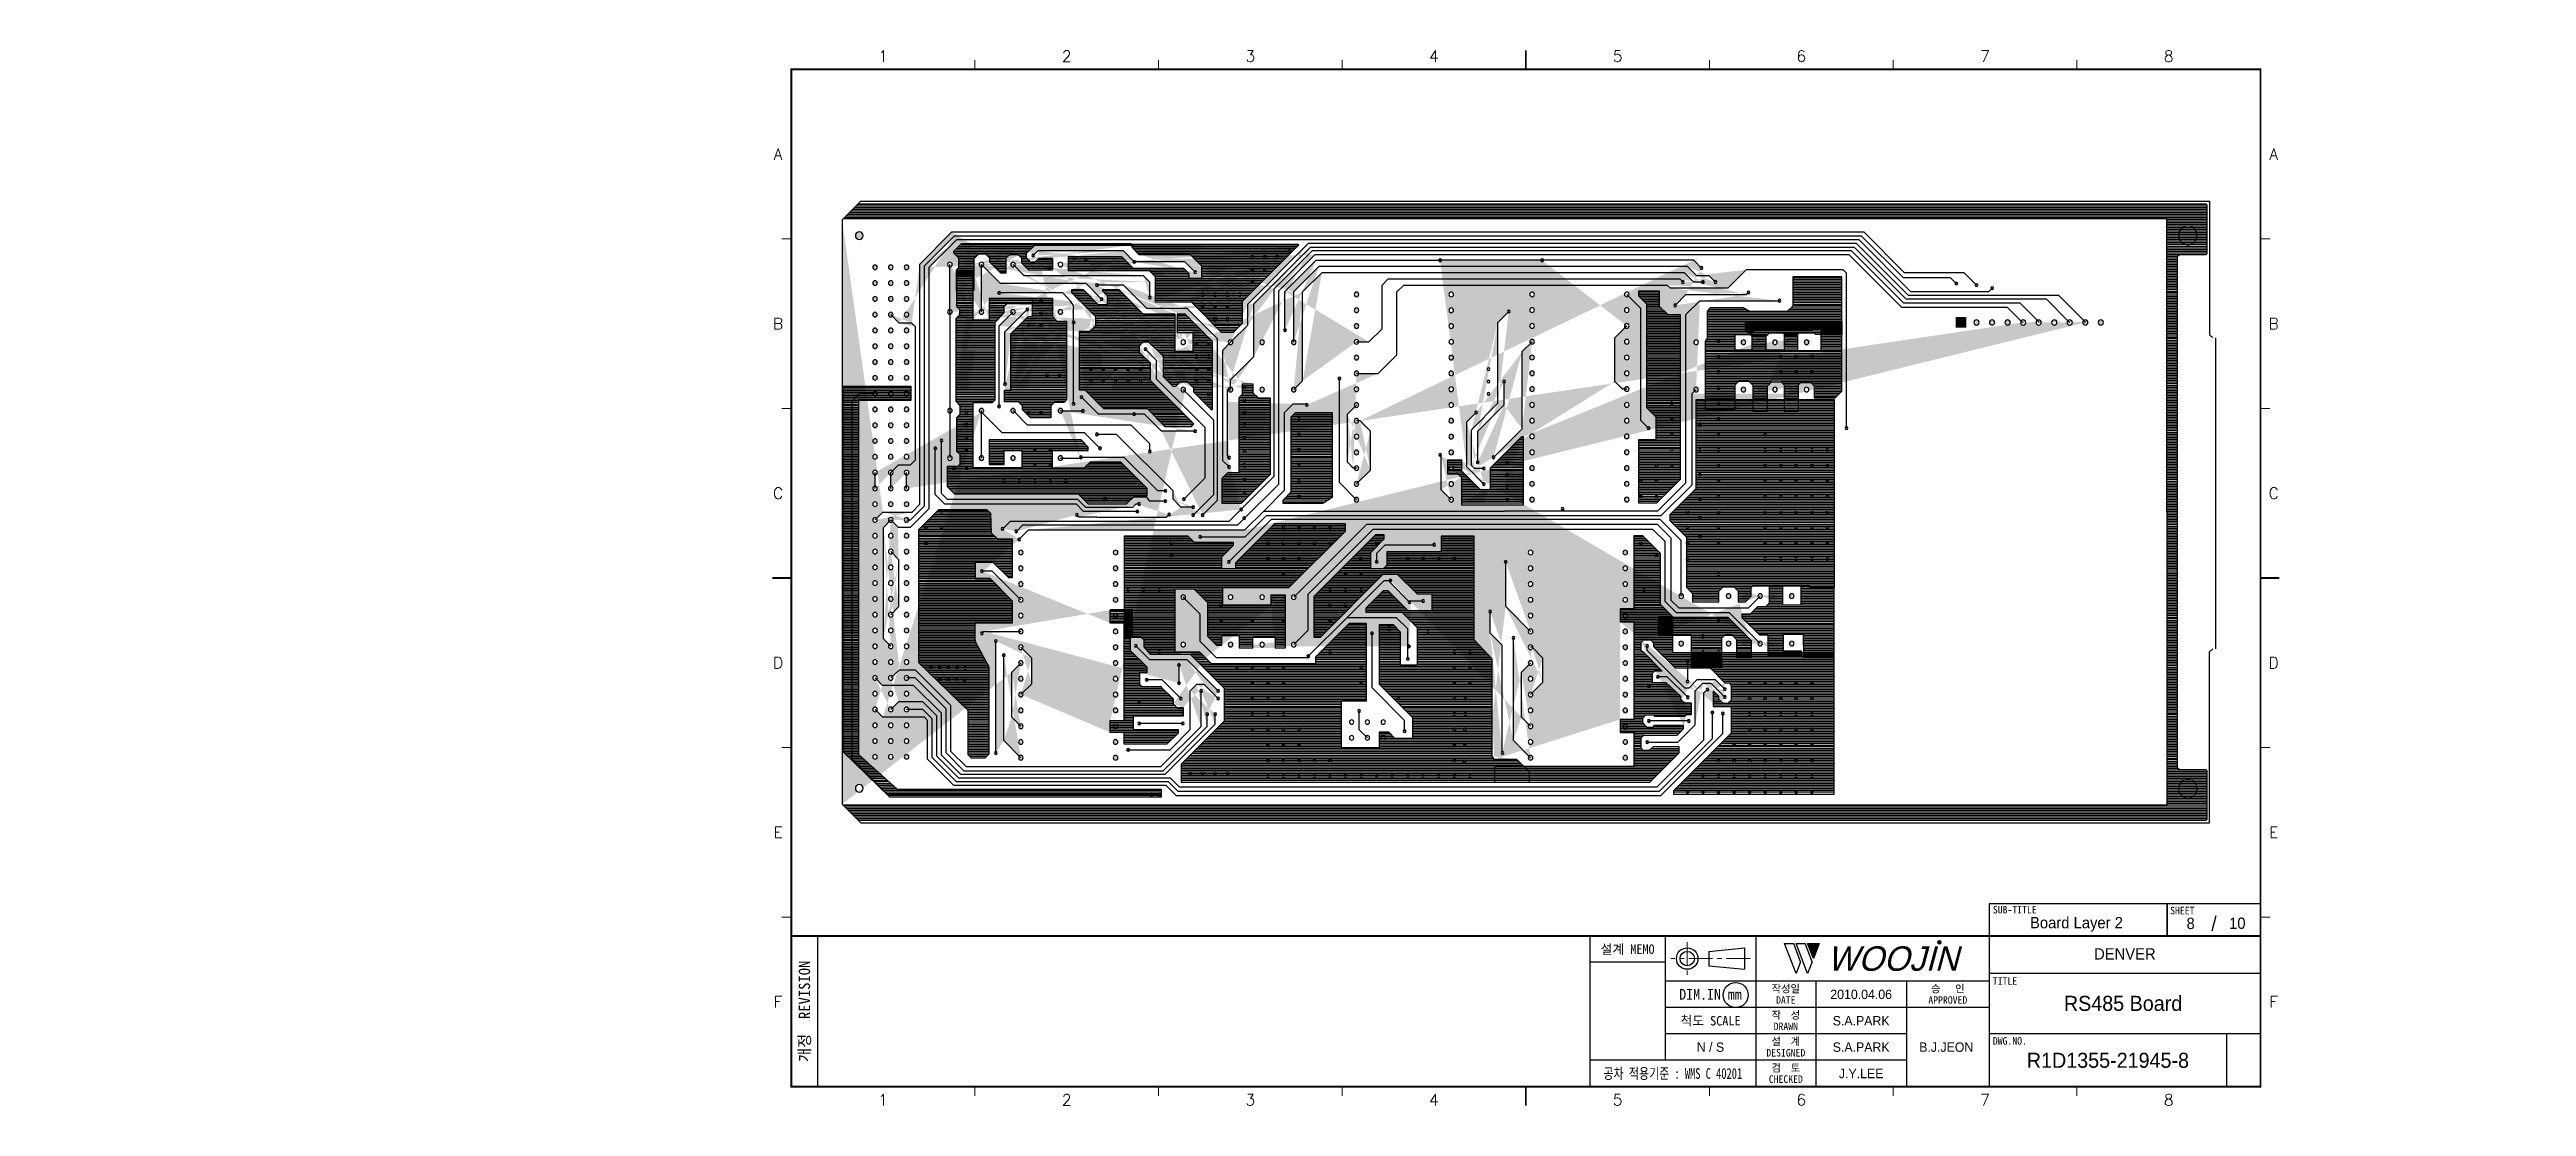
# Model space of a CAD drawing. Extents: x 295 to 953, y 10 to 290.
import ezdxf
from ezdxf.enums import TextEntityAlignment as Align

# ---------------------------------------------------------------- set-up
doc = ezdxf.new("R2010")
doc.units = 0
doc.header["$LTSCALE"] = 5
doc.header["$MEASUREMENT"] = 0
doc.linetypes.add('CENTER', pattern=[2, 1.25, -0.25, 0.25, -0.25])
doc.layers.get('0').update_dxf_attribs({"linetype": 'CONTINUOUS', "lineweight": 25})
for name, color, linetype, lineweight in [('2', 2, 'CENTER', 13), ('4', 4, 'CONTINUOUS', 18), ('6', 6, 'CONTINUOUS', 13)]:
    doc.layers.add(name, color=color, linetype=linetype, lineweight=lineweight)
for name, color, linetype in [('SHEET', 3, 'CONTINUOUS'), ('SOLD_GB', 5, 'CONTINUOUS'), ('문자', 4, 'CONTINUOUS'), ('테두리', 3, 'CONTINUOUS')]:
    doc.layers.add(name, color=color, linetype=linetype)
doc.styles.add('MARK', font='ARLRDBD.TTF')
doc.styles.get("Standard").update_dxf_attribs({"font": 'simplex.shx'})
doc.styles.add('굴림', font='')
doc.styles.add('굴림체', font='')
doc.styles.get('굴림').set_extended_font_data('Gulim')
doc.styles.get('굴림체').set_extended_font_data('GulimChe')

msp = doc.modelspace()

# ---------------------------------------------------------------- texts
at = {"color": 4, "style": '굴림'}
for s, p in [('2010.04.06', (775.98, 39.5)), ('S.A.PARK', (775.98, 32.5)), ('S.A.PARK', (775.98, 25.5)), ('B.J.JEON', (798.57, 25.5)), ('J.Y.LEE', (775.98, 18.5))]:
    msp.add_text(s, height=2.5, dxfattribs=at).set_placement(p, align=Align.MIDDLE_CENTER)
at = {"layer": '4', "style": '굴림'}
for s, p in [('Board Layer 2', (833.13, 58.53)), ('8', (863.44, 58.33)), ('10', (875.83, 58.38)), ('DENVER', (845.98, 50.24))]:
    msp.add_text(s, height=3, dxfattribs=at).set_placement(p, align=Align.MIDDLE_CENTER)
at = {"layer": '6', "char_height": 3.5278, "width": 39.2183, "attachment_point": 4}
for insert in [(295.11, 181.28), (295.11, 173.63)]:
    msp.add_mtext('{\\f굴림|b0|i0|c129;\\C7;', dxfattribs=dict(at, insert=insert))
at = {"layer": '6', "color": 4, "char_height": 3, "attachment_point": 4, "style": '굴림체'}
for insert, width in [((905.28, 137.42), 36.962), ((952.58, 106.26), 52.2944), ((952.58, 102.14), 52.2944), ((573.67, 73.54), 36.962)]:
    msp.add_mtext('{\\f굴림|b0|i0|c129;\\C7;', dxfattribs=dict(at, insert=insert, width=width))
at = {"layer": '문자', "style": '굴림'}
for s, height, p in [('RS485 Board', 4, (845.5, 37.11)), ('N / S', 2.5, (735.98, 25.5)), ('R1D1355-21945-8', 4, (841.48, 22))]:
    msp.add_text(s, height=height, dxfattribs=at).set_placement(p, align=Align.MIDDLE_CENTER)

# ---------------------------------------------------------------- blocks, each defined once
blk = doc.blocks.new('B')
at = {"layer": '문자'}
blk.add_hatch(color=256, dxfattribs=at).paths.add_polyline_path([(13.79, 10), (15.31, 6), (16.84, 10)])
at = {"color": 4, "const_width": 0.6}
blk.add_lwpolyline([(48.46, 10.32, 1), (49.06, 10.32, 1)], format="xyb", close=True, dxfattribs=at)
at = {"layer": '문자'}
for p, q in [((10.73, 2), (7.68, 10)), ((7.68, 10), (10.09, 10)), ((11.94, 5.16), (10.09, 10)), ((10.73, 10), (13.15, 10)), ((13.79, 2), (10.73, 10)), ((14.99, 5.16), (13.15, 10)), ((13.79, 10), (16.84, 10)), ((15.31, 6), (13.79, 10)), ((16.84, 10), (15.31, 6)), ((11.94, 5.16), (10.73, 2)), ((14.99, 5.16), (13.79, 2))]:
    blk.add_line(p, q, dxfattribs=at)
at = {"layer": '문자', "style": 'MARK', "oblique": 15}
blk.add_text('WOOJIN', height=6.5, dxfattribs=at).set_placement((36.4, 6), align=Align.MIDDLE_CENTER)
blk = doc.blocks.new('C')
blk.add_line((15, 285), (15, 285))
at = {"layer": '2'}
for p, q in [((252.83, 53.35), (252.83, 44.65)), ((269.53, 49), (248.48, 49))]:
    blk.add_line(p, q, dxfattribs=at)
at = {"layer": 'SHEET'}
for p, q in [((393.14, 60.3), (392.07, 56.28)), ((22, 55), (22, 15)), ((227, 55), (227, 15)), ((247, 55), (247, 22)), ((271, 55), (271, 15)), ((271, 55), (271, 15)), ((333, 55), (333, 15)), ((247, 48), (227, 48)), ((333, 43), (247, 43)), ((287, 43), (287, 15)), ((311, 43), (311, 15)), ((405, 45), (333, 45)), ((333, 36), (247, 36)), ((311, 29), (247, 29)), ((405, 29), (333, 29)), ((396, 29), (396, 15)), ((311, 22), (227, 22))]:
    blk.add_line(p, q, dxfattribs=at)
at = {"layer": 'SHEET', "color": 4}
for p, q in [((258.53, 50.9), (268.03, 51.85)), ((258.53, 50.9), (258.53, 47.1)), ((258.53, 47.1), (268.03, 46.15)), ((268.03, 51.85), (268.03, 46.15))]:
    blk.add_line(p, q, dxfattribs=at)
at = {"layer": 'SHEET'}
for points in [[(333, 55), (380.19, 55), (380.19, 63.49), (333, 63.49)], [(380.19, 55), (405, 55), (405, 63.49), (380.19, 63.49)]]:
    blk.add_lwpolyline(points, close=True, dxfattribs=at)
at = {"layer": 'SHEET', "color": 4}
for radius in [2.85, 1.9]:
    blk.add_circle((252.83, 49), radius, dxfattribs=at)
at = {"layer": 'SHEET'}
blk.add_circle((265.7, 39.32), 3.32, dxfattribs=at)
at = {"layer": '테두리'}
blk.add_line((405, 285), (405, 15), dxfattribs=at)
for points, const_width in [([(210, 290), (210, 285)], 0.5), ([(15, 285), (15, 15), (405, 15), (405, 285), (15, 285)], 0.5), ([(63.75, 287.5), (63.75, 285)], 0.3), ([(112.5, 287.5), (112.5, 285)], 0.3), ([(161.25, 287.5), (161.25, 285)], 0.3), ([(258.75, 287.5), (258.75, 285)], 0.3), ([(307.5, 287.5), (307.5, 285)], 0.3), ([(356.25, 287.5), (356.25, 285)], 0.3), ([(12.5, 240), (15, 240)], 0.3), ([(407.5, 240), (405, 240)], 0.3), ([(12.5, 195), (15, 195)], 0.3), ([(407.5, 195), (405, 195)], 0.3), ([(10, 150), (15, 150)], 0.5), ([(410, 150), (405, 150)], 0.5), ([(12.5, 105), (15, 105)], 0.3), ([(407.5, 105), (405, 105)], 0.3), ([(12.5, 60), (15, 60)], 0.3), ([(407.5, 60), (405, 60)], 0.3), ([(15, 55), (405, 55)], 0.5), ([(63.75, 12.5), (63.75, 15)], 0.3), ([(112.5, 12.5), (112.5, 15)], 0.3), ([(161.25, 12.5), (161.25, 15)], 0.3), ([(210, 10), (210, 15)], 0.5), ([(258.75, 12.5), (258.75, 15)], 0.3), ([(307.5, 12.5), (307.5, 15)], 0.3), ([(356.25, 12.5), (356.25, 15)], 0.3)]:
    blk.add_lwpolyline(points, dxfattribs=dict(at, const_width=const_width))
blk.add_blockref('B', (271, 43))
at = {"layer": '문자'}
for s, p in [('1', (39.38, 288.5)), ('2', (88.12, 288.5)), ('3', (136.88, 288.5)), ('4', (185.62, 288.5)), ('5', (234.38, 288.5)), ('6', (283.12, 288.5)), ('7', (331.88, 288.5)), ('8', (380.62, 288.5)), ('A', (11.5, 262.5)), ('A', (408.5, 262.5)), ('B', (11.5, 217.5)), ('B', (408.5, 217.5)), ('C', (11.5, 172.5)), ('C', (408.5, 172.5)), ('D', (11.5, 127.5)), ('D', (408.5, 127.5)), ('E', (11.5, 82.5)), ('E', (408.5, 82.5)), ('F', (11.5, 37.5)), ('F', (408.5, 37.5)), ('1', (39.38, 11.5)), ('2', (88.12, 11.5)), ('3', (136.88, 11.5)), ('4', (185.62, 11.5)), ('5', (234.38, 11.5)), ('6', (283.12, 11.5)), ('7', (331.88, 11.5)), ('8', (380.62, 11.5))]:
    blk.add_text(s, height=3, dxfattribs=at).set_placement(p, align=Align.MIDDLE)
at = {"layer": '문자', "style": '굴림체'}
for s, height, p in [('SUB-TITLE', 2, (339.77, 61.98)), ('SHEET', 2, (384.24, 61.74)), ('설계 MEMO', 2.5, (237, 51.5)), ('DIM.IN mm', 2.85, (259, 39.5)), ('작성일', 2, (279, 41)), ('승   인', 2, (322, 41)), ('척도 SCALE', 2.5, (259, 32.5)), ('작  성', 2, (279, 34)), ('DATE', 2, (279, 38)), ('APPROVED', 2, (322, 38)), ('설  계', 2, (279, 27)), ('DRAWN', 2, (279, 31)), ('DESIGNED', 2, (279, 24)), ('검  토', 2, (279, 20)), ('CHECKED', 2, (279, 17))]:
    blk.add_text(s, height=height, dxfattribs=at).set_placement(p, align=Align.MIDDLE_CENTER)
blk.add_text('개정  REVISION', height=3, rotation=90, dxfattribs=at).set_placement((18.5, 35), align=Align.MIDDLE_CENTER)
for s, p in [('TITLE', (333.95, 42.05)), ('DWG.NO.', (333.95, 26.15))]:
    blk.add_text(s, height=2, dxfattribs=at).set_placement(p)
at = {"layer": '문자', "style": '굴림체', "width": 0.75}
blk.add_text('공차 적용기준 : WMS C 40201', height=2.85, dxfattribs=at).set_placement((249, 18.5), align=Align.MIDDLE_CENTER)

# ---------------------------------------------------------------- hatches: boundary and pattern name
at = {"linetype": 'Continuous'}
h = msp.add_hatch(color=256, dxfattribs=at)
h.dxf.hatch_style = 1
h.paths.add_polyline_path([(514.84, 232.46, 1), (513.6, 232.46, 1)], flags=0)
h.paths.add_polyline_path([(519.03, 232.46, 1), (517.8, 232.46, 1)], flags=16)
h.paths.add_polyline_path([(523.22, 232.46, 1), (521.99, 232.46, 1)], flags=16)
h.paths.add_polyline_path([(523.22, 228.27, 1), (521.99, 228.27, 1)], flags=17)
h.paths.add_polyline_path([(519.03, 228.27, 1), (517.8, 228.27, 1)], flags=17)
h.paths.add_polyline_path([(514.84, 228.27, 1), (513.6, 228.27, 1)], flags=17)
h.paths.add_polyline_path([(514.84, 224.08, 1), (513.6, 224.08, 1)], flags=16)
h.paths.add_polyline_path([(519.03, 224.08, 1), (517.8, 224.08, 1)], flags=16)
h.paths.add_polyline_path([(523.22, 224.08, 1), (521.99, 224.08, 1)], flags=0)
h.paths.add_polyline_path([(517.8, 219.89, 1), (519.03, 219.89, 1)], flags=16)
h.paths.add_polyline_path([(523.22, 219.89, 1), (521.99, 219.89, 1)], flags=17)
h.paths.add_polyline_path([(523.22, 215.7, 1), (521.99, 215.7, 1)], flags=16)
h.paths.add_polyline_path([(519.03, 215.7, 1), (517.8, 215.7, 1)], flags=16)
h.paths.add_polyline_path([(514.84, 215.7, 1), (513.6, 215.7, 1)], flags=16)
h.paths.add_polyline_path([(514.84, 219.89, 1), (513.6, 219.89, 1)], flags=16)
edge = h.paths.add_edge_path(flags=16)
edge.add_arc((522.6, 203.12), 0.618, 0, 180)
edge.add_arc((522.6, 203.12), 0.618, 180, 360)
edge = h.paths.add_edge_path(flags=16)
edge.add_arc((522.6, 207.31), 0.618, 0, 180)
edge.add_arc((522.6, 207.31), 0.618, 180, 360)
edge = h.paths.add_edge_path(flags=16)
edge.add_arc((522.6, 211.51), 0.618, 0, 180)
edge.add_arc((522.6, 211.51), 0.618, 180, 360)
edge = h.paths.add_edge_path(flags=16)
edge.add_arc((518.41, 203.12), 0.618, 0, 180)
edge.add_arc((518.41, 203.12), 0.618, 180, 360)
edge = h.paths.add_edge_path(flags=16)
edge.add_arc((518.41, 207.31), 0.618, 0, 180)
edge.add_arc((518.41, 207.31), 0.618, 180, 360)
edge = h.paths.add_edge_path(flags=16)
edge.add_arc((518.41, 211.51), 0.618, 0, 180)
edge.add_arc((518.41, 211.51), 0.618, 180, 360)
edge = h.paths.add_edge_path(flags=16)
edge.add_arc((514.22, 203.12), 0.618, 0, 180)
edge.add_arc((514.22, 203.12), 0.618, 180, 360)
edge = h.paths.add_edge_path(flags=16)
edge.add_arc((514.22, 207.31), 0.618, 0, 180)
edge.add_arc((514.22, 207.31), 0.618, 180, 360)
edge = h.paths.add_edge_path(flags=16)
edge.add_arc((514.22, 211.51), 0.618, 0, 180)
edge.add_arc((514.22, 211.51), 0.618, 180, 360)
edge = h.paths.add_edge_path(flags=16)
edge.add_arc((522.6, 190.55), 0.618, 0, 180)
edge.add_arc((522.6, 190.55), 0.618, 180, 360)
edge = h.paths.add_edge_path(flags=16)
edge.add_arc((522.6, 194.74), 0.618, 0, 180)
edge.add_arc((522.6, 194.74), 0.618, 180, 360)
edge = h.paths.add_edge_path(flags=16)
edge.add_arc((518.41, 190.55), 0.618, 0, 180)
edge.add_arc((518.41, 190.55), 0.618, 180, 360)
edge = h.paths.add_edge_path(flags=16)
edge.add_arc((518.41, 194.74), 0.618, 0, 180)
edge.add_arc((518.41, 194.74), 0.618, 180, 360)
edge = h.paths.add_edge_path(flags=16)
edge.add_arc((514.22, 190.55), 0.618, 0, 180)
edge.add_arc((514.22, 190.55), 0.618, 180, 360)
edge = h.paths.add_edge_path(flags=16)
edge.add_arc((514.22, 194.74), 0.618, 0, 180)
edge.add_arc((514.22, 194.74), 0.618, 180, 360)
edge = h.paths.add_edge_path(flags=17)
edge.add_arc((522.6, 182.17), 0.618, 0, 180)
edge.add_arc((522.6, 182.17), 0.618, 180, 360)
edge = h.paths.add_edge_path(flags=16)
edge.add_arc((522.6, 186.36), 0.618, 0, 180)
edge.add_arc((522.6, 186.36), 0.618, 180, 360)
edge = h.paths.add_edge_path(flags=17)
edge.add_arc((518.41, 182.17), 0.618, 0, 180)
edge.add_arc((518.41, 182.17), 0.618, 180, 360)
edge = h.paths.add_edge_path(flags=16)
edge.add_arc((518.41, 186.36), 0.618, 0, 180)
edge.add_arc((518.41, 186.36), 0.618, 180, 360)
edge = h.paths.add_edge_path(flags=17)
edge.add_arc((514.22, 182.17), 0.618, 0, 180)
edge.add_arc((514.22, 182.17), 0.618, 180, 360)
edge = h.paths.add_edge_path(flags=16)
edge.add_arc((514.22, 186.36), 0.618, 0, 180)
edge.add_arc((514.22, 186.36), 0.618, 180, 360)
edge = h.paths.add_edge_path(flags=16)
edge.add_arc((522.6, 169.6), 0.618, 0, 180)
edge.add_arc((522.6, 169.6), 0.618, 180, 360)
edge = h.paths.add_edge_path(flags=16)
edge.add_arc((522.6, 173.79), 0.618, 0, 180)
edge.add_arc((522.6, 173.79), 0.618, 180, 360)
edge = h.paths.add_edge_path(flags=16)
edge.add_arc((522.6, 177.98), 0.618, 0, 180)
edge.add_arc((522.6, 177.98), 0.618, 180, 360)
edge = h.paths.add_edge_path(flags=16)
edge.add_arc((518.41, 169.6), 0.618, 0, 180)
edge.add_arc((518.41, 169.6), 0.618, 180, 360)
edge = h.paths.add_edge_path(flags=16)
edge.add_arc((518.41, 173.79), 0.618, 0, 180)
edge.add_arc((518.41, 173.79), 0.618, 180, 360)
edge = h.paths.add_edge_path(flags=17)
edge.add_arc((518.41, 177.98), 0.618, 0, 180)
edge.add_arc((518.41, 177.98), 0.618, 180, 360)
edge = h.paths.add_edge_path(flags=16)
edge.add_arc((514.22, 169.6), 0.618, 0, 180)
edge.add_arc((514.22, 169.6), 0.618, 180, 360)
edge = h.paths.add_edge_path(flags=16)
edge.add_arc((514.22, 173.79), 0.618, 0, 180)
edge.add_arc((514.22, 173.79), 0.618, 180, 360)
edge = h.paths.add_edge_path(flags=16)
edge.add_arc((514.22, 177.98), 0.618, 0, 180)
edge.add_arc((514.22, 177.98), 0.618, 180, 360)
edge = h.paths.add_edge_path(flags=16)
edge.add_arc((530.23, 184.41), 0.367, 0, 180)
edge.add_arc((530.23, 184.41), 0.367, 180, 360)
edge = h.paths.add_edge_path(flags=16)
edge.add_arc((531.88, 186.47), 0.367, 0, 180)
edge.add_arc((531.88, 186.47), 0.367, 180, 360)
edge = h.paths.add_edge_path(flags=17)
edge.add_arc((534.09, 181.84), 0.618, 0, 180)
edge.add_arc((534.09, 181.84), 0.618, 180, 360)
edge = h.paths.add_edge_path(flags=17)
edge.add_arc((542.47, 181.84), 0.618, 0, 180)
edge.add_arc((542.47, 181.84), 0.618, 180, 360)
edge = h.paths.add_edge_path(flags=17)
edge.add_arc((550.85, 181.84), 0.618, 0, 180)
edge.add_arc((550.85, 181.84), 0.618, 180, 360)
edge = h.paths.add_edge_path(flags=16)
edge.add_arc((547.14, 195.55), 0.367, 180, 360)
edge.add_arc((547.14, 195.55), 0.367, 0, 180)
edge = h.paths.add_edge_path(flags=17)
edge.add_arc((550.85, 194.41), 0.618, 0, 180)
edge.add_arc((550.85, 194.41), 0.618, 180, 360)
edge = h.paths.add_edge_path(flags=17)
edge.add_arc((542.47, 194.41), 0.618, 0, 180)
edge.add_arc((542.47, 194.41), 0.618, 180, 360)
edge = h.paths.add_edge_path(flags=16)
edge.add_arc((534.09, 194.41), 0.618, 0, 180)
edge.add_arc((534.09, 194.41), 0.618, 180, 360)
edge = h.paths.add_edge_path(flags=16)
edge.add_arc((548.71, 201.49), 0.367, 0, 180)
edge.add_arc((548.71, 201.49), 0.367, 180, 360)
edge = h.paths.add_edge_path(flags=16)
edge.add_arc((522.6, 102.54), 0.618, 0, 180)
edge.add_arc((522.6, 102.54), 0.618, 180, 360)
edge = h.paths.add_edge_path(flags=16)
edge.add_arc((522.6, 106.73), 0.618, 0, 180)
edge.add_arc((522.6, 106.73), 0.618, 180, 360)
edge = h.paths.add_edge_path(flags=16)
edge.add_arc((522.6, 110.92), 0.618, 0, 180)
edge.add_arc((522.6, 110.92), 0.618, 180, 360)
edge = h.paths.add_edge_path(flags=16)
edge.add_arc((522.6, 115.11), 0.618, 0, 180)
edge.add_arc((522.6, 115.11), 0.618, 180, 360)
edge = h.paths.add_edge_path(flags=16)
edge.add_arc((522.6, 119.3), 0.618, 0, 180)
edge.add_arc((522.6, 119.3), 0.618, 180, 360)
edge = h.paths.add_edge_path(flags=16)
edge.add_arc((522.6, 123.49), 0.618, 0, 180)
edge.add_arc((522.6, 123.49), 0.618, 180, 360)
edge = h.paths.add_edge_path(flags=17)
edge.add_arc((522.6, 127.69), 0.618, 0, 180)
edge.add_arc((522.6, 127.69), 0.618, 180, 360)
edge = h.paths.add_edge_path(flags=17)
edge.add_arc((522.6, 131.88), 0.618, 0, 180)
edge.add_arc((522.6, 131.88), 0.618, 180, 360)
edge = h.paths.add_edge_path(flags=16)
edge.add_arc((522.6, 136.07), 0.618, 0, 180)
edge.add_arc((522.6, 136.07), 0.618, 180, 360)
edge = h.paths.add_edge_path(flags=17)
edge.add_arc((522.6, 140.26), 0.618, 0, 180)
edge.add_arc((522.6, 140.26), 0.618, 180, 360)
edge = h.paths.add_edge_path(flags=16)
edge.add_arc((522.6, 144.45), 0.618, 0, 180)
edge.add_arc((522.6, 144.45), 0.618, 180, 360)
edge = h.paths.add_edge_path(flags=16)
edge.add_arc((522.6, 148.64), 0.618, 0, 180)
edge.add_arc((522.6, 148.64), 0.618, 180, 360)
edge = h.paths.add_edge_path(flags=16)
edge.add_arc((522.6, 152.83), 0.618, 0, 180)
edge.add_arc((522.6, 152.83), 0.618, 180, 360)
edge = h.paths.add_edge_path(flags=17)
edge.add_arc((522.6, 157.02), 0.618, 0, 180)
edge.add_arc((522.6, 157.02), 0.618, 180, 360)
edge = h.paths.add_edge_path(flags=17)
edge.add_arc((522.6, 161.21), 0.618, 0, 180)
edge.add_arc((522.6, 161.21), 0.618, 180, 360)
edge = h.paths.add_edge_path(flags=17)
edge.add_arc((522.6, 165.4), 0.618, 0, 180)
edge.add_arc((522.6, 165.4), 0.618, 180, 360)
edge = h.paths.add_edge_path(flags=16)
edge.add_arc((518.41, 102.54), 0.618, 0, 180)
edge.add_arc((518.41, 102.54), 0.618, 180, 360)
edge = h.paths.add_edge_path(flags=16)
edge.add_arc((518.41, 106.73), 0.618, 0, 180)
edge.add_arc((518.41, 106.73), 0.618, 180, 360)
edge = h.paths.add_edge_path(flags=16)
edge.add_arc((518.41, 110.92), 0.618, 0, 180)
edge.add_arc((518.41, 110.92), 0.618, 180, 360)
edge = h.paths.add_edge_path(flags=16)
edge.add_arc((518.41, 115.11), 0.618, 0, 180)
edge.add_arc((518.41, 115.11), 0.618, 180, 360)
edge = h.paths.add_edge_path(flags=16)
edge.add_arc((518.41, 119.3), 0.618, 0, 180)
edge.add_arc((518.41, 119.3), 0.618, 180, 360)
edge = h.paths.add_edge_path(flags=16)
edge.add_arc((518.41, 123.49), 0.618, 0, 180)
edge.add_arc((518.41, 123.49), 0.618, 180, 360)
edge = h.paths.add_edge_path(flags=17)
edge.add_arc((518.41, 127.69), 0.618, 0, 180)
edge.add_arc((518.41, 127.69), 0.618, 180, 360)
edge = h.paths.add_edge_path(flags=17)
edge.add_arc((518.41, 131.88), 0.618, 0, 180)
edge.add_arc((518.41, 131.88), 0.618, 180, 360)
edge = h.paths.add_edge_path(flags=16)
edge.add_arc((518.41, 136.07), 0.618, 0, 180)
edge.add_arc((518.41, 136.07), 0.618, 180, 360)
edge = h.paths.add_edge_path(flags=17)
edge.add_arc((518.41, 140.26), 0.618, 0, 180)
edge.add_arc((518.41, 140.26), 0.618, 180, 360)
edge = h.paths.add_edge_path(flags=17)
edge.add_arc((518.41, 144.45), 0.618, 0, 180)
edge.add_arc((518.41, 144.45), 0.618, 180, 360)
edge = h.paths.add_edge_path(flags=17)
edge.add_arc((518.41, 148.64), 0.618, 0, 180)
edge.add_arc((518.41, 148.64), 0.618, 180, 360)
edge = h.paths.add_edge_path(flags=17)
edge.add_arc((518.41, 152.83), 0.618, 0, 180)
edge.add_arc((518.41, 152.83), 0.618, 180, 360)
edge = h.paths.add_edge_path(flags=17)
edge.add_arc((518.41, 157.02), 0.618, 0, 180)
edge.add_arc((518.41, 157.02), 0.618, 180, 360)
edge = h.paths.add_edge_path(flags=17)
edge.add_arc((518.41, 161.21), 0.618, 0, 180)
edge.add_arc((518.41, 161.21), 0.618, 180, 360)
edge = h.paths.add_edge_path(flags=17)
edge.add_arc((518.41, 165.4), 0.618, 0, 180)
edge.add_arc((518.41, 165.4), 0.618, 180, 360)
edge = h.paths.add_edge_path(flags=16)
edge.add_arc((514.22, 102.54), 0.618, 0, 180)
edge.add_arc((514.22, 102.54), 0.618, 180, 360)
edge = h.paths.add_edge_path(flags=16)
edge.add_arc((514.22, 106.73), 0.618, 0, 180)
edge.add_arc((514.22, 106.73), 0.618, 180, 360)
edge = h.paths.add_edge_path(flags=16)
edge.add_arc((514.22, 110.92), 0.618, 0, 180)
edge.add_arc((514.22, 110.92), 0.618, 180, 360)
edge = h.paths.add_edge_path(flags=16)
edge.add_arc((514.22, 115.11), 0.618, 0, 180)
edge.add_arc((514.22, 115.11), 0.618, 180, 360)
edge = h.paths.add_edge_path(flags=16)
edge.add_arc((514.22, 119.3), 0.618, 0, 180)
edge.add_arc((514.22, 119.3), 0.618, 180, 360)
edge = h.paths.add_edge_path(flags=16)
edge.add_arc((514.22, 123.49), 0.618, 0, 180)
edge.add_arc((514.22, 123.49), 0.618, 180, 360)
edge = h.paths.add_edge_path(flags=17)
edge.add_arc((514.22, 127.69), 0.618, 0, 180)
edge.add_arc((514.22, 127.69), 0.618, 180, 360)
edge = h.paths.add_edge_path(flags=17)
edge.add_arc((514.22, 131.88), 0.618, 0, 180)
edge.add_arc((514.22, 131.88), 0.618, 180, 360)
edge = h.paths.add_edge_path(flags=17)
edge.add_arc((514.22, 136.07), 0.618, 0, 180)
edge.add_arc((514.22, 136.07), 0.618, 180, 360)
edge = h.paths.add_edge_path(flags=16)
edge.add_arc((514.22, 140.26), 0.618, 0, 180)
edge.add_arc((514.22, 140.26), 0.618, 180, 360)
edge = h.paths.add_edge_path(flags=16)
edge.add_arc((514.22, 144.45), 0.618, 0, 180)
edge.add_arc((514.22, 144.45), 0.618, 180, 360)
edge = h.paths.add_edge_path(flags=16)
edge.add_arc((514.22, 148.64), 0.618, 0, 180)
edge.add_arc((514.22, 148.64), 0.618, 180, 360)
edge = h.paths.add_edge_path(flags=16)
edge.add_arc((514.22, 152.83), 0.618, 0, 180)
edge.add_arc((514.22, 152.83), 0.618, 180, 360)
edge = h.paths.add_edge_path(flags=17)
edge.add_arc((514.22, 157.02), 0.618, 0, 180)
edge.add_arc((514.22, 157.02), 0.618, 180, 360)
edge = h.paths.add_edge_path(flags=16)
edge.add_arc((514.22, 161.21), 0.618, 0, 180)
edge.add_arc((514.22, 161.21), 0.618, 180, 360)
edge = h.paths.add_edge_path(flags=17)
edge.add_arc((514.22, 165.4), 0.618, 0, 180)
edge.add_arc((514.22, 165.4), 0.618, 180, 360)
edge = h.paths.add_edge_path(flags=17)
edge.add_arc((510.03, 94.16), 1.03, 0, 180)
edge.add_arc((510.03, 94.16), 1.03, 180, 360)
edge = h.paths.add_edge_path(flags=17)
edge.add_arc((546.32, 133.26), 0.367, 0, 180)
edge.add_arc((546.32, 133.26), 0.367, 180, 360)
edge = h.paths.add_edge_path(flags=16)
edge.add_arc((548.38, 129.55), 0.367, 0, 180)
edge.add_arc((548.38, 129.55), 0.367, 180, 360)
edge = h.paths.add_edge_path(flags=16)
edge.add_arc((546.32, 103.56), 0.367, 0, 180)
edge.add_arc((546.32, 103.56), 0.367, 180, 360)
edge = h.paths.add_edge_path(flags=17)
edge.add_arc((552.93, 131.63), 0.618, 0, 180)
edge.add_arc((552.93, 131.63), 0.618, 180, 360)
edge = h.paths.add_edge_path(flags=16)
edge.add_arc((552.93, 127.44), 0.618, 0, 180)
edge.add_arc((552.93, 127.44), 0.618, 180, 360)
edge = h.paths.add_edge_path(flags=17)
edge.add_arc((552.93, 123.25), 0.618, 0, 180)
edge.add_arc((552.93, 123.25), 0.618, 180, 360)
edge = h.paths.add_edge_path(flags=17)
edge.add_arc((552.93, 119.06), 0.618, 0, 180)
edge.add_arc((552.93, 119.06), 0.618, 180, 360)
edge = h.paths.add_edge_path(flags=17)
edge.add_arc((552.93, 114.86), 0.618, 0, 180)
edge.add_arc((552.93, 114.86), 0.618, 180, 360)
edge = h.paths.add_edge_path(flags=17)
edge.add_arc((552.93, 110.67), 0.618, 0, 180)
edge.add_arc((552.93, 110.67), 0.618, 180, 360)
edge = h.paths.add_edge_path(flags=16)
edge.add_arc((552.93, 106.48), 0.618, 0, 180)
edge.add_arc((552.93, 106.48), 0.618, 180, 360)
edge = h.paths.add_edge_path(flags=16)
edge.add_arc((552.93, 102.29), 0.618, 0, 180)
edge.add_arc((552.93, 102.29), 0.618, 180, 360)
edge = h.paths.add_edge_path(flags=16)
edge.add_arc((578.08, 102.29), 0.618, 0, 180)
edge.add_arc((578.08, 102.29), 0.618, 180, 360)
edge = h.paths.add_edge_path(flags=16)
edge.add_arc((578.08, 106.48), 0.618, 0, 180)
edge.add_arc((578.08, 106.48), 0.618, 180, 360)
edge = h.paths.add_edge_path(flags=16)
edge.add_arc((578.08, 110.67), 0.618, 0, 180)
edge.add_arc((578.08, 110.67), 0.618, 180, 360)
edge = h.paths.add_edge_path(flags=17)
edge.add_arc((578.08, 114.86), 0.618, 0, 180)
edge.add_arc((578.08, 114.86), 0.618, 180, 360)
edge = h.paths.add_edge_path(flags=17)
edge.add_arc((578.08, 119.06), 0.618, 0, 180)
edge.add_arc((578.08, 119.06), 0.618, 180, 360)
edge = h.paths.add_edge_path(flags=16)
edge.add_arc((578.08, 123.25), 0.618, 0, 180)
edge.add_arc((578.08, 123.25), 0.618, 180, 360)
edge = h.paths.add_edge_path(flags=17)
edge.add_arc((578.08, 127.44), 0.618, 0, 180)
edge.add_arc((578.08, 127.44), 0.618, 180, 360)
edge = h.paths.add_edge_path(flags=17)
edge.add_arc((578.08, 131.63), 0.618, 0, 180)
edge.add_arc((578.08, 131.63), 0.618, 180, 360)
edge = h.paths.add_edge_path(flags=16)
edge.add_arc((556.22, 235.56), 0.367, 0, 180)
edge.add_arc((556.22, 235.56), 0.367, 180, 360)
edge = h.paths.add_edge_path(flags=0)
edge.add_arc((560.42, 232.34), 0.367, 0, 180)
edge.add_arc((560.42, 232.34), 0.367, 180, 360)
edge = h.paths.add_edge_path(flags=16)
edge.add_arc((567.19, 234.98), 0.367, 0, 180)
edge.add_arc((567.19, 234.98), 0.367, 180, 360)
edge = h.paths.add_edge_path(flags=16)
edge.add_arc((570.16, 234.49), 0.367, 0, 180)
edge.add_arc((570.16, 234.49), 0.367, 180, 360)
edge = h.paths.add_edge_path(flags=16)
edge.add_arc((583.03, 233.91), 0.367, 0, 180)
edge.add_arc((583.03, 233.91), 0.367, 180, 360)
edge = h.paths.add_edge_path(flags=0)
edge.add_arc((614.38, 235.15), 0.367, 0, 180)
edge.add_arc((614.38, 235.15), 0.367, 180, 360)
edge = h.paths.add_edge_path(flags=0)
edge.add_arc((614.38, 231.85), 0.367, 0, 180)
edge.add_arc((614.38, 231.85), 0.367, 180, 360)
edge = h.paths.add_edge_path(flags=16)
edge.add_arc((599.2, 231.19), 0.367, 0, 180)
edge.add_arc((599.2, 231.19), 0.367, 180, 360)
edge = h.paths.add_edge_path(flags=0)
edge.add_arc((624.28, 236.8), 0.367, 0, 180)
edge.add_arc((624.28, 236.8), 0.367, 180, 360)
edge = h.paths.add_edge_path(flags=0)
edge.add_arc((620.98, 235.15), 0.367, 0, 180)
edge.add_arc((620.98, 235.15), 0.367, 180, 360)
edge = h.paths.add_edge_path(flags=0)
edge.add_arc((617.68, 231.85), 0.367, 0, 180)
edge.add_arc((617.68, 231.85), 0.367, 180, 360)
edge = h.paths.add_edge_path(flags=0)
edge.add_arc((617.68, 235.15), 0.367, 0, 180)
edge.add_arc((617.68, 235.15), 0.367, 180, 360)
edge = h.paths.add_edge_path(flags=17)
edge.add_arc((547.14, 225.66), 0.367, 0, 180)
edge.add_arc((547.14, 225.66), 0.367, 180, 360)
edge = h.paths.add_edge_path(flags=17)
edge.add_arc((558.28, 223.6), 0.367, 0, 180)
edge.add_arc((558.28, 223.6), 0.367, 180, 360)
edge = h.paths.add_edge_path(flags=16)
edge.add_arc((558.28, 220.3), 0.367, 0, 180)
edge.add_arc((558.28, 220.3), 0.367, 180, 360)
edge = h.paths.add_edge_path(flags=16)
edge.add_arc((554.98, 217), 0.367, 0, 180)
edge.add_arc((554.98, 217), 0.367, 180, 360)
edge = h.paths.add_edge_path(flags=16)
edge.add_arc((558.28, 217), 0.367, 0, 180)
edge.add_arc((558.28, 217), 0.367, 180, 360)
edge = h.paths.add_edge_path(flags=16)
edge.add_arc((554.65, 221.29), 0.367, 0, 180)
edge.add_arc((554.65, 221.29), 0.367, 180, 360)
edge = h.paths.add_edge_path(flags=16)
edge.add_arc((566.94, 217.82), 0.367, 0, 180)
edge.add_arc((566.94, 217.82), 0.367, 180, 360)
edge = h.paths.add_edge_path(flags=16)
edge.add_arc((573.13, 227.72), 0.367, 0, 180)
edge.add_arc((573.13, 227.72), 0.367, 180, 360)
edge = h.paths.add_edge_path(flags=16)
edge.add_arc((574.37, 224.01), 0.367, 0, 180)
edge.add_arc((574.37, 224.01), 0.367, 180, 360)
edge = h.paths.add_edge_path(flags=16)
edge.add_arc((587.15, 224.42), 0.367, 0, 180)
edge.add_arc((587.15, 224.42), 0.367, 180, 360)
edge = h.paths.add_edge_path(flags=0)
edge.add_arc((614.38, 228.55), 0.367, 0, 180)
edge.add_arc((614.38, 228.55), 0.367, 180, 360)
edge = h.paths.add_edge_path(flags=0)
edge.add_arc((611.08, 225.25), 0.367, 0, 180)
edge.add_arc((611.08, 225.25), 0.367, 180, 360)
edge = h.paths.add_edge_path(flags=0)
edge.add_arc((607.78, 225.25), 0.367, 0, 180)
edge.add_arc((607.78, 225.25), 0.367, 180, 360)
edge = h.paths.add_edge_path(flags=0)
edge.add_arc((604.48, 225.25), 0.367, 0, 180)
edge.add_arc((604.48, 225.25), 0.367, 180, 360)
edge = h.paths.add_edge_path(flags=0)
edge.add_arc((601.18, 225.25), 0.367, 0, 180)
edge.add_arc((601.18, 225.25), 0.367, 180, 360)
edge = h.paths.add_edge_path(flags=0)
edge.add_arc((601.18, 221.95), 0.367, 0, 180)
edge.add_arc((601.18, 221.95), 0.367, 180, 360)
edge = h.paths.add_edge_path(flags=0)
edge.add_arc((604.48, 221.95), 0.367, 0, 180)
edge.add_arc((604.48, 221.95), 0.367, 180, 360)
edge = h.paths.add_edge_path(flags=0)
edge.add_arc((607.78, 221.95), 0.367, 0, 180)
edge.add_arc((607.78, 221.95), 0.367, 180, 360)
edge = h.paths.add_edge_path(flags=0)
edge.add_arc((607.78, 218.65), 0.367, 0, 180)
edge.add_arc((607.78, 218.65), 0.367, 180, 360)
edge = h.paths.add_edge_path(flags=0)
edge.add_arc((604.48, 218.65), 0.367, 0, 180)
edge.add_arc((604.48, 218.65), 0.367, 180, 360)
edge = h.paths.add_edge_path(flags=16)
edge.add_arc((623.04, 215.76), 0.367, 0, 180)
edge.add_arc((623.04, 215.76), 0.367, 180, 360)
edge = h.paths.add_edge_path(flags=16)
edge.add_arc((559.93, 203.8), 0.367, 0, 180)
edge.add_arc((559.93, 203.8), 0.367, 180, 360)
edge = h.paths.add_edge_path(flags=16)
edge.add_arc((563.23, 203.8), 0.367, 0, 180)
edge.add_arc((563.23, 203.8), 0.367, 180, 360)
edge = h.paths.add_edge_path(flags=17)
edge.add_arc((574.78, 205.45), 0.367, 0, 180)
edge.add_arc((574.78, 205.45), 0.367, 180, 360)
edge = h.paths.add_edge_path(flags=17)
edge.add_arc((578.08, 205.45), 0.367, 0, 180)
edge.add_arc((578.08, 205.45), 0.367, 180, 360)
edge = h.paths.add_edge_path(flags=16)
edge.add_arc((574.78, 202.15), 0.367, 0, 180)
edge.add_arc((574.78, 202.15), 0.367, 180, 360)
edge = h.paths.add_edge_path(flags=17)
edge.add_arc((571.48, 205.45), 0.367, 0, 180)
edge.add_arc((571.48, 205.45), 0.367, 180, 360)
edge = h.paths.add_edge_path(flags=16)
edge.add_arc((581.38, 202.15), 0.367, 0, 180)
edge.add_arc((581.38, 202.15), 0.367, 180, 360)
edge = h.paths.add_edge_path(flags=17)
edge.add_arc((581.38, 205.45), 0.367, 0, 180)
edge.add_arc((581.38, 205.45), 0.367, 180, 360)
edge = h.paths.add_edge_path(flags=16)
edge.add_arc((578.08, 202.15), 0.367, 0, 180)
edge.add_arc((578.08, 202.15), 0.367, 180, 360)
edge = h.paths.add_edge_path(flags=16)
edge.add_arc((571.48, 202.15), 0.367, 0, 180)
edge.add_arc((571.48, 202.15), 0.367, 180, 360)
edge = h.paths.add_edge_path(flags=16)
edge.add_arc((586, 210.73), 0.367, 0, 180)
edge.add_arc((586, 210.73), 0.367, 180, 360)
edge = h.paths.add_edge_path(flags=17)
edge.add_arc((584.68, 205.45), 0.367, 0, 180)
edge.add_arc((584.68, 205.45), 0.367, 180, 360)
edge = h.paths.add_edge_path(flags=16)
edge.add_arc((584.68, 202.15), 0.367, 0, 180)
edge.add_arc((584.68, 202.15), 0.367, 180, 360)
edge = h.paths.add_edge_path(flags=16)
edge.add_arc((612.32, 200.5), 0.367, 0, 180)
edge.add_arc((612.32, 200.5), 0.367, 180, 360)
edge = h.paths.add_edge_path(flags=17)
edge.add_arc((599.53, 212.05), 0.367, 0, 180)
edge.add_arc((599.53, 212.05), 0.367, 180, 360)
edge = h.paths.add_edge_path(flags=16)
edge.add_arc((599.53, 208.75), 0.367, 0, 180)
edge.add_arc((599.53, 208.75), 0.367, 180, 360)
edge = h.paths.add_edge_path(flags=16)
edge.add_arc((599.53, 205.45), 0.367, 0, 180)
edge.add_arc((599.53, 205.45), 0.367, 180, 360)
edge = h.paths.add_edge_path(flags=17)
edge.add_arc((599.53, 202.15), 0.367, 0, 180)
edge.add_arc((599.53, 202.15), 0.367, 180, 360)
edge = h.paths.add_edge_path(flags=17)
edge.add_arc((602.83, 202.15), 0.367, 0, 180)
edge.add_arc((602.83, 202.15), 0.367, 180, 360)
edge = h.paths.add_edge_path(flags=16)
edge.add_arc((602.83, 205.45), 0.367, 0, 180)
edge.add_arc((602.83, 205.45), 0.367, 180, 360)
edge = h.paths.add_edge_path(flags=16)
edge.add_arc((602.83, 208.75), 0.367, 0, 180)
edge.add_arc((602.83, 208.75), 0.367, 180, 360)
edge = h.paths.add_edge_path(flags=17)
edge.add_arc((602.83, 212.05), 0.367, 0, 180)
edge.add_arc((602.83, 212.05), 0.367, 180, 360)
edge = h.paths.add_edge_path(flags=16)
edge.add_arc((637.48, 202.97), 0.367, 0, 180)
edge.add_arc((637.48, 202.97), 0.367, 180, 360)
edge = h.paths.add_edge_path(flags=16)
edge.add_arc((510.03, 240.84), 1.03, 0, 180)
edge.add_arc((510.03, 240.84), 1.03, 180, 360)
edge = h.paths.add_edge_path(flags=16)
edge.add_arc((563.43, 233.19), 0.618, 0, 180)
edge.add_arc((563.43, 233.19), 0.618, 180, 360)
edge = h.paths.add_edge_path(flags=16)
edge.add_arc((550.85, 233.19), 0.618, 0, 180)
edge.add_arc((550.85, 233.19), 0.618, 180, 360)
edge = h.paths.add_edge_path(flags=16)
edge.add_arc((542.47, 233.19), 0.618, 0, 180)
edge.add_arc((542.47, 233.19), 0.618, 180, 360)
edge = h.paths.add_edge_path(flags=17)
edge.add_arc((534.09, 233.19), 0.618, 0, 180)
edge.add_arc((534.09, 233.19), 0.618, 180, 360)
edge = h.paths.add_edge_path(flags=17)
edge.add_arc((534.09, 220.61), 0.618, 0, 180)
edge.add_arc((534.09, 220.61), 0.618, 180, 360)
edge = h.paths.add_edge_path(flags=17)
edge.add_arc((542.47, 220.61), 0.618, 0, 180)
edge.add_arc((542.47, 220.61), 0.618, 180, 360)
edge = h.paths.add_edge_path(flags=16)
edge.add_arc((550.85, 220.61), 0.618, 0, 180)
edge.add_arc((550.85, 220.61), 0.618, 180, 360)
edge = h.paths.add_edge_path(flags=17)
edge.add_arc((563.43, 220.61), 0.618, 0, 180)
edge.add_arc((563.43, 220.61), 0.618, 180, 360)
edge = h.paths.add_edge_path(flags=17)
edge.add_arc((608.6, 199.99), 0.618, 0, 180)
edge.add_arc((608.6, 199.99), 0.618, 180, 360)
edge = h.paths.add_edge_path(flags=17)
edge.add_arc((616.98, 199.99), 0.618, 0, 180)
edge.add_arc((616.98, 199.99), 0.618, 180, 360)
edge = h.paths.add_edge_path(flags=17)
edge.add_arc((625.37, 199.99), 0.618, 0, 180)
edge.add_arc((625.37, 199.99), 0.618, 180, 360)
edge = h.paths.add_edge_path(flags=17)
edge.add_arc((625.37, 212.56), 0.618, 0, 180)
edge.add_arc((625.37, 212.56), 0.618, 180, 360)
edge = h.paths.add_edge_path(flags=17)
edge.add_arc((616.98, 212.56), 0.618, 0, 180)
edge.add_arc((616.98, 212.56), 0.618, 180, 360)
edge = h.paths.add_edge_path(flags=16)
edge.add_arc((608.6, 212.56), 0.618, 0, 180)
edge.add_arc((608.6, 212.56), 0.618, 180, 360)
edge = h.paths.add_edge_path(flags=16)
edge.add_arc((596.03, 212.56), 0.618, 0, 180)
edge.add_arc((596.03, 212.56), 0.618, 180, 360)
edge = h.paths.add_edge_path(flags=0)
edge.add_arc((522.6, 215.7), 0.618, 0, 180)
edge.add_arc((522.6, 215.7), 0.618, 180, 360)
edge = h.paths.add_edge_path(flags=16)
edge.add_arc((522.6, 219.89), 0.618, 0, 180)
edge.add_arc((522.6, 219.89), 0.618, 180, 360)
edge = h.paths.add_edge_path(flags=16)
edge.add_arc((522.6, 224.08), 0.618, 0, 180)
edge.add_arc((522.6, 224.08), 0.618, 180, 360)
edge = h.paths.add_edge_path(flags=16)
edge.add_arc((522.6, 228.27), 0.618, 0, 180)
edge.add_arc((522.6, 228.27), 0.618, 180, 360)
edge = h.paths.add_edge_path(flags=0)
edge.add_arc((522.6, 232.46), 0.618, 0, 180)
edge.add_arc((522.6, 232.46), 0.618, 180, 360)
edge = h.paths.add_edge_path(flags=0)
edge.add_arc((518.41, 215.7), 0.618, 0, 180)
edge.add_arc((518.41, 215.7), 0.618, 180, 360)
edge = h.paths.add_edge_path(flags=17)
edge.add_arc((518.41, 219.89), 0.618, 0, 180)
edge.add_arc((518.41, 219.89), 0.618, 180, 360)
edge = h.paths.add_edge_path(flags=0)
edge.add_arc((518.41, 224.08), 0.618, 0, 180)
edge.add_arc((518.41, 224.08), 0.618, 180, 360)
edge = h.paths.add_edge_path(flags=16)
edge.add_arc((518.41, 228.27), 0.618, 0, 180)
edge.add_arc((518.41, 228.27), 0.618, 180, 360)
edge = h.paths.add_edge_path(flags=0)
edge.add_arc((518.41, 232.46), 0.618, 0, 180)
edge.add_arc((518.41, 232.46), 0.618, 180, 360)
edge = h.paths.add_edge_path(flags=0)
edge.add_arc((514.22, 215.7), 0.618, 0, 180)
edge.add_arc((514.22, 215.7), 0.618, 180, 360)
edge = h.paths.add_edge_path(flags=0)
edge.add_arc((514.22, 219.89), 0.618, 0, 180)
edge.add_arc((514.22, 219.89), 0.618, 180, 360)
edge = h.paths.add_edge_path(flags=0)
edge.add_arc((514.22, 224.08), 0.618, 0, 180)
edge.add_arc((514.22, 224.08), 0.618, 180, 360)
edge = h.paths.add_edge_path(flags=16)
edge.add_arc((514.22, 228.27), 0.618, 0, 180)
edge.add_arc((514.22, 228.27), 0.618, 180, 360)
edge = h.paths.add_edge_path(flags=16)
edge.add_arc((514.22, 232.46), 0.618, 0, 180)
edge.add_arc((514.22, 232.46), 0.618, 180, 360)
edge = h.paths.add_edge_path(flags=16)
edge.add_arc((642.03, 225.25), 0.618, 0, 180)
edge.add_arc((642.03, 225.25), 0.618, 180, 360)
edge = h.paths.add_edge_path(flags=17)
edge.add_arc((642.03, 221.06), 0.618, 0, 180)
edge.add_arc((642.03, 221.06), 0.618, 180, 360)
edge = h.paths.add_edge_path(flags=17)
edge.add_arc((642.03, 216.87), 0.618, 0, 180)
edge.add_arc((642.03, 216.87), 0.618, 180, 360)
edge = h.paths.add_edge_path(flags=16)
edge.add_arc((642.03, 212.68), 0.618, 0, 180)
edge.add_arc((642.03, 212.68), 0.618, 180, 360)
edge = h.paths.add_edge_path(flags=16)
edge.add_arc((642.03, 208.49), 0.618, 0, 180)
edge.add_arc((642.03, 208.49), 0.618, 180, 360)
edge = h.paths.add_edge_path(flags=16)
edge.add_arc((642.03, 204.29), 0.618, 0, 180)
edge.add_arc((642.03, 204.29), 0.618, 180, 360)
edge = h.paths.add_edge_path(flags=16)
edge.add_arc((642.03, 200.1), 0.618, 0, 180)
edge.add_arc((642.03, 200.1), 0.618, 180, 360)
h.paths.add_polyline_path([(565.54, 235.31), (579.63, 235.31), (582.72, 232.22), (596.13, 232.22), (597.53, 230.82), (597.53, 229.54), (601.01, 229.54), (601.01, 232.78), (597.98, 235.81), (584.37, 235.81), (582.45, 237.73), (582.45, 238.61), (626.51, 238.61), (626.51, 238.26), (611.66, 223.41), (611.66, 217.52), (609.33, 215.18), (606.23, 215.18), (598.19, 223.23), (588.64, 223.23), (588.64, 229.89), (587.05, 231.48), (565.54, 231.48)], flags=16)
h.paths.add_polyline_path([(537.19, 238.77), (582.13, 238.77), (582.95, 238.28), (556.53, 238.28), (554.32, 236.08), (554.32, 235.05), (555.49, 233.87), (556.73, 233.87), (557.66, 234.8), (561.33, 234.8), (561.33, 231.68), (555.08, 231.68), (553.16, 233.6), (553.16, 234.84), (552.19, 235.81), (549.93, 235.81), (548.96, 234.84), (548.96, 230.86), (547.66, 230.86), (544.71, 233.81), (544.71, 234.84), (543.63, 235.91), (541.68, 235.91), (540.45, 234.69), (540.45, 226.32), (535.84, 226.32), (535.84, 231.75), (536.46, 232.37), (536.46, 234.84), (535.12, 236.18), (535.12, 236.7)], flags=16)
edge = h.paths.add_edge_path(flags=16)
edge.add_arc((568.84, 182.02), 0.367, 0, 180)
edge.add_arc((568.84, 182.02), 0.367, 180, 360)
edge = h.paths.add_edge_path(flags=17)
edge.add_arc((563.43, 181.84), 0.618, 0, 180)
edge.add_arc((563.43, 181.84), 0.618, 180, 360)
edge = h.paths.add_edge_path(flags=16)
edge.add_arc((573.95, 184.41), 0.367, 0, 180)
edge.add_arc((573.95, 184.41), 0.367, 180, 360)
edge = h.paths.add_edge_path(flags=16)
edge.add_arc((573.13, 188.12), 0.367, 0, 180)
edge.add_arc((573.13, 188.12), 0.367, 180, 360)
edge = h.paths.add_edge_path(flags=17)
edge.add_arc((569, 198.02), 0.367, 0, 180)
edge.add_arc((569, 198.02), 0.367, 180, 360)
edge = h.paths.add_edge_path(flags=17)
edge.add_arc((566.94, 196.21), 0.367, 0, 180)
edge.add_arc((566.94, 196.21), 0.367, 180, 360)
edge = h.paths.add_edge_path(flags=16)
edge.add_arc((569.42, 194.31), 0.367, 0, 180)
edge.add_arc((569.42, 194.31), 0.367, 180, 360)
edge = h.paths.add_edge_path(flags=16)
edge.add_arc((563.43, 194.41), 0.618, 0, 180)
edge.add_arc((563.43, 194.41), 0.618, 180, 360)
edge = h.paths.add_edge_path(flags=17)
edge.add_arc((583.03, 193.49), 0.367, 0, 180)
edge.add_arc((583.03, 193.49), 0.367, 180, 360)
edge = h.paths.add_edge_path(flags=16)
edge.add_arc((587.15, 183.59), 0.367, 0, 180)
edge.add_arc((587.15, 183.59), 0.367, 180, 360)
edge = h.paths.add_edge_path(flags=16)
edge.add_arc((599.2, 188.95), 0.367, 0, 180)
edge.add_arc((599.2, 188.95), 0.367, 180, 360)
edge = h.paths.add_edge_path(flags=16)
edge.add_arc((592.27, 166.84), 0.367, 0, 180)
edge.add_arc((592.27, 166.84), 0.367, 180, 360)
edge = h.paths.add_edge_path(flags=17)
edge.add_arc((591.28, 173.11), 0.367, 0, 180)
edge.add_arc((591.28, 173.11), 0.367, 180, 360)
edge = h.paths.add_edge_path(flags=16)
edge.add_arc((596.23, 170.93), 0.367, 0, 180)
edge.add_arc((596.23, 170.93), 0.367, 180, 360)
edge = h.paths.add_edge_path(flags=16)
edge.add_arc((591.28, 170.39), 0.367, 0, 180)
edge.add_arc((591.28, 170.39), 0.367, 180, 360)
edge = h.paths.add_edge_path(flags=17)
edge.add_arc((598.7, 166.67), 0.367, 0, 180)
edge.add_arc((598.7, 166.67), 0.367, 180, 360)
edge = h.paths.add_edge_path(flags=17)
edge.add_arc((598.7, 168.82), 0.367, 0, 180)
edge.add_arc((598.7, 168.82), 0.367, 180, 360)
edge = h.paths.add_edge_path(flags=17)
edge.add_arc((601.18, 166.67), 0.367, 0, 180)
edge.add_arc((601.18, 166.67), 0.367, 180, 360)
edge = h.paths.add_edge_path(flags=16)
edge.add_arc((584.35, 169.64), 0.367, 0, 180)
edge.add_arc((584.35, 169.64), 0.367, 180, 360)
edge = h.paths.add_edge_path(flags=17)
edge.add_arc((583.85, 167.66), 0.367, 0, 180)
edge.add_arc((583.85, 167.66), 0.367, 180, 360)
edge = h.paths.add_edge_path(flags=17)
edge.add_arc((567.77, 166.77), 0.367, 0, 180)
edge.add_arc((567.77, 166.77), 0.367, 180, 360)
edge = h.paths.add_edge_path(flags=16)
edge.add_arc((548.05, 163.04), 0.367, 0, 180)
edge.add_arc((548.05, 163.04), 0.367, 180, 360)
edge = h.paths.add_edge_path(flags=17)
edge.add_arc((551.68, 162.38), 0.367, 0, 180)
edge.add_arc((551.68, 162.38), 0.367, 180, 360)
edge = h.paths.add_edge_path(flags=17)
edge.add_arc((552.5, 160.24), 0.367, 0, 180)
edge.add_arc((552.5, 160.24), 0.367, 180, 360)
edge = h.paths.add_edge_path(flags=17)
edge.add_arc((552.93, 156.77), 0.618, 0, 180)
edge.add_arc((552.93, 156.77), 0.618, 180, 360)
edge = h.paths.add_edge_path(flags=16)
edge.add_arc((552.93, 152.58), 0.618, 0, 180)
edge.add_arc((552.93, 152.58), 0.618, 180, 360)
edge = h.paths.add_edge_path(flags=16)
edge.add_arc((552.93, 148.39), 0.618, 0, 180)
edge.add_arc((552.93, 148.39), 0.618, 180, 360)
edge = h.paths.add_edge_path(flags=16)
edge.add_arc((552.93, 144.2), 0.618, 0, 180)
edge.add_arc((552.93, 144.2), 0.618, 180, 360)
edge = h.paths.add_edge_path(flags=16)
edge.add_arc((542.6, 151.82), 0.367, 0, 180)
edge.add_arc((542.6, 151.82), 0.367, 180, 360)
edge = h.paths.add_edge_path(flags=17)
edge.add_arc((578.08, 135.82), 0.618, 0, 180)
edge.add_arc((578.08, 135.82), 0.618, 180, 360)
edge = h.paths.add_edge_path(flags=16)
edge.add_arc((578.08, 140.01), 0.618, 0, 180)
edge.add_arc((578.08, 140.01), 0.618, 180, 360)
edge = h.paths.add_edge_path(flags=17)
edge.add_arc((542.6, 135.32), 0.367, 0, 180)
edge.add_arc((542.6, 135.32), 0.367, 180, 360)
edge = h.paths.add_edge_path(flags=17)
edge.add_arc((552.93, 135.82), 0.618, 0, 180)
edge.add_arc((552.93, 135.82), 0.618, 180, 360)
edge = h.paths.add_edge_path(flags=17)
edge.add_arc((552.93, 140.01), 0.618, 0, 180)
edge.add_arc((552.93, 140.01), 0.618, 180, 360)
edge = h.paths.add_edge_path(flags=16)
edge.add_arc((578.08, 144.2), 0.618, 0, 180)
edge.add_arc((578.08, 144.2), 0.618, 180, 360)
edge = h.paths.add_edge_path(flags=16)
edge.add_arc((578.08, 148.39), 0.618, 0, 180)
edge.add_arc((578.08, 148.39), 0.618, 180, 360)
edge = h.paths.add_edge_path(flags=16)
edge.add_arc((578.08, 152.58), 0.618, 0, 180)
edge.add_arc((578.08, 152.58), 0.618, 180, 360)
edge = h.paths.add_edge_path(flags=17)
edge.add_arc((578.08, 156.77), 0.618, 0, 180)
edge.add_arc((578.08, 156.77), 0.618, 180, 360)
edge = h.paths.add_edge_path(flags=17)
edge.add_arc((594.91, 122.12), 0.367, 0, 180)
edge.add_arc((594.91, 122.12), 0.367, 180, 360)
edge = h.paths.add_edge_path(flags=17)
edge.add_arc((594.91, 126.91), 0.367, 0, 180)
edge.add_arc((594.91, 126.91), 0.367, 180, 360)
edge = h.paths.add_edge_path(flags=16)
edge.add_arc((595.4, 118), 0.367, 0, 180)
edge.add_arc((595.4, 118), 0.367, 180, 360)
edge = h.paths.add_edge_path(flags=17)
edge.add_arc((605.3, 118), 0.367, 0, 180)
edge.add_arc((605.3, 118), 0.367, 180, 360)
edge = h.paths.add_edge_path(flags=17)
edge.add_arc((605.3, 120.06), 0.367, 0, 180)
edge.add_arc((605.3, 120.06), 0.367, 180, 360)
edge = h.paths.add_edge_path(flags=17)
edge.add_arc((604.48, 113.87), 0.367, 0, 180)
edge.add_arc((604.48, 113.87), 0.367, 180, 360)
edge = h.paths.add_edge_path(flags=16)
edge.add_arc((600.77, 120.06), 0.367, 0, 180)
edge.add_arc((600.77, 120.06), 0.367, 180, 360)
edge = h.paths.add_edge_path(flags=16)
edge.add_arc((602.42, 113.87), 0.367, 0, 180)
edge.add_arc((602.42, 113.87), 0.367, 180, 360)
edge = h.paths.add_edge_path(flags=16)
edge.add_arc((595.9, 111.4), 0.367, 0, 180)
edge.add_arc((595.9, 111.4), 0.367, 180, 360)
edge = h.paths.add_edge_path(flags=16)
edge.add_arc((583.44, 132.02), 0.367, 0, 180)
edge.add_arc((583.44, 132.02), 0.367, 180, 360)
edge = h.paths.add_edge_path(flags=16)
edge.add_arc((596.03, 132.34), 0.618, 0, 180)
edge.add_arc((596.03, 132.34), 0.618, 180, 360)
edge = h.paths.add_edge_path(flags=16)
edge.add_arc((586.33, 122.95), 0.367, 0, 180)
edge.add_arc((586.33, 122.95), 0.367, 180, 360)
edge = h.paths.add_edge_path(flags=16)
edge.add_arc((584.35, 111.4), 0.367, 0, 180)
edge.add_arc((584.35, 111.4), 0.367, 180, 360)
edge = h.paths.add_edge_path(flags=16)
edge.add_arc((581.38, 104.39), 0.367, 0, 180)
edge.add_arc((581.38, 104.39), 0.367, 180, 360)
edge = h.paths.add_edge_path(flags=16)
edge.add_arc((625.37, 144.91), 0.618, 0, 180)
edge.add_arc((625.37, 144.91), 0.618, 180, 360)
edge = h.paths.add_edge_path(flags=16)
edge.add_arc((616.98, 144.91), 0.618, 0, 180)
edge.add_arc((616.98, 144.91), 0.618, 180, 360)
edge = h.paths.add_edge_path(flags=16)
edge.add_arc((608.6, 144.91), 0.618, 0, 180)
edge.add_arc((608.6, 144.91), 0.618, 180, 360)
edge = h.paths.add_edge_path(flags=16)
edge.add_arc((608.6, 132.34), 0.618, 0, 180)
edge.add_arc((608.6, 132.34), 0.618, 180, 360)
edge = h.paths.add_edge_path(flags=16)
edge.add_arc((616.98, 132.34), 0.618, 0, 180)
edge.add_arc((616.98, 132.34), 0.618, 180, 360)
edge = h.paths.add_edge_path(flags=16)
edge.add_arc((625.37, 132.34), 0.618, 0, 180)
edge.add_arc((625.37, 132.34), 0.618, 180, 360)
edge = h.paths.add_edge_path(flags=17)
edge.add_arc((646.14, 135.32), 0.367, 0, 180)
edge.add_arc((646.14, 135.32), 0.367, 180, 360)
edge = h.paths.add_edge_path(flags=17)
edge.add_arc((655.96, 131.86), 0.367, 0, 180)
edge.add_arc((655.96, 131.86), 0.367, 180, 360)
edge = h.paths.add_edge_path(flags=16)
edge.add_arc((655.63, 128.56), 0.367, 0, 180)
edge.add_arc((655.63, 128.56), 0.367, 180, 360)
edge = h.paths.add_edge_path(flags=16)
edge.add_arc((656.12, 143.57), 0.367, 0, 180)
edge.add_arc((656.12, 143.57), 0.367, 180, 360)
edge = h.paths.add_edge_path(flags=16)
edge.add_arc((659.75, 143.9), 0.367, 0, 180)
edge.add_arc((659.75, 143.9), 0.367, 180, 360)
edge = h.paths.add_edge_path(flags=16)
edge.add_arc((651.01, 149.35), 0.367, 0, 180)
edge.add_arc((651.01, 149.35), 0.367, 180, 360)
edge = h.paths.add_edge_path(flags=16)
edge.add_arc((647.38, 154.3), 0.367, 0, 180)
edge.add_arc((647.38, 154.3), 0.367, 180, 360)
edge = h.paths.add_edge_path(flags=17)
edge.add_arc((662.64, 158.84), 0.367, 0, 180)
edge.add_arc((662.64, 158.84), 0.367, 180, 360)
edge = h.paths.add_edge_path(flags=17)
edge.add_arc((681.62, 154.3), 0.367, 0, 180)
edge.add_arc((681.62, 154.3), 0.367, 180, 360)
edge = h.paths.add_edge_path(flags=17)
edge.add_arc((677.49, 141.1), 0.367, 0, 180)
edge.add_arc((677.49, 141.1), 0.367, 180, 360)
edge = h.paths.add_edge_path(flags=17)
edge.add_arc((683.68, 134.09), 0.367, 0, 180)
edge.add_arc((683.68, 134.09), 0.367, 180, 360)
edge = h.paths.add_edge_path(flags=16)
edge.add_arc((680.79, 103.56), 0.367, 0, 180)
edge.add_arc((680.79, 103.56), 0.367, 180, 360)
edge = h.paths.add_edge_path(flags=17)
edge.add_arc((688.23, 156.77), 0.618, 0, 180)
edge.add_arc((688.23, 156.77), 0.618, 180, 360)
edge = h.paths.add_edge_path(flags=17)
edge.add_arc((688.23, 152.58), 0.618, 0, 180)
edge.add_arc((688.23, 152.58), 0.618, 180, 360)
edge = h.paths.add_edge_path(flags=17)
edge.add_arc((688.23, 148.39), 0.618, 0, 180)
edge.add_arc((688.23, 148.39), 0.618, 180, 360)
edge = h.paths.add_edge_path(flags=17)
edge.add_arc((688.23, 144.2), 0.618, 0, 180)
edge.add_arc((688.23, 144.2), 0.618, 180, 360)
edge = h.paths.add_edge_path(flags=16)
edge.add_arc((688.23, 140.01), 0.618, 0, 180)
edge.add_arc((688.23, 140.01), 0.618, 180, 360)
edge = h.paths.add_edge_path(flags=17)
edge.add_arc((688.23, 135.82), 0.618, 0, 180)
edge.add_arc((688.23, 135.82), 0.618, 180, 360)
edge = h.paths.add_edge_path(flags=17)
edge.add_arc((688.23, 131.63), 0.618, 0, 180)
edge.add_arc((688.23, 131.63), 0.618, 180, 360)
edge = h.paths.add_edge_path(flags=16)
edge.add_arc((688.23, 127.44), 0.618, 0, 180)
edge.add_arc((688.23, 127.44), 0.618, 180, 360)
edge = h.paths.add_edge_path(flags=16)
edge.add_arc((688.23, 123.25), 0.618, 0, 180)
edge.add_arc((688.23, 123.25), 0.618, 180, 360)
edge = h.paths.add_edge_path(flags=17)
edge.add_arc((688.23, 119.06), 0.618, 0, 180)
edge.add_arc((688.23, 119.06), 0.618, 180, 360)
edge = h.paths.add_edge_path(flags=17)
edge.add_arc((688.23, 114.86), 0.618, 0, 180)
edge.add_arc((688.23, 114.86), 0.618, 180, 360)
edge = h.paths.add_edge_path(flags=17)
edge.add_arc((688.23, 110.67), 0.618, 0, 180)
edge.add_arc((688.23, 110.67), 0.618, 180, 360)
edge = h.paths.add_edge_path(flags=17)
edge.add_arc((688.23, 106.48), 0.618, 0, 180)
edge.add_arc((688.23, 106.48), 0.618, 180, 360)
edge = h.paths.add_edge_path(flags=17)
edge.add_arc((688.23, 102.29), 0.618, 0, 180)
edge.add_arc((688.23, 102.29), 0.618, 180, 360)
edge = h.paths.add_edge_path(flags=17)
edge.add_arc((713.38, 102.29), 0.618, 0, 180)
edge.add_arc((713.38, 102.29), 0.618, 180, 360)
edge = h.paths.add_edge_path(flags=17)
edge.add_arc((713.38, 106.48), 0.618, 0, 180)
edge.add_arc((713.38, 106.48), 0.618, 180, 360)
edge = h.paths.add_edge_path(flags=16)
edge.add_arc((713.38, 110.67), 0.618, 0, 180)
edge.add_arc((713.38, 110.67), 0.618, 180, 360)
edge = h.paths.add_edge_path(flags=17)
edge.add_arc((713.38, 114.86), 0.618, 0, 180)
edge.add_arc((713.38, 114.86), 0.618, 180, 360)
edge = h.paths.add_edge_path(flags=17)
edge.add_arc((713.38, 119.06), 0.618, 0, 180)
edge.add_arc((713.38, 119.06), 0.618, 180, 360)
edge = h.paths.add_edge_path(flags=17)
edge.add_arc((713.38, 123.25), 0.618, 0, 180)
edge.add_arc((713.38, 123.25), 0.618, 180, 360)
edge = h.paths.add_edge_path(flags=17)
edge.add_arc((713.38, 127.44), 0.618, 0, 180)
edge.add_arc((713.38, 127.44), 0.618, 180, 360)
edge = h.paths.add_edge_path(flags=17)
edge.add_arc((713.38, 131.63), 0.618, 0, 180)
edge.add_arc((713.38, 131.63), 0.618, 180, 360)
edge = h.paths.add_edge_path(flags=17)
edge.add_arc((713.38, 135.82), 0.618, 0, 180)
edge.add_arc((713.38, 135.82), 0.618, 180, 360)
edge = h.paths.add_edge_path(flags=17)
edge.add_arc((713.38, 140.01), 0.618, 0, 180)
edge.add_arc((713.38, 140.01), 0.618, 180, 360)
edge = h.paths.add_edge_path(flags=17)
edge.add_arc((713.38, 144.2), 0.618, 0, 180)
edge.add_arc((713.38, 144.2), 0.618, 180, 360)
edge = h.paths.add_edge_path(flags=17)
edge.add_arc((713.38, 148.39), 0.618, 0, 180)
edge.add_arc((713.38, 148.39), 0.618, 180, 360)
edge = h.paths.add_edge_path(flags=17)
edge.add_arc((713.38, 152.58), 0.618, 0, 180)
edge.add_arc((713.38, 152.58), 0.618, 180, 360)
edge = h.paths.add_edge_path(flags=17)
edge.add_arc((713.38, 156.77), 0.618, 0, 180)
edge.add_arc((713.38, 156.77), 0.618, 180, 360)
edge = h.paths.add_edge_path(flags=17)
edge.add_arc((739.78, 118.41), 0.367, 0, 180)
edge.add_arc((739.78, 118.41), 0.367, 180, 360)
edge = h.paths.add_edge_path(flags=17)
edge.add_arc((739.78, 120.47), 0.367, 0, 180)
edge.add_arc((739.78, 120.47), 0.367, 180, 360)
edge = h.paths.add_edge_path(flags=16)
edge.add_arc((735.19, 120.42), 0.367, 0, 180)
edge.add_arc((735.19, 120.42), 0.367, 180, 360)
edge = h.paths.add_edge_path(flags=17)
edge.add_arc((736.48, 114.29), 0.367, 0, 180)
edge.add_arc((736.48, 114.29), 0.367, 180, 360)
edge = h.paths.add_edge_path(flags=17)
edge.add_arc((739.28, 114.04), 0.367, 0, 180)
edge.add_arc((739.28, 114.04), 0.367, 180, 360)
edge = h.paths.add_edge_path(flags=17)
edge.add_arc((729.88, 122.54), 0.367, 0, 180)
edge.add_arc((729.88, 122.54), 0.367, 180, 360)
edge = h.paths.add_edge_path(flags=16)
edge.add_arc((729.95, 118.34), 0.367, 0, 180)
edge.add_arc((729.95, 118.34), 0.367, 180, 360)
edge = h.paths.add_edge_path(flags=16)
edge.add_arc((730.21, 112.06), 0.367, 0, 180)
edge.add_arc((730.21, 112.06), 0.367, 180, 360)
edge = h.paths.add_edge_path(flags=17)
edge.add_arc((719.15, 132.02), 0.367, 0, 180)
edge.add_arc((719.15, 132.02), 0.367, 180, 360)
edge = h.paths.add_edge_path(flags=17)
edge.add_arc((722.04, 123.77), 0.367, 0, 180)
edge.add_arc((722.04, 123.77), 0.367, 180, 360)
edge = h.paths.add_edge_path(flags=16)
edge.add_arc((719.65, 112.06), 0.367, 0, 180)
edge.add_arc((719.65, 112.06), 0.367, 180, 360)
edge = h.paths.add_edge_path(flags=17)
edge.add_arc((719.15, 106.45), 0.367, 0, 180)
edge.add_arc((719.15, 106.45), 0.367, 180, 360)
edge = h.paths.add_edge_path(flags=17)
edge.add_arc((757.55, 145.19), 0.618, 0, 180)
edge.add_arc((757.55, 145.19), 0.618, 180, 360)
edge = h.paths.add_edge_path(flags=17)
edge.add_arc((749.17, 145.19), 0.618, 0, 180)
edge.add_arc((749.17, 145.19), 0.618, 180, 360)
edge = h.paths.add_edge_path(flags=17)
edge.add_arc((740.79, 145.19), 0.618, 0, 180)
edge.add_arc((740.79, 145.19), 0.618, 180, 360)
edge = h.paths.add_edge_path(flags=17)
edge.add_arc((740.79, 132.61), 0.618, 0, 180)
edge.add_arc((740.79, 132.61), 0.618, 180, 360)
edge = h.paths.add_edge_path(flags=17)
edge.add_arc((749.17, 132.61), 0.618, 0, 180)
edge.add_arc((749.17, 132.61), 0.618, 180, 360)
edge = h.paths.add_edge_path(flags=17)
edge.add_arc((757.55, 132.61), 0.618, 0, 180)
edge.add_arc((757.55, 132.61), 0.618, 180, 360)
edge = h.paths.add_edge_path(flags=17)
edge.add_arc((728.21, 132.61), 0.618, 0, 180)
edge.add_arc((728.21, 132.61), 0.618, 180, 360)
edge = h.paths.add_edge_path(flags=17)
edge.add_arc((728.21, 145.19), 0.618, 0, 180)
edge.add_arc((728.21, 145.19), 0.618, 180, 360)
edge = h.paths.add_edge_path(flags=16)
edge.add_arc((664.21, 234.32), 0.367, 0, 180)
edge.add_arc((664.21, 234.32), 0.367, 180, 360)
edge = h.paths.add_edge_path(flags=16)
edge.add_arc((691.27, 234.32), 0.367, 0, 180)
edge.add_arc((691.27, 234.32), 0.367, 180, 360)
edge = h.paths.add_edge_path(flags=17)
edge.add_arc((682.44, 220.71), 0.367, 0, 180)
edge.add_arc((682.44, 220.71), 0.367, 180, 360)
edge = h.paths.add_edge_path(flags=16)
edge.add_arc((677.08, 198.85), 0.367, 0, 180)
edge.add_arc((677.08, 198.85), 0.367, 180, 360)
edge = h.paths.add_edge_path(flags=16)
edge.add_arc((677.08, 205.45), 0.367, 0, 180)
edge.add_arc((677.08, 205.45), 0.367, 180, 360)
edge = h.paths.add_edge_path(flags=17)
edge.add_arc((677.08, 202.15), 0.367, 0, 180)
edge.add_arc((677.08, 202.15), 0.367, 180, 360)
edge = h.paths.add_edge_path(flags=17)
edge.add_arc((681.2, 202.15), 0.367, 0, 180)
edge.add_arc((681.2, 202.15), 0.367, 180, 360)
edge = h.paths.add_edge_path(flags=17)
edge.add_arc((664.21, 182.68), 0.367, 0, 180)
edge.add_arc((664.21, 182.68), 0.367, 180, 360)
edge = h.paths.add_edge_path(flags=0)
edge.add_arc((682.03, 180.7), 0.367, 0, 180)
edge.add_arc((682.03, 180.7), 0.367, 180, 360)
edge = h.paths.add_edge_path(flags=16)
edge.add_arc((675.84, 179.05), 0.367, 0, 180)
edge.add_arc((675.84, 179.05), 0.367, 180, 360)
edge = h.paths.add_edge_path(flags=16)
edge.add_arc((674.19, 180.7), 0.367, 0, 180)
edge.add_arc((674.19, 180.7), 0.367, 180, 360)
edge = h.paths.add_edge_path(flags=16)
edge.add_arc((673.78, 193.9), 0.367, 0, 180)
edge.add_arc((673.78, 193.9), 0.367, 180, 360)
edge = h.paths.add_edge_path(flags=16)
edge.add_arc((678.4, 182.02), 0.367, 0, 180)
edge.add_arc((678.4, 182.02), 0.367, 180, 360)
edge = h.paths.add_edge_path(flags=0)
edge.add_arc((682.03, 170.8), 0.367, 0, 180)
edge.add_arc((682.03, 170.8), 0.367, 180, 360)
edge = h.paths.add_edge_path(flags=0)
edge.add_arc((682.03, 174.1), 0.367, 0, 180)
edge.add_arc((682.03, 174.1), 0.367, 180, 360)
edge = h.paths.add_edge_path(flags=0)
edge.add_arc((682.03, 177.4), 0.367, 0, 180)
edge.add_arc((682.03, 177.4), 0.367, 180, 360)
edge = h.paths.add_edge_path(flags=16)
edge.add_arc((675.84, 174.92), 0.367, 0, 180)
edge.add_arc((675.84, 174.92), 0.367, 180, 360)
edge = h.paths.add_edge_path(flags=16)
edge.add_arc((667.18, 170.77), 0.618, 0, 180)
edge.add_arc((667.18, 170.77), 0.618, 180, 360)
edge = h.paths.add_edge_path(flags=16)
edge.add_arc((667.18, 174.96), 0.618, 0, 180)
edge.add_arc((667.18, 174.96), 0.618, 180, 360)
edge = h.paths.add_edge_path(flags=0)
edge.add_arc((667.18, 179.15), 0.618, 0, 180)
edge.add_arc((667.18, 179.15), 0.618, 180, 360)
edge = h.paths.add_edge_path(flags=16)
edge.add_arc((667.18, 183.34), 0.618, 0, 180)
edge.add_arc((667.18, 183.34), 0.618, 180, 360)
edge = h.paths.add_edge_path(flags=17)
edge.add_arc((667.18, 187.53), 0.618, 0, 180)
edge.add_arc((667.18, 187.53), 0.618, 180, 360)
edge = h.paths.add_edge_path(flags=17)
edge.add_arc((667.18, 191.72), 0.618, 0, 180)
edge.add_arc((667.18, 191.72), 0.618, 180, 360)
edge = h.paths.add_edge_path(flags=16)
edge.add_arc((667.18, 195.91), 0.618, 0, 180)
edge.add_arc((667.18, 195.91), 0.618, 180, 360)
edge = h.paths.add_edge_path(flags=16)
edge.add_arc((667.18, 200.1), 0.618, 0, 180)
edge.add_arc((667.18, 200.1), 0.618, 180, 360)
edge = h.paths.add_edge_path(flags=16)
edge.add_arc((667.18, 204.29), 0.618, 0, 180)
edge.add_arc((667.18, 204.29), 0.618, 180, 360)
edge = h.paths.add_edge_path(flags=16)
edge.add_arc((667.18, 208.49), 0.618, 0, 180)
edge.add_arc((667.18, 208.49), 0.618, 180, 360)
edge = h.paths.add_edge_path(flags=16)
edge.add_arc((667.18, 212.68), 0.618, 0, 180)
edge.add_arc((667.18, 212.68), 0.618, 180, 360)
edge = h.paths.add_edge_path(flags=17)
edge.add_arc((667.18, 216.87), 0.618, 0, 180)
edge.add_arc((667.18, 216.87), 0.618, 180, 360)
edge = h.paths.add_edge_path(flags=17)
edge.add_arc((667.18, 221.06), 0.618, 0, 180)
edge.add_arc((667.18, 221.06), 0.618, 180, 360)
edge = h.paths.add_edge_path(flags=16)
edge.add_arc((667.18, 225.25), 0.618, 0, 180)
edge.add_arc((667.18, 225.25), 0.618, 180, 360)
edge = h.paths.add_edge_path(flags=17)
edge.add_arc((713.77, 170.8), 0.618, 0, 180)
edge.add_arc((713.77, 170.8), 0.618, 180, 360)
edge = h.paths.add_edge_path(flags=17)
edge.add_arc((713.77, 174.99), 0.618, 0, 180)
edge.add_arc((713.77, 174.99), 0.618, 180, 360)
edge = h.paths.add_edge_path(flags=17)
edge.add_arc((713.77, 179.18), 0.618, 0, 180)
edge.add_arc((713.77, 179.18), 0.618, 180, 360)
edge = h.paths.add_edge_path(flags=17)
edge.add_arc((713.77, 183.37), 0.618, 0, 180)
edge.add_arc((713.77, 183.37), 0.618, 180, 360)
edge = h.paths.add_edge_path(flags=17)
edge.add_arc((713.77, 187.56), 0.618, 0, 180)
edge.add_arc((713.77, 187.56), 0.618, 180, 360)
edge = h.paths.add_edge_path(flags=17)
edge.add_arc((713.77, 191.75), 0.618, 0, 180)
edge.add_arc((713.77, 191.75), 0.618, 180, 360)
edge = h.paths.add_edge_path(flags=17)
edge.add_arc((713.77, 195.95), 0.618, 0, 180)
edge.add_arc((713.77, 195.95), 0.618, 180, 360)
edge = h.paths.add_edge_path(flags=17)
edge.add_arc((713.77, 200.14), 0.618, 0, 180)
edge.add_arc((713.77, 200.14), 0.618, 180, 360)
edge = h.paths.add_edge_path(flags=17)
edge.add_arc((713.77, 204.33), 0.618, 0, 180)
edge.add_arc((713.77, 204.33), 0.618, 180, 360)
edge = h.paths.add_edge_path(flags=17)
edge.add_arc((713.77, 208.52), 0.618, 0, 180)
edge.add_arc((713.77, 208.52), 0.618, 180, 360)
edge = h.paths.add_edge_path(flags=17)
edge.add_arc((713.77, 212.71), 0.618, 0, 180)
edge.add_arc((713.77, 212.71), 0.618, 180, 360)
edge = h.paths.add_edge_path(flags=17)
edge.add_arc((713.77, 216.9), 0.618, 0, 180)
edge.add_arc((713.77, 216.9), 0.618, 180, 360)
edge = h.paths.add_edge_path(flags=17)
edge.add_arc((713.77, 221.09), 0.618, 0, 180)
edge.add_arc((713.77, 221.09), 0.618, 180, 360)
edge = h.paths.add_edge_path(flags=16)
edge.add_arc((713.77, 225.28), 0.618, 0, 180)
edge.add_arc((713.77, 225.28), 0.618, 180, 360)
edge = h.paths.add_edge_path(flags=16)
edge.add_arc((688.63, 225.28), 0.618, 0, 180)
edge.add_arc((688.63, 225.28), 0.618, 180, 360)
edge = h.paths.add_edge_path(flags=17)
edge.add_arc((688.63, 221.09), 0.618, 0, 180)
edge.add_arc((688.63, 221.09), 0.618, 180, 360)
edge = h.paths.add_edge_path(flags=16)
edge.add_arc((688.63, 216.9), 0.618, 0, 180)
edge.add_arc((688.63, 216.9), 0.618, 180, 360)
edge = h.paths.add_edge_path(flags=16)
edge.add_arc((688.63, 212.71), 0.618, 0, 180)
edge.add_arc((688.63, 212.71), 0.618, 180, 360)
edge = h.paths.add_edge_path(flags=16)
edge.add_arc((688.63, 208.52), 0.618, 0, 180)
edge.add_arc((688.63, 208.52), 0.618, 180, 360)
edge = h.paths.add_edge_path(flags=16)
edge.add_arc((688.63, 204.33), 0.618, 0, 180)
edge.add_arc((688.63, 204.33), 0.618, 180, 360)
edge = h.paths.add_edge_path(flags=17)
edge.add_arc((688.63, 200.14), 0.618, 0, 180)
edge.add_arc((688.63, 200.14), 0.618, 180, 360)
edge = h.paths.add_edge_path(flags=17)
edge.add_arc((688.63, 195.95), 0.618, 0, 180)
edge.add_arc((688.63, 195.95), 0.618, 180, 360)
edge = h.paths.add_edge_path(flags=17)
edge.add_arc((688.63, 191.75), 0.618, 0, 180)
edge.add_arc((688.63, 191.75), 0.618, 180, 360)
edge = h.paths.add_edge_path(flags=17)
edge.add_arc((688.63, 187.56), 0.618, 0, 180)
edge.add_arc((688.63, 187.56), 0.618, 180, 360)
edge = h.paths.add_edge_path(flags=17)
edge.add_arc((688.63, 183.37), 0.618, 0, 180)
edge.add_arc((688.63, 183.37), 0.618, 180, 360)
edge = h.paths.add_edge_path(flags=17)
edge.add_arc((688.63, 179.18), 0.618, 0, 180)
edge.add_arc((688.63, 179.18), 0.618, 180, 360)
edge = h.paths.add_edge_path(flags=17)
edge.add_arc((688.63, 174.99), 0.618, 0, 180)
edge.add_arc((688.63, 174.99), 0.618, 180, 360)
edge = h.paths.add_edge_path(flags=17)
edge.add_arc((688.63, 170.8), 0.618, 0, 180)
edge.add_arc((688.63, 170.8), 0.618, 180, 360)
h.paths.add_polyline_path([(670.02, 178.33), (670.02, 181.28), (666.19, 181.28), (666.19, 177.65), (668.93, 177.65), (669.9, 176.68), (669.9, 169.4), (686.32, 169.4), (686.32, 187.46), (685.84, 187.46), (677.53, 179.15), (677.53, 173.44), (674.91, 173.44)], flags=16)
edge = h.paths.add_edge_path(flags=17)
edge.add_arc((761.49, 212.56), 0.618, 0, 180)
edge.add_arc((761.49, 212.56), 0.618, 180, 360)
edge = h.paths.add_edge_path(flags=17)
edge.add_arc((753.11, 212.56), 0.618, 0, 180)
edge.add_arc((753.11, 212.56), 0.618, 180, 360)
edge = h.paths.add_edge_path(flags=17)
edge.add_arc((744.73, 212.56), 0.618, 0, 180)
edge.add_arc((744.73, 212.56), 0.618, 180, 360)
edge = h.paths.add_edge_path(flags=17)
edge.add_arc((744.73, 199.99), 0.618, 0, 180)
edge.add_arc((744.73, 199.99), 0.618, 180, 360)
edge = h.paths.add_edge_path(flags=17)
edge.add_arc((753.11, 199.99), 0.618, 0, 180)
edge.add_arc((753.11, 199.99), 0.618, 180, 360)
edge = h.paths.add_edge_path(flags=17)
edge.add_arc((761.49, 199.99), 0.618, 0, 180)
edge.add_arc((761.49, 199.99), 0.618, 180, 360)
edge = h.paths.add_edge_path(flags=17)
edge.add_arc((732.15, 199.99), 0.618, 0, 180)
edge.add_arc((732.15, 199.99), 0.618, 180, 360)
edge = h.paths.add_edge_path(flags=17)
edge.add_arc((732.15, 212.56), 0.618, 0, 180)
edge.add_arc((732.15, 212.56), 0.618, 180, 360)
edge = h.paths.add_edge_path(flags=17)
edge.add_arc((733.59, 232.26), 0.367, 0, 180)
edge.add_arc((733.59, 232.26), 0.367, 180, 360)
edge = h.paths.add_edge_path(flags=17)
edge.add_arc((726.58, 222.36), 0.367, 0, 180)
edge.add_arc((726.58, 222.36), 0.367, 180, 360)
edge = h.paths.add_edge_path(flags=16)
edge.add_arc((728.64, 228.55), 0.367, 0, 180)
edge.add_arc((728.64, 228.55), 0.367, 180, 360)
edge = h.paths.add_edge_path(flags=17)
edge.add_arc((746.05, 225.74), 0.367, 0, 180)
edge.add_arc((746.05, 225.74), 0.367, 180, 360)
edge = h.paths.add_edge_path(flags=16)
edge.add_arc((734, 228.55), 0.367, 0, 180)
edge.add_arc((734, 228.55), 0.367, 180, 360)
edge = h.paths.add_edge_path(flags=16)
edge.add_arc((737.3, 228.55), 0.367, 0, 180)
edge.add_arc((737.3, 228.55), 0.367, 180, 360)
edge = h.paths.add_edge_path(flags=17)
edge.add_arc((754.3, 223.6), 0.367, 0, 180)
edge.add_arc((754.3, 223.6), 0.367, 180, 360)
edge = h.paths.add_edge_path(flags=16)
edge.add_arc((642.03, 195.91), 0.618, 0, 180)
edge.add_arc((642.03, 195.91), 0.618, 180, 360)
edge = h.paths.add_edge_path(flags=16)
edge.add_arc((642.03, 191.72), 0.618, 0, 180)
edge.add_arc((642.03, 191.72), 0.618, 180, 360)
edge = h.paths.add_edge_path(flags=16)
edge.add_arc((642.03, 187.53), 0.618, 0, 180)
edge.add_arc((642.03, 187.53), 0.618, 180, 360)
edge = h.paths.add_edge_path(flags=16)
edge.add_arc((642.03, 183.34), 0.618, 0, 180)
edge.add_arc((642.03, 183.34), 0.618, 180, 360)
edge = h.paths.add_edge_path(flags=17)
edge.add_arc((642.03, 179.15), 0.618, 0, 180)
edge.add_arc((642.03, 179.15), 0.618, 180, 360)
edge = h.paths.add_edge_path(flags=17)
edge.add_arc((642.03, 174.96), 0.618, 0, 180)
edge.add_arc((642.03, 174.96), 0.618, 180, 360)
edge = h.paths.add_edge_path(flags=17)
edge.add_arc((642.03, 170.77), 0.618, 0, 180)
edge.add_arc((642.03, 170.77), 0.618, 180, 360)
edge = h.paths.add_edge_path(flags=16)
edge.add_arc((628.82, 195.96), 0.367, 0, 180)
edge.add_arc((628.82, 195.96), 0.367, 180, 360)
edge = h.paths.add_edge_path(flags=16)
edge.add_arc((608.19, 179.46), 0.367, 0, 180)
edge.add_arc((608.19, 179.46), 0.367, 180, 360)
edge = h.paths.add_edge_path(flags=17)
edge.add_arc((608.19, 181.94), 0.367, 0, 180)
edge.add_arc((608.19, 181.94), 0.367, 180, 360)
edge = h.paths.add_edge_path(flags=17)
edge.add_arc((611.41, 168.16), 0.367, 0, 180)
edge.add_arc((611.41, 168.16), 0.367, 180, 360)
edge = h.paths.add_edge_path(flags=17)
edge.add_arc((612.23, 165.85), 0.367, 0, 180)
edge.add_arc((612.23, 165.85), 0.367, 180, 360)
h.paths.add_polyline_path([(612.23, 165.85), (612.32, 165.85)], flags=16)
edge = h.paths.add_edge_path(flags=17)
edge.add_arc((600.52, 160.9), 0.367, 0, 180)
edge.add_arc((600.52, 160.9), 0.367, 180, 360)
edge = h.paths.add_edge_path(flags=16)
edge.add_arc((608.11, 154.3), 0.367, 0, 180)
edge.add_arc((608.11, 154.3), 0.367, 180, 360)
edge = h.paths.add_edge_path()
edge.add_arc((839.6, 217.82), 0.701, 0, 180)
edge.add_arc((839.6, 217.82), 0.701, 180, 360)
edge = h.paths.add_edge_path()
edge.add_arc((835.48, 217.82), 0.701, 0, 180)
edge.add_arc((835.48, 217.82), 0.701, 180, 360)
edge = h.paths.add_edge_path(flags=17)
edge.add_arc((831.35, 217.82), 0.701, 0, 180)
edge.add_arc((831.35, 217.82), 0.701, 180, 360)
edge = h.paths.add_edge_path(flags=17)
edge.add_arc((827.23, 217.82), 0.701, 0, 180)
edge.add_arc((827.23, 217.82), 0.701, 180, 360)
edge = h.paths.add_edge_path(flags=17)
edge.add_arc((823.1, 217.82), 0.701, 0, 180)
edge.add_arc((823.1, 217.82), 0.701, 180, 360)
edge = h.paths.add_edge_path(flags=17)
edge.add_arc((818.98, 217.82), 0.701, 0, 180)
edge.add_arc((818.98, 217.82), 0.701, 180, 360)
edge = h.paths.add_edge_path(flags=17)
edge.add_arc((814.85, 217.82), 0.701, 0, 180)
edge.add_arc((814.85, 217.82), 0.701, 180, 360)
edge = h.paths.add_edge_path(flags=17)
edge.add_arc((810.73, 217.82), 0.701, 0, 180)
edge.add_arc((810.73, 217.82), 0.701, 180, 360)
edge = h.paths.add_edge_path(flags=17)
edge.add_arc((806.6, 217.82), 0.701, 0, 180)
edge.add_arc((806.6, 217.82), 0.701, 180, 360)
edge = h.paths.add_edge_path()
edge.add_line((522.6, 173.79), (522.6, 177.98))
edge.add_line((518.41, 173.79), (518.41, 177.98))
edge.add_line((514.22, 173.79), (514.22, 177.98))
edge.add_line((542.47, 194.03), (542.47, 194.41))
edge.add_line((516.28, 113.05), (514.22, 115.11))
edge.add_line((516.2, 121.51), (514.22, 123.49))
edge.add_line((518.41, 115.11), (520.48, 117.17))
edge.add_line((518.41, 123.49), (520.74, 125.67))
edge.add_line((516.43, 163.42), (518.41, 165.4))
edge.add_line((516.43, 133.86), (516.43, 163.42))
edge.add_line((518.41, 131.88), (516.43, 133.86))
edge.add_line((520.57, 154.86), (518.41, 157.02))
edge.add_line((520.57, 142.42), (520.57, 154.86))
edge.add_line((518.41, 140.26), (520.57, 142.42))
edge.add_line((520.33, 163.49), (523.63, 163.49))
edge.add_line((520.33, 163.49), (518.41, 165.4))
edge.add_line((522.6, 165.4), (523.63, 165.4))
edge.add_line((516.32, 167.5), (524.04, 167.5))
edge.add_line((514.22, 165.4), (516.32, 167.5))
edge.add_line((505.48, 245.05), (505.48, 89.95))
edge.add_line((550.51, 125.01), (552.93, 127.44))
edge.add_line((550.51, 113.1), (550.51, 125.01))
edge.add_line((552.93, 110.67), (550.51, 113.1))
edge.add_line((548.38, 106.85), (548.38, 129.55))
edge.add_line((552.93, 102.29), (548.38, 106.85))
edge.add_line((546.32, 103.56), (546.32, 133.26))
edge.add_line((555.84, 128.72), (552.93, 131.63))
edge.add_line((555.84, 121.93), (555.84, 128.72))
edge.add_line((552.96, 119.06), (555.84, 121.93))
edge.add_line((552.93, 119.06), (552.96, 119.06))
edge.add_line((576.68, 109.01), (576.68, 112.14))
edge.add_arc((596.03, 199.99), 0.618, 0, 180)
edge.add_line((588.97, 207.76), (586, 210.73))
edge.add_line((588.97, 202.81), (588.97, 207.76))
edge.add_line((627.72, 225.91), (632.83, 231.02))
edge.add_line((627.72, 202.34), (627.72, 225.91))
edge.add_line((625.37, 199.99), (627.72, 202.34))
edge.add_line((642.03, 212.68), (645.32, 212.68))
edge.add_line((623.04, 226.07), (631.29, 234.32))
edge.add_line((623.04, 215.76), (623.04, 226.07))
edge.add_line((625.37, 226.01), (632.03, 232.67))
edge.add_line((625.37, 212.56), (625.37, 226.01))
edge.add_line((596.48, 233.91), (583.03, 233.91))
edge.add_line((599.2, 231.19), (596.48, 233.91))
edge.add_line((620.15, 226.73), (630.22, 236.8))
edge.add_line((621.39, 226.24), (630.96, 235.81))
edge.add_line((528.58, 232.51), (535.84, 239.77))
edge.add_line((527.34, 232.84), (535.26, 240.76))
edge.add_line((520.64, 217.66), (518.41, 219.89))
edge.add_line((523.96, 217.66), (520.64, 217.66))
edge.add_line((524.95, 216.67), (523.96, 217.66))
edge.add_line((526.1, 233.33), (534.52, 241.75))
edge.add_line((607.78, 199.99), (608.6, 199.99))
edge.add_line((606.54, 210.5), (608.6, 212.56))
edge.add_line((547.14, 216.9), (550.85, 220.61))
edge.add_line((614.79, 222.77), (629.81, 237.79))
edge.add_line((614.79, 208.75), (614.79, 222.77))
edge.add_line((608.6, 202.56), (614.79, 208.75))
edge.add_line((608.6, 199.99), (608.6, 202.56))
edge.add_line((548.71, 215.35), (554.65, 221.29))
edge.add_line((548.71, 201.49), (548.71, 215.35))
edge.add_line((580.14, 227.72), (573.13, 227.72))
edge.add_line((586.33, 221.54), (580.14, 227.72))
edge.add_line((597.05, 221.54), (586.33, 221.54))
edge.add_line((605.14, 213.45), (597.05, 221.54))
edge.add_line((613.14, 222.69), (629.23, 238.78))
edge.add_line((613.14, 217.1), (613.14, 222.69))
edge.add_line((608.6, 212.56), (613.14, 217.1))
edge.add_line((556.05, 219.43), (556.05, 224.18))
edge.add_line((554.87, 219.43), (556.05, 219.43))
edge.add_line((550.28, 214.83), (554.87, 219.43))
edge.add_line((550.28, 199.84), (550.28, 214.83))
edge.add_line((548.63, 199.84), (550.28, 199.84))
edge.add_line((562.51, 218.2), (565.04, 218.2))
edge.add_line((561.33, 219.37), (562.51, 218.2))
edge.add_line((561.33, 224.18), (561.33, 219.37))
edge.add_line((556.05, 224.18), (561.33, 224.18))
edge.add_line((536.66, 219.78), (535.63, 218.75))
edge.add_line((536.66, 221.23), (536.66, 219.78))
edge.add_line((535.84, 222.05), (536.66, 221.23))
edge.add_line((535.84, 231.6), (535.84, 222.05))
edge.add_line((540.29, 231.6), (535.84, 231.6))
edge.add_line((540.29, 218.4), (540.29, 231.6))
edge.add_line((544.5, 218.4), (540.29, 218.4))
edge.add_line((544.5, 224.18), (544.5, 218.4))
edge.add_line((561.33, 224.18), (544.5, 224.18))
edge.add_line((561.33, 222.82), (561.33, 224.18))
edge.add_line((549.31, 222.82), (561.33, 222.82))
edge.add_line((548.54, 222.05), (549.31, 222.82))
edge.add_line((548.54, 220.4), (548.54, 222.05))
edge.add_line((546.07, 217.93), (548.54, 220.4))
edge.add_line((597.16, 202.09), (598.8, 200.45))
edge.add_line((595.2, 202.09), (597.16, 202.09))
edge.add_line((594.06, 200.95), (595.2, 202.09))
edge.add_line((593.24, 200.95), (594.06, 200.95))
edge.add_line((590.7, 203.49), (593.24, 200.95))
edge.add_line((590.7, 208.85), (590.7, 203.49))
edge.add_line((586.84, 212.71), (590.7, 208.85))
edge.add_line((585.4, 212.71), (586.84, 212.71))
edge.add_line((584.43, 211.74), (585.4, 212.71))
edge.add_line((584.43, 209.88), (584.43, 211.74))
edge.add_line((587.32, 207), (584.43, 209.88))
edge.add_line((587.32, 202.46), (587.32, 207))
edge.add_line((568.43, 199.92), (569.93, 199.92))
edge.add_line((568.43, 215.41), (568.43, 199.92))
edge.add_line((571.27, 215.41), (568.43, 215.41))
edge.add_line((572.76, 216.9), (571.27, 215.41))
edge.add_line((572.76, 219.37), (572.76, 216.9))
edge.add_line((566.36, 225.77), (572.76, 219.37))
edge.add_line((566.36, 226.45), (566.36, 225.77))
edge.add_line((569.52, 226.45), (566.36, 226.45))
edge.add_line((573.44, 222.53), (569.52, 226.45))
edge.add_line((575.85, 222.53), (573.44, 222.53))
edge.add_line((575.85, 224.94), (575.85, 222.53))
edge.add_line((574.61, 226.18), (575.85, 224.94))
edge.add_line((574.61, 226.45), (574.61, 226.18))
edge.add_line((579.01, 226.45), (574.61, 226.45))
edge.add_line((585.4, 220.05), (579.01, 226.45))
edge.add_line((593.92, 220.05), (585.4, 220.05))
edge.add_line((593.92, 210.15), (593.92, 220.05))
edge.add_line((598.54, 210.15), (593.92, 210.15))
edge.add_line((598.54, 215.18), (598.54, 210.15))
edge.add_line((594.41, 215.18), (598.54, 215.18))
edge.add_line((594.41, 220.05), (594.41, 215.18))
edge.add_line((596.54, 220.05), (594.41, 220.05))
edge.add_line((603.82, 212.77), (596.54, 220.05))
edge.add_line((611.74, 201.49), (614.54, 201.49))
edge.add_line((565.04, 214.77), (550.28, 214.77))
edge.add_line((565.04, 214.33), (550.28, 214.33))
edge.add_line((565.04, 213.88), (550.28, 213.88))
edge.add_line((565.04, 213.44), (550.28, 213.44))
edge.add_line((565.04, 212.99), (550.28, 212.99))
edge.add_line((565.04, 212.54), (550.28, 212.54))
edge.add_line((565.04, 212.1), (550.28, 212.1))
edge.add_line((565.04, 211.65), (550.28, 211.65))
edge.add_line((565.04, 211.21), (550.28, 211.21))
edge.add_line((565.04, 210.76), (550.28, 210.76))
edge.add_line((565.04, 210.32), (550.28, 210.32))
edge.add_line((565.04, 209.87), (550.28, 209.87))
edge.add_line((565.04, 209.43), (550.28, 209.43))
edge.add_line((565.04, 208.98), (550.28, 208.98))
edge.add_line((565.04, 208.53), (550.28, 208.53))
edge.add_line((565.04, 208.09), (550.28, 208.09))
edge.add_line((565.04, 207.64), (550.28, 207.64))
edge.add_line((565.04, 207.2), (550.28, 207.2))
edge.add_line((565.04, 206.75), (550.28, 206.75))
edge.add_line((565.04, 206.31), (550.28, 206.31))
edge.add_line((565.04, 205.86), (550.28, 205.86))
edge.add_line((565.04, 205.42), (550.28, 205.42))
edge.add_line((565.04, 204.97), (550.28, 204.97))
edge.add_line((565.04, 204.53), (550.28, 204.53))
edge.add_line((565.04, 204.08), (550.28, 204.08))
edge.add_line((565.04, 203.63), (550.28, 203.63))
edge.add_line((565.04, 203.19), (550.28, 203.19))
edge.add_line((565.04, 202.74), (550.28, 202.74))
edge.add_line((565.04, 202.3), (550.28, 202.3))
edge.add_line((565.04, 201.85), (550.28, 201.85))
edge.add_line((565.04, 201.41), (550.28, 201.41))
edge.add_line((565.04, 200.96), (550.28, 200.96))
edge.add_line((565.04, 200.52), (550.28, 200.52))
edge.add_line((565.04, 200.07), (550.28, 200.07))
edge.add_line((565.04, 215.22), (550.66, 215.22))
edge.add_line((565.04, 215.66), (551.1, 215.66))
edge.add_line((565.04, 216.11), (551.55, 216.11))
edge.add_line((565.04, 216.55), (551.99, 216.55))
edge.add_line((565.04, 217), (552.44, 217))
edge.add_line((565.04, 217.44), (552.89, 217.44))
edge.add_line((565.04, 217.89), (553.33, 217.89))
edge.add_line((562.37, 218.34), (553.78, 218.34))
edge.add_line((561.92, 218.78), (554.22, 218.78))
edge.add_line((561.48, 219.23), (554.67, 219.23))
edge.add_line((561.33, 224.13), (556.05, 224.13))
edge.add_line((561.33, 223.68), (556.05, 223.68))
edge.add_line((561.33, 223.24), (556.05, 223.24))
edge.add_line((561.33, 222.79), (556.05, 222.79))
edge.add_line((561.33, 222.35), (556.05, 222.35))
edge.add_line((561.33, 221.9), (556.05, 221.9))
edge.add_line((561.33, 221.45), (556.05, 221.45))
edge.add_line((561.33, 221.01), (556.05, 221.01))
edge.add_line((561.33, 220.56), (556.05, 220.56))
edge.add_line((561.33, 220.12), (556.05, 220.12))
edge.add_line((561.33, 219.67), (556.05, 219.67))
edge.add_line((540.29, 218.71), (535.63, 218.71))
edge.add_line((546.4, 218.26), (535.63, 218.26))
edge.add_line((546.07, 217.82), (535.63, 217.82))
edge.add_line((546.07, 217.37), (535.63, 217.37))
edge.add_line((546.07, 216.93), (535.63, 216.93))
edge.add_line((546.07, 216.48), (535.63, 216.48))
edge.add_line((546.07, 216.03), (535.63, 216.03))
edge.add_line((546.07, 215.59), (535.63, 215.59))
edge.add_line((546.07, 215.14), (535.63, 215.14))
edge.add_line((546.07, 214.7), (535.63, 214.7))
edge.add_line((546.07, 214.25), (535.63, 214.25))
edge.add_line((546.07, 213.81), (535.63, 213.81))
edge.add_line((546.07, 213.36), (535.63, 213.36))
edge.add_line((546.07, 212.92), (535.63, 212.92))
edge.add_line((546.07, 212.47), (535.63, 212.47))
edge.add_line((546.07, 212.02), (535.63, 212.02))
edge.add_line((546.07, 211.58), (535.63, 211.58))
edge.add_line((546.07, 211.13), (535.63, 211.13))
edge.add_line((546.07, 210.69), (535.63, 210.69))
edge.add_line((546.07, 210.24), (535.63, 210.24))
edge.add_line((546.07, 209.8), (535.63, 209.8))
edge.add_line((546.07, 209.35), (535.63, 209.35))
edge.add_line((546.07, 208.91), (535.63, 208.91))
edge.add_line((546.07, 208.46), (535.63, 208.46))
edge.add_line((546.07, 208.02), (535.63, 208.02))
edge.add_line((546.07, 207.57), (535.63, 207.57))
edge.add_line((546.07, 207.12), (535.63, 207.12))
edge.add_line((546.07, 206.68), (535.63, 206.68))
edge.add_line((546.07, 206.23), (535.63, 206.23))
edge.add_line((546.07, 205.79), (535.63, 205.79))
edge.add_line((546.07, 205.34), (535.63, 205.34))
edge.add_line((546.07, 204.9), (535.63, 204.9))
edge.add_line((546.07, 204.45), (535.63, 204.45))
edge.add_line((546.07, 204.01), (535.63, 204.01))
edge.add_line((546.07, 203.56), (535.63, 203.56))
edge.add_line((546.07, 203.11), (535.63, 203.11))
edge.add_line((546.07, 202.67), (535.63, 202.67))
edge.add_line((546.07, 202.22), (535.63, 202.22))
edge.add_line((546.07, 201.78), (535.63, 201.78))
edge.add_line((546.07, 201.33), (535.63, 201.33))
edge.add_line((546.07, 200.89), (535.63, 200.89))
edge.add_line((546.07, 200.44), (535.63, 200.44))
edge.add_line((546.07, 200), (535.63, 200))
edge.add_line((540.29, 231.18), (535.84, 231.18))
edge.add_line((540.29, 230.74), (535.84, 230.74))
edge.add_line((540.29, 230.29), (535.84, 230.29))
edge.add_line((540.29, 229.84), (535.84, 229.84))
edge.add_line((540.29, 229.4), (535.84, 229.4))
edge.add_line((540.29, 228.95), (535.84, 228.95))
edge.add_line((540.29, 228.51), (535.84, 228.51))
edge.add_line((540.29, 228.06), (535.84, 228.06))
edge.add_line((540.29, 227.62), (535.84, 227.62))
edge.add_line((540.29, 227.17), (535.84, 227.17))
edge.add_line((540.29, 226.73), (535.84, 226.73))
edge.add_line((540.29, 226.28), (535.84, 226.28))
edge.add_line((540.29, 225.84), (535.84, 225.84))
edge.add_line((540.29, 225.39), (535.84, 225.39))
edge.add_line((540.29, 224.94), (535.84, 224.94))
edge.add_line((540.29, 224.5), (535.84, 224.5))
edge.add_line((540.29, 224.05), (535.84, 224.05))
edge.add_line((540.29, 223.61), (535.84, 223.61))
edge.add_line((540.29, 223.16), (535.84, 223.16))
edge.add_line((540.29, 222.72), (535.84, 222.72))
edge.add_line((540.29, 222.27), (535.84, 222.27))
edge.add_line((540.29, 219.15), (536.03, 219.15))
edge.add_line((540.29, 221.83), (536.06, 221.83))
edge.add_line((540.29, 219.6), (536.48, 219.6))
edge.add_line((540.29, 221.38), (536.51, 221.38))
edge.add_line((540.29, 220.93), (536.66, 220.93))
edge.add_line((540.29, 220.49), (536.66, 220.49))
edge.add_line((540.29, 220.04), (536.66, 220.04))
edge.add_line((561.33, 224.05), (544.5, 224.05))
edge.add_line((561.33, 223.61), (544.5, 223.61))
edge.add_line((561.33, 223.16), (544.5, 223.16))
edge.add_line((549.21, 222.72), (544.5, 222.72))
edge.add_line((548.76, 222.27), (544.5, 222.27))
edge.add_line((548.54, 221.83), (544.5, 221.83))
edge.add_line((548.54, 221.38), (544.5, 221.38))
edge.add_line((548.54, 220.93), (544.5, 220.93))
edge.add_line((548.54, 220.49), (544.5, 220.49))
edge.add_line((548.18, 220.04), (544.5, 220.04))
edge.add_line((547.74, 219.6), (544.5, 219.6))
edge.add_line((547.29, 219.15), (544.5, 219.15))
edge.add_line((546.85, 218.71), (544.5, 218.71))
edge.add_line((579.71, 235.23), (565.54, 235.23))
edge.add_line((580.15, 234.79), (565.54, 234.79))
edge.add_line((580.6, 234.34), (565.54, 234.34))
edge.add_line((581.04, 233.9), (565.54, 233.9))
edge.add_line((581.49, 233.45), (565.54, 233.45))
edge.add_line((581.94, 233), (565.54, 233))
edge.add_line((582.38, 232.56), (565.54, 232.56))
edge.add_line((596.23, 232.11), (565.54, 232.11))
edge.add_line((596.68, 231.67), (565.54, 231.67))
edge.add_line((626.51, 238.35), (582.45, 238.35))
edge.add_line((626.15, 237.9), (582.45, 237.9))
edge.add_line((625.7, 237.46), (582.72, 237.46))
edge.add_line((625.26, 237.01), (583.16, 237.01))
edge.add_line((624.81, 236.57), (583.61, 236.57))
edge.add_line((624.36, 236.12), (584.05, 236.12))
edge.add_line((597.12, 231.22), (587.31, 231.22))
edge.add_line((597.53, 230.78), (587.75, 230.78))
edge.add_line((597.53, 230.33), (588.2, 230.33))
edge.add_line((597.53, 229.89), (588.64, 229.89))
edge.add_line((617.68, 229.44), (588.64, 229.44))
edge.add_line((617.24, 228.99), (588.64, 228.99))
edge.add_line((616.79, 228.55), (588.64, 228.55))
edge.add_line((616.35, 228.1), (588.64, 228.1))
edge.add_line((615.9, 227.66), (588.64, 227.66))
edge.add_line((615.45, 227.21), (588.64, 227.21))
edge.add_line((615.01, 226.77), (588.64, 226.77))
edge.add_line((614.56, 226.32), (588.64, 226.32))
edge.add_line((614.12, 225.88), (588.64, 225.88))
edge.add_line((613.67, 225.43), (588.64, 225.43))
edge.add_line((613.23, 224.99), (588.64, 224.99))
edge.add_line((612.78, 224.54), (588.64, 224.54))
edge.add_line((612.34, 224.09), (588.64, 224.09))
edge.add_line((611.89, 223.65), (588.64, 223.65))
edge.add_line((623.92, 235.68), (598.11, 235.68))
edge.add_line((611.66, 223.2), (598.21, 223.2))
edge.add_line((623.47, 235.23), (598.56, 235.23))
edge.add_line((611.66, 222.76), (598.66, 222.76))
edge.add_line((623.03, 234.79), (599, 234.79))
edge.add_line((611.66, 222.31), (599.1, 222.31))
edge.add_line((622.58, 234.34), (599.45, 234.34))
edge.add_line((611.66, 221.87), (599.55, 221.87))
edge.add_line((622.14, 233.9), (599.89, 233.9))
edge.add_line((611.66, 221.42), (599.99, 221.42))
edge.add_line((621.69, 233.45), (600.34, 233.45))
edge.add_line((611.66, 220.98), (600.44, 220.98))
edge.add_line((621.25, 233), (600.79, 233))
edge.add_line((611.66, 220.53), (600.88, 220.53))
edge.add_line((620.8, 232.56), (601.01, 232.56))
edge.add_line((620.35, 232.11), (601.01, 232.11))
edge.add_line((619.91, 231.67), (601.01, 231.67))
edge.add_line((619.46, 231.22), (601.01, 231.22))
edge.add_line((619.02, 230.78), (601.01, 230.78))
edge.add_line((618.57, 230.33), (601.01, 230.33))
edge.add_line((618.13, 229.89), (601.01, 229.89))
edge.add_line((611.66, 220.08), (601.33, 220.08))
edge.add_line((611.66, 219.64), (601.78, 219.64))
edge.add_line((611.66, 219.19), (602.22, 219.19))
edge.add_line((611.66, 218.75), (602.67, 218.75))
edge.add_line((611.66, 218.3), (603.11, 218.3))
edge.add_line((611.66, 217.86), (603.56, 217.86))
edge.add_line((611.55, 217.41), (604, 217.41))
edge.add_line((611.11, 216.97), (604.45, 216.97))
edge.add_line((610.66, 216.52), (604.89, 216.52))
edge.add_line((610.22, 216.08), (605.34, 216.08))
edge.add_line((609.77, 215.63), (605.79, 215.63))
edge.add_line((554.81, 236.57), (535.12, 236.57))
edge.add_line((554.36, 236.12), (535.17, 236.12))
edge.add_line((555.25, 237.01), (535.43, 237.01))
edge.add_line((541.44, 235.68), (535.62, 235.68))
edge.add_line((540.45, 231.67), (535.84, 231.67))
edge.add_line((540.45, 231.22), (535.84, 231.22))
edge.add_line((540.45, 230.78), (535.84, 230.78))
edge.add_line((540.45, 230.33), (535.84, 230.33))
edge.add_line((540.45, 229.89), (535.84, 229.89))
edge.add_line((540.45, 229.44), (535.84, 229.44))
edge.add_line((540.45, 228.99), (535.84, 228.99))
edge.add_line((540.45, 228.55), (535.84, 228.55))
edge.add_line((540.45, 228.1), (535.84, 228.1))
edge.add_line((540.45, 227.66), (535.84, 227.66))
edge.add_line((540.45, 227.21), (535.84, 227.21))
edge.add_line((540.45, 226.77), (535.84, 226.77))
edge.add_line((555.7, 237.46), (535.88, 237.46))
edge.add_line((540.99, 235.23), (536.06, 235.23))
edge.add_line((540.45, 232.11), (536.2, 232.11))
edge.add_line((556.14, 237.9), (536.32, 237.9))
edge.add_line((540.55, 234.79), (536.46, 234.79))
edge.add_line((540.45, 234.34), (536.46, 234.34))
edge.add_line((540.45, 233.9), (536.46, 233.9))
edge.add_line((540.45, 233.45), (536.46, 233.45))
edge.add_line((540.45, 233), (536.46, 233))
edge.add_line((540.45, 232.56), (536.46, 232.56))
edge.add_line((582.84, 238.35), (536.77, 238.35))
edge.add_line((549.79, 235.68), (543.87, 235.68))
edge.add_line((549.35, 235.23), (544.31, 235.23))
edge.add_line((548.96, 234.79), (544.71, 234.79))
edge.add_line((548.96, 234.34), (544.71, 234.34))
edge.add_line((548.96, 233.9), (544.71, 233.9))
edge.add_line((548.96, 233.45), (545.07, 233.45))
edge.add_line((548.96, 233), (545.51, 233))
edge.add_line((548.96, 232.56), (545.96, 232.56))
edge.add_line((548.96, 232.11), (546.4, 232.11))
edge.add_line((548.96, 231.67), (546.85, 231.67))
edge.add_line((548.96, 231.22), (547.29, 231.22))
edge.add_line((554.32, 235.68), (552.33, 235.68))
edge.add_line((554.32, 235.23), (552.77, 235.23))
edge.add_line((554.58, 234.79), (553.16, 234.79))
edge.add_line((555.02, 234.34), (553.16, 234.34))
edge.add_line((555.47, 233.9), (553.16, 233.9))
edge.add_line((561.33, 233.45), (553.32, 233.45))
edge.add_line((561.33, 233), (553.76, 233))
edge.add_line((561.33, 232.56), (554.21, 232.56))
edge.add_line((561.33, 232.11), (554.65, 232.11))
edge.add_line((561.33, 233.9), (556.75, 233.9))
edge.add_line((561.33, 234.34), (557.2, 234.34))
edge.add_line((561.33, 234.79), (557.65, 234.79))
edge.add_line((569.65, 226.31), (566.36, 226.31))
edge.add_line((570.1, 225.87), (566.36, 225.87))
edge.add_line((570.54, 225.42), (566.7, 225.42))
edge.add_line((570.99, 224.98), (567.15, 224.98))
edge.add_line((571.43, 224.53), (567.6, 224.53))
edge.add_line((571.88, 224.09), (568.04, 224.09))
edge.add_line((593.92, 215.18), (568.43, 215.18))
edge.add_line((593.92, 214.73), (568.43, 214.73))
edge.add_line((593.92, 214.29), (568.43, 214.29))
edge.add_line((593.92, 213.84), (568.43, 213.84))
edge.add_line((593.92, 213.39), (568.43, 213.39))
edge.add_line((593.92, 212.95), (568.43, 212.95))
edge.add_line((585.19, 212.5), (568.43, 212.5))
edge.add_line((584.75, 212.06), (568.43, 212.06))
edge.add_line((584.43, 211.61), (568.43, 211.61))
edge.add_line((584.43, 211.17), (568.43, 211.17))
edge.add_line((584.43, 210.72), (568.43, 210.72))
edge.add_line((584.43, 210.28), (568.43, 210.28))
edge.add_line((584.48, 209.83), (568.43, 209.83))
edge.add_line((584.93, 209.38), (568.43, 209.38))
edge.add_line((585.38, 208.94), (568.43, 208.94))
edge.add_line((585.82, 208.49), (568.43, 208.49))
edge.add_line((586.27, 208.05), (568.43, 208.05))
edge.add_line((586.71, 207.6), (568.43, 207.6))
edge.add_line((587.16, 207.16), (568.43, 207.16))
edge.add_line((587.32, 206.71), (568.43, 206.71))
edge.add_line((587.32, 206.27), (568.43, 206.27))
edge.add_line((587.32, 205.82), (568.43, 205.82))
edge.add_line((587.32, 205.38), (568.43, 205.38))
edge.add_line((587.32, 204.93), (568.43, 204.93))
edge.add_line((587.32, 204.48), (568.43, 204.48))
edge.add_line((587.32, 204.04), (568.43, 204.04))
edge.add_line((587.32, 203.59), (568.43, 203.59))
edge.add_line((587.32, 203.15), (568.43, 203.15))
edge.add_line((587.32, 202.7), (568.43, 202.7))
edge.add_line((587.52, 202.26), (568.43, 202.26))
edge.add_line((587.97, 201.81), (568.43, 201.81))
edge.add_line((588.41, 201.37), (568.43, 201.37))
edge.add_line((588.86, 200.92), (568.43, 200.92))
edge.add_line((589.3, 200.47), (568.43, 200.47))
edge.add_line((589.75, 200.03), (568.43, 200.03))
edge.add_line((572.32, 223.64), (568.49, 223.64))
edge.add_line((572.77, 223.2), (568.93, 223.2))
edge.add_line((573.22, 222.75), (569.38, 222.75))
edge.add_line((583.15, 222.3), (569.82, 222.3))
edge.add_line((583.59, 221.86), (570.27, 221.86))
edge.add_line((584.04, 221.41), (570.71, 221.41))
edge.add_line((584.48, 220.97), (571.16, 220.97))
edge.add_line((593.92, 215.62), (571.48, 215.62))
edge.add_line((584.93, 220.52), (571.61, 220.52))
edge.add_line((593.92, 216.07), (571.93, 216.07))
edge.add_line((585.38, 220.08), (572.05, 220.08))
edge.add_line((593.92, 216.51), (572.37, 216.51))
edge.add_line((593.92, 219.63), (572.5, 219.63))
edge.add_line((593.92, 219.19), (572.76, 219.19))
edge.add_line((593.92, 218.74), (572.76, 218.74))
edge.add_line((593.92, 218.29), (572.76, 218.29))
edge.add_line((593.92, 217.85), (572.76, 217.85))
edge.add_line((593.92, 217.4), (572.76, 217.4))
edge.add_line((593.92, 216.96), (572.76, 216.96))
edge.add_line((579.14, 226.31), (574.61, 226.31))
edge.add_line((579.58, 225.87), (574.92, 225.87))
edge.add_line((580.03, 225.42), (575.37, 225.42))
edge.add_line((580.48, 224.98), (575.81, 224.98))
edge.add_line((580.92, 224.53), (575.85, 224.53))
edge.add_line((581.37, 224.09), (575.85, 224.09))
edge.add_line((581.81, 223.64), (575.85, 223.64))
edge.add_line((582.26, 223.2), (575.85, 223.2))
edge.add_line((582.7, 222.75), (575.85, 222.75))
edge.add_line((593.92, 212.5), (587.05, 212.5))
edge.add_line((593.92, 212.06), (587.49, 212.06))
edge.add_line((593.92, 211.61), (587.94, 211.61))
edge.add_line((593.92, 211.17), (588.39, 211.17))
edge.add_line((593.92, 210.72), (588.83, 210.72))
edge.add_line((593.92, 210.28), (589.28, 210.28))
edge.add_line((603.82, 209.83), (589.72, 209.83))
edge.add_line((603.82, 209.38), (590.17, 209.38))
edge.add_line((603.82, 208.94), (590.61, 208.94))
edge.add_line((603.82, 208.49), (590.7, 208.49))
edge.add_line((603.82, 208.05), (590.7, 208.05))
edge.add_line((603.82, 207.6), (590.7, 207.6))
edge.add_line((603.82, 207.16), (590.7, 207.16))
edge.add_line((603.82, 206.71), (590.7, 206.71))
edge.add_line((603.82, 206.27), (590.7, 206.27))
edge.add_line((603.82, 205.82), (590.7, 205.82))
edge.add_line((603.82, 205.38), (590.7, 205.38))
edge.add_line((603.82, 204.93), (590.7, 204.93))
edge.add_line((603.82, 204.48), (590.7, 204.48))
edge.add_line((603.82, 204.04), (590.7, 204.04))
edge.add_line((603.82, 203.59), (590.7, 203.59))
edge.add_line((603.82, 203.15), (591.04, 203.15))
edge.add_line((603.82, 202.7), (591.49, 202.7))
edge.add_line((603.82, 202.26), (591.93, 202.26))
edge.add_line((594.92, 201.81), (592.38, 201.81))
edge.add_line((594.47, 201.37), (592.82, 201.37))
edge.add_line((596.96, 219.63), (594.41, 219.63))
edge.add_line((597.4, 219.19), (594.41, 219.19))
edge.add_line((597.85, 218.74), (594.41, 218.74))
edge.add_line((598.3, 218.29), (594.41, 218.29))
edge.add_line((598.74, 217.85), (594.41, 217.85))
edge.add_line((599.19, 217.4), (594.41, 217.4))
edge.add_line((599.63, 216.96), (594.41, 216.96))
edge.add_line((600.08, 216.51), (594.41, 216.51))
edge.add_line((600.52, 216.07), (594.41, 216.07))
edge.add_line((600.97, 215.62), (594.41, 215.62))
edge.add_line((603.82, 201.81), (597.43, 201.81))
edge.add_line((603.82, 201.37), (597.88, 201.37))
edge.add_line((603.82, 200.92), (598.32, 200.92))
edge.add_line((601.41, 215.18), (598.54, 215.18))
edge.add_line((601.86, 214.73), (598.54, 214.73))
edge.add_line((602.3, 214.29), (598.54, 214.29))
edge.add_line((602.75, 213.84), (598.54, 213.84))
edge.add_line((603.2, 213.39), (598.54, 213.39))
edge.add_line((603.64, 212.95), (598.54, 212.95))
edge.add_line((603.82, 212.5), (598.54, 212.5))
edge.add_line((603.82, 212.06), (598.54, 212.06))
edge.add_line((603.82, 211.61), (598.54, 211.61))
edge.add_line((603.82, 211.17), (598.54, 211.17))
edge.add_line((603.82, 210.72), (598.54, 210.72))
edge.add_line((603.82, 210.28), (598.54, 210.28))
edge.add_line((603.82, 200.47), (598.77, 200.47))
edge.add_line((603.82, 200.03), (598.8, 200.03))
edge.add_line((614.54, 201.44), (611.74, 201.44))
edge.add_line((614.54, 200.99), (611.74, 200.99))
edge.add_line((614.54, 200.55), (611.74, 200.55))
edge.add_line((614.54, 200.1), (611.74, 200.1))
edge.add_line((553.84, 230.2), (550.85, 233.19))
edge.add_line((585.5, 230.2), (553.84, 230.2))
edge.add_line((587.15, 228.55), (585.5, 230.2))
edge.add_line((587.15, 224.42), (587.15, 228.55))
edge.add_line((547.52, 228.14), (542.47, 233.19))
edge.add_line((570.24, 228.14), (547.52, 228.14))
edge.add_line((574.37, 224.01), (570.24, 228.14))
edge.add_line((564.05, 225.66), (547.14, 225.66))
edge.add_line((566.12, 223.43), (564.05, 225.66))
edge.add_line((566.94, 222.36), (566.12, 223.43))
edge.add_line((566.94, 217.82), (566.94, 222.36))
edge.add_line((534.09, 220.61), (534.09, 233.19))
edge.add_line((542.47, 220.61), (542.47, 233.19))
edge.add_line((580.14, 236.8), (557.45, 236.8))
edge.add_line((583.03, 233.91), (580.14, 236.8))
edge.add_line((556.22, 235.56), (557.45, 236.8))
edge.add_line((568.66, 181.84), (568.84, 182.02))
edge.add_line((563.43, 181.84), (568.66, 181.84))
edge.add_line((563.52, 194.31), (563.43, 194.41))
edge.add_line((599.2, 188.95), (590.29, 188.95))
edge.add_line((601.18, 166.67), (601.34, 166.84))
edge.add_line((593.34, 170.88), (593.34, 173.11))
edge.add_line((595.4, 168.82), (593.34, 170.88))
edge.add_line((598.7, 168.82), (595.4, 168.82))
edge.add_line((591.61, 166.18), (592.27, 166.84))
edge.add_line((583.52, 169.64), (584.35, 169.64))
edge.add_line((568.36, 166.18), (567.77, 166.77))
edge.add_line((551.8, 162.38), (553.49, 164.08))
edge.add_line((551.68, 162.38), (551.8, 162.38))
edge.add_line((548.15, 163.04), (550.19, 165.08))
edge.add_line((548.05, 163.04), (548.15, 163.04))
edge.add_line((552.5, 160.24), (552.5, 160.27))
edge.add_line((542.97, 151.82), (542.6, 151.82))
edge.add_line((576.68, 138.05), (576.68, 141.51))
edge.add_line((543.1, 135.82), (552.93, 135.82))
edge.add_line((542.6, 135.32), (543.1, 135.82))
edge.add_line((594.91, 122.12), (594.91, 126.91))
edge.add_line((600.77, 110.57), (600.77, 120.06))
edge.add_line((604.48, 111.2), (604.48, 113.87))
edge.add_line((597.88, 120.06), (599.53, 121.71))
edge.add_line((602.42, 110.57), (602.42, 113.87))
edge.add_line((605.3, 120.06), (597.05, 128.31))
edge.add_line((601.59, 121.71), (599.53, 121.71))
edge.add_line((605.3, 118), (601.59, 121.71))
edge.add_line((595.98, 115.61), (595.98, 113.3))
edge.add_line((594.31, 115.61), (595.98, 115.61))
edge.add_line((593.34, 116.58), (594.31, 115.61))
edge.add_line((593.34, 117.9), (593.34, 116.58))
edge.add_line((602.02, 128.77), (598.9, 128.77))
edge.add_line((602.46, 128.33), (599.35, 128.33))
edge.add_line((602.91, 127.88), (599.79, 127.88))
edge.add_line((603.35, 127.44), (600.24, 127.44))
edge.add_line((623.21, 145.47), (619.25, 145.47))
edge.add_line((623.21, 145.26), (619.25, 145.26))
edge.add_line((623.21, 144.81), (619.25, 144.81))
edge.add_line((623.21, 144.37), (619.25, 144.37))
edge.add_line((623.21, 143.92), (619.25, 143.92))
edge.add_line((620.4, 131.45), (623.21, 131.45))
edge.add_line((610.91, 131.45), (614.54, 131.45))
edge.add_line((614.54, 133.23), (610.91, 133.23))
edge.add_line((614.54, 132.78), (610.91, 132.78))
edge.add_line((614.54, 132.34), (610.91, 132.34))
edge.add_line((614.54, 131.89), (610.91, 131.89))
edge.add_line((623.21, 133.23), (620.4, 133.23))
edge.add_line((623.21, 132.78), (620.4, 132.78))
edge.add_line((623.21, 132.34), (620.4, 132.34))
edge.add_line((623.21, 131.89), (620.4, 131.89))
edge.add_line((655.63, 131.86), (655.63, 136.48))
edge.add_line((655.63, 128.56), (655.63, 131.86))
edge.add_line((655.96, 131.86), (655.63, 131.86))
edge.add_line((656.45, 143.9), (659.75, 143.9))
edge.add_line((656.12, 143.57), (656.45, 143.9))
edge.add_line((651.01, 148.69), (651.01, 149.35))
edge.add_line((685.81, 113.1), (685.81, 125.01))
edge.add_line((688.23, 110.67), (685.81, 113.1))
edge.add_line((683.68, 106.85), (683.68, 134.09))
edge.add_line((688.23, 102.29), (683.68, 106.85))
edge.add_line((677.49, 135.4), (677.49, 141.1))
edge.add_line((680.7, 132.19), (677.49, 135.4))
edge.add_line((680.7, 103.66), (680.7, 132.19))
edge.add_line((680.79, 103.56), (680.7, 103.66))
edge.add_line((685.81, 125.01), (688.23, 127.44))
edge.add_line((688.61, 131.63), (688.23, 131.63))
edge.add_line((691.52, 128.72), (688.61, 131.63))
edge.add_line((691.52, 122.34), (691.52, 128.72))
edge.add_line((688.23, 119.06), (691.52, 122.34))
edge.add_line((681.62, 142.44), (681.62, 154.3))
edge.add_line((688.23, 135.82), (681.62, 142.44))
edge.add_line((678.07, 112.97), (678.07, 128.46))
edge.add_line((678.06, 112.97), (678.07, 112.97))
edge.add_line((678.06, 102.66), (678.06, 112.97))
edge.add_line((678.6, 101.87), (678.06, 102.66))
edge.add_line((684.61, 101.87), (678.6, 101.87))
edge.add_line((711.98, 112.47), (711.98, 109.01))
edge.add_line((711.98, 141.84), (711.98, 138.38))
edge.add_line((734.25, 119.48), (735.19, 120.42))
edge.add_line((739.78, 120.47), (737.3, 122.95))
edge.add_line((736.17, 122.02), (733.9, 122.02))
edge.add_line((739.78, 118.41), (736.17, 122.02))
edge.add_line((736.73, 119.88), (736.73, 115.94))
edge.add_line((736.85, 119.88), (736.73, 119.88))
edge.add_line((738.17, 118.56), (736.85, 119.88))
edge.add_line((738.17, 117.86), (738.17, 118.56))
edge.add_line((739.35, 116.68), (738.17, 117.86))
edge.add_line((740.62, 116.68), (739.35, 116.68))
edge.add_line((739.68, 122.21), (740.87, 122.21))
edge.add_line((739.75, 122.28), (739.68, 122.21))
edge.add_line((736.88, 119.85), (736.73, 119.85))
edge.add_line((737.32, 119.4), (736.73, 119.4))
edge.add_line((737.77, 118.96), (736.73, 118.96))
edge.add_line((738.17, 118.51), (736.73, 118.51))
edge.add_line((738.17, 118.07), (736.73, 118.07))
edge.add_line((738.41, 117.62), (736.73, 117.62))
edge.add_line((738.85, 117.17), (736.73, 117.17))
edge.add_line((739.3, 116.73), (736.73, 116.73))
edge.add_line((729.88, 122.54), (729.96, 122.62))
edge.add_line((731.94, 120.06), (733.9, 122.02))
edge.add_line((731.94, 111.07), (731.94, 120.06))
edge.add_line((730.29, 120.89), (732.35, 122.95))
edge.add_line((729.05, 120.89), (730.29, 120.89))
edge.add_line((728.15, 117.73), (728.15, 118.55))
edge.add_line((729.12, 116.76), (728.15, 117.73))
edge.add_line((730.95, 116.76), (729.12, 116.76))
edge.add_line((730.95, 113.8), (730.95, 116.76))
edge.add_line((729.6, 113.8), (730.95, 113.8))
edge.add_line((729.12, 113.32), (729.6, 113.8))
edge.add_line((728.85, 109.98), (728.85, 110.82))
edge.add_line((717.59, 132.95), (718.18, 133.55))
edge.add_line((749.14, 145.19), (749.17, 145.19))
edge.add_line((755.21, 145.9), (751.58, 145.9))
edge.add_line((755.21, 145.46), (751.58, 145.46))
edge.add_line((755.21, 145.01), (751.58, 145.01))
edge.add_line((755.21, 144.56), (751.58, 144.56))
edge.add_line((746.79, 145.88), (743.33, 145.88))
edge.add_line((746.79, 145.44), (743.33, 145.44))
edge.add_line((746.62, 144.99), (743.33, 144.99))
edge.add_line((746.18, 144.55), (743.33, 144.55))
edge.add_line((746.46, 133.74), (742.87, 133.74))
edge.add_line((746.79, 133.29), (743, 133.29))
edge.add_line((746.79, 132.85), (743, 132.85))
edge.add_line((746.79, 132.4), (743, 132.4))
edge.add_line((746.79, 131.96), (743, 131.96))
edge.add_line((755.37, 133.43), (751.25, 133.43))
edge.add_line((755.37, 132.98), (751.25, 132.98))
edge.add_line((755.37, 132.54), (751.25, 132.54))
edge.add_line((755.37, 132.09), (751.25, 132.09))
edge.add_line((755.37, 131.64), (751.25, 131.64))
edge.add_line((664.5, 182.38), (664.21, 182.68))
edge.add_line((664.5, 173.44), (664.5, 182.38))
edge.add_line((667.18, 170.77), (664.5, 173.44))
edge.add_line((710.57, 202.15), (710.57, 213.7))
edge.add_line((712.59, 200.14), (710.57, 202.15))
edge.add_line((713.77, 200.14), (712.59, 200.14))
edge.add_line((710.57, 213.7), (713.77, 216.9))
edge.add_line((691.27, 234.32), (664.21, 234.32))
edge.add_line((671.3, 179.46), (671.3, 191.42))
edge.add_line((675.84, 174.92), (671.3, 179.46))
edge.add_line((671.3, 191.42), (673.78, 193.9))
edge.add_line((685.99, 210.07), (688.63, 212.71))
edge.add_line((685.99, 189.61), (685.99, 210.07))
edge.add_line((678.4, 182.02), (685.99, 189.61))
edge.add_line((681.2, 195.96), (681.2, 202.15))
edge.add_line((674.19, 188.95), (681.2, 195.96))
edge.add_line((674.19, 180.7), (674.19, 188.95))
edge.add_line((679.55, 217.82), (682.44, 220.71))
edge.add_line((679.55, 196.37), (679.55, 217.82))
edge.add_line((672.54, 189.36), (679.55, 196.37))
edge.add_line((672.54, 179.87), (672.54, 189.36))
edge.add_line((673.37, 179.05), (672.54, 179.87))
edge.add_line((675.84, 179.05), (673.37, 179.05))
edge.add_line((670.02, 180.98), (666.19, 180.98))
edge.add_line((670.02, 180.53), (666.19, 180.53))
edge.add_line((670.02, 180.09), (666.19, 180.09))
edge.add_line((670.02, 179.64), (666.19, 179.64))
edge.add_line((670.02, 179.2), (666.19, 179.2))
edge.add_line((670.02, 178.75), (666.19, 178.75))
edge.add_line((670.05, 178.31), (666.19, 178.31))
edge.add_line((670.49, 177.86), (666.19, 177.86))
edge.add_line((670.94, 177.42), (669.16, 177.42))
edge.add_line((671.38, 176.97), (669.61, 176.97))
edge.add_line((671.83, 176.52), (669.9, 176.52))
edge.add_line((672.27, 176.08), (669.9, 176.08))
edge.add_line((672.72, 175.63), (669.9, 175.63))
edge.add_line((673.16, 175.19), (669.9, 175.19))
edge.add_line((673.61, 174.74), (669.9, 174.74))
edge.add_line((674.06, 174.3), (669.9, 174.3))
edge.add_line((674.5, 173.85), (669.9, 173.85))
edge.add_line((686.32, 173.41), (669.9, 173.41))
edge.add_line((686.32, 172.96), (669.9, 172.96))
edge.add_line((686.32, 172.52), (669.9, 172.52))
edge.add_line((686.32, 172.07), (669.9, 172.07))
edge.add_line((686.32, 171.62), (669.9, 171.62))
edge.add_line((686.32, 171.18), (669.9, 171.18))
edge.add_line((686.32, 170.73), (669.9, 170.73))
edge.add_line((686.32, 170.29), (669.9, 170.29))
edge.add_line((686.32, 169.84), (669.9, 169.84))
edge.add_line((686.32, 178.75), (677.53, 178.75))
edge.add_line((686.32, 178.31), (677.53, 178.31))
edge.add_line((686.32, 177.86), (677.53, 177.86))
edge.add_line((686.32, 177.42), (677.53, 177.42))
edge.add_line((686.32, 176.97), (677.53, 176.97))
edge.add_line((686.32, 176.52), (677.53, 176.52))
edge.add_line((686.32, 176.08), (677.53, 176.08))
edge.add_line((686.32, 175.63), (677.53, 175.63))
edge.add_line((686.32, 175.19), (677.53, 175.19))
edge.add_line((686.32, 174.74), (677.53, 174.74))
edge.add_line((686.32, 174.3), (677.53, 174.3))
edge.add_line((686.32, 173.85), (677.53, 173.85))
edge.add_line((686.32, 179.2), (677.58, 179.2))
edge.add_line((686.32, 179.64), (678.02, 179.64))
edge.add_line((686.32, 180.09), (678.47, 180.09))
edge.add_line((686.32, 180.53), (678.91, 180.53))
edge.add_line((686.32, 180.98), (679.36, 180.98))
edge.add_line((686.32, 181.43), (679.8, 181.43))
edge.add_line((686.32, 181.87), (680.25, 181.87))
edge.add_line((686.32, 182.32), (680.69, 182.32))
edge.add_line((686.32, 182.76), (681.14, 182.76))
edge.add_line((686.32, 183.21), (681.59, 183.21))
edge.add_line((686.32, 183.65), (682.03, 183.65))
edge.add_line((686.32, 184.1), (682.48, 184.1))
edge.add_line((686.32, 184.54), (682.92, 184.54))
edge.add_line((686.32, 184.99), (683.37, 184.99))
edge.add_line((686.32, 185.43), (683.81, 185.43))
edge.add_line((686.32, 185.88), (684.26, 185.88))
edge.add_line((686.32, 186.33), (684.7, 186.33))
edge.add_line((686.32, 186.77), (685.15, 186.77))
edge.add_line((686.32, 187.22), (685.59, 187.22))
edge.add_line((750.75, 213.63), (746.96, 213.63))
edge.add_line((750.75, 213.19), (746.96, 213.19))
edge.add_line((750.75, 212.74), (746.96, 212.74))
edge.add_line((750.75, 212.3), (746.96, 212.3))
edge.add_line((750.75, 211.85), (746.96, 211.85))
edge.add_line((759.17, 213.63), (755.54, 213.63))
edge.add_line((759.17, 213.19), (755.54, 213.19))
edge.add_line((759.17, 212.74), (755.54, 212.74))
edge.add_line((759.17, 212.3), (755.54, 212.3))
edge.add_line((759.17, 211.85), (755.54, 211.85))
edge.add_line((751.31, 201.16), (747.2, 201.16))
edge.add_line((751.08, 200.71), (747.2, 200.71))
edge.add_line((751.08, 200.27), (747.2, 200.27))
edge.add_line((751.08, 199.82), (747.2, 199.82))
edge.add_line((751.08, 199.38), (747.2, 199.38))
edge.add_line((751.08, 198.93), (747.2, 198.93))
edge.add_line((759.33, 201.16), (755.54, 201.16))
edge.add_line((759.33, 200.71), (755.54, 200.71))
edge.add_line((759.33, 200.27), (755.54, 200.27))
edge.add_line((759.33, 199.82), (755.54, 199.82))
edge.add_line((759.33, 199.38), (755.54, 199.38))
edge.add_line((759.33, 198.93), (755.54, 198.93))
edge.add_line((731.12, 198.95), (732.15, 199.99))
edge.add_line((733.18, 223.6), (742.34, 223.6))
edge.add_line((742.34, 223.6), (754.3, 223.6))
edge.add_line((725.34, 226.9), (724.52, 227.72))
edge.add_line((740.6, 226.9), (725.34, 226.9))
edge.add_line((740.6, 226.9), (745.55, 231.85))
edge.add_line((732.35, 230.2), (729.88, 232.67))
edge.add_line((735.65, 230.2), (732.35, 230.2))
edge.add_line((737.3, 228.55), (735.65, 230.2))
edge.add_line((731.53, 228.55), (729.05, 231.02))
edge.add_line((734, 228.55), (731.53, 228.55))
edge.add_line((728.64, 228.55), (727.82, 229.37))
edge.add_line((745.55, 225.25), (746.05, 225.74))
edge.add_line((729.47, 225.25), (745.55, 225.25))
edge.add_line((726.58, 222.36), (729.47, 225.25))
edge.add_line((733.59, 232.26), (731.53, 234.32))
edge.add_line((642.96, 191.72), (642.03, 191.72))
edge.add_line((645.73, 188.95), (642.96, 191.72))
edge.add_line((645.73, 178.65), (645.73, 188.95))
edge.add_line((642.03, 174.96), (645.73, 178.65))
edge.add_line((639.61, 193.49), (642.03, 195.91))
edge.add_line((639.61, 180.7), (639.61, 193.49))
edge.add_line((641.16, 179.15), (639.61, 180.7))
edge.add_line((642.03, 179.15), (641.16, 179.15))
edge.add_line((642.03, 204.29), (647.79, 204.29))
edge.add_line((628.82, 195.96), (628.67, 196.1))
edge.add_line((607.78, 196.79), (607.78, 199.99))
edge.add_line((607.78, 182.35), (607.78, 196.79))
edge.add_line((608.19, 181.94), (607.78, 182.35))
edge.add_line((611.41, 168.16), (611.33, 168.16))
edge.add_line((554.98, 162.74), (612.36, 162.74))
edge.add_line((835.48, 217.82), (835.48, 217.99))
edge.add_line((831.35, 217.82), (831.31, 217.82))
edge.add_line((823.1, 217.82), (823.1, 217.95))
edge.add_line((818.98, 217.82), (818.85, 217.82))
h = msp.add_hatch(color=256, dxfattribs=at)
h.dxf.hatch_style = 1
h.paths.add_polyline_path([(513.6, 228.27, 1), (514.84, 228.27, 1)])
h.paths.add_polyline_path([(519.03, 228.27, 1), (517.8, 228.27, 1)])
h.paths.add_polyline_path([(523.22, 228.27, 1), (521.99, 228.27, 1)])
h.paths.add_polyline_path([(521.99, 219.89, 1), (523.22, 219.89, 1)])
h.paths.add_polyline_path([(517.8, 219.89, 1), (519.03, 219.89, 1)])
h = msp.add_hatch(color=256)
h.dxf.hatch_style = 1
edge = h.paths.add_edge_path()
edge.add_arc((806.6, 227.72), 0.367, 180, 360)
edge.add_arc((806.6, 227.72), 0.367, 0, 180)
edge = h.paths.add_edge_path()
edge.add_arc((810.73, 226.9), 0.367, 0, 180)
edge.add_arc((810.73, 226.9), 0.367, 180, 360)
edge = h.paths.add_edge_path()
edge.add_arc((801.24, 228.14), 0.367, 0, 180)
edge.add_arc((801.24, 228.14), 0.367, 180, 360)

# ---------------------------------------------------------------- linework, layer by layer
msp.add_line((491.98, 15), (491.98, 15))
msp.add_line((491.98, 15), (491.98, 15))
at = {"color": 7}
for centre, radius, start, end in [((862.7, 240.92), 2.47, 0, 180), ((510.03, 240.84), 1.03, 0, 180), ((510.03, 240.84), 1.03, 180, 0), ((624.28, 236.8), 0.367, 0, 180), ((624.28, 236.8), 0.367, 180, 0), ((862.7, 240.92), 2.47, 180, 0), ((514.22, 232.46), 0.618, 0, 180), ((514.22, 232.46), 0.618, 180, 0), ((518.41, 232.46), 0.618, 0, 180), ((518.41, 232.46), 0.618, 180, 0), ((522.6, 232.46), 0.618, 0, 180), ((522.6, 232.46), 0.618, 180, 0), ((534.09, 233.19), 0.618, 0, 180), ((534.09, 233.19), 0.618, 180, 0), ((542.47, 233.19), 0.618, 0, 180), ((542.47, 233.19), 0.618, 180, 0), ((550.85, 233.19), 0.618, 0, 180), ((550.85, 233.19), 0.618, 180, 0), ((556.22, 235.56), 0.367, 0, 180), ((556.22, 235.56), 0.367, 180, 0), ((560.42, 232.34), 0.367, 0, 180), ((560.42, 232.34), 0.367, 180, 0), ((563.43, 233.19), 0.618, 0, 180), ((563.43, 233.19), 0.618, 180, 0), ((567.19, 234.98), 0.367, 0, 180), ((567.19, 234.98), 0.367, 180, 0), ((570.16, 234.49), 0.367, 0, 180), ((570.16, 234.49), 0.367, 180, 0), ((583.03, 233.91), 0.367, 0, 180), ((583.03, 233.91), 0.367, 180, 0), ((599.2, 231.19), 0.367, 0, 180), ((599.2, 231.19), 0.367, 180, 0), ((614.38, 235.15), 0.367, 0, 180), ((614.38, 235.15), 0.367, 180, 0), ((614.38, 231.85), 0.367, 0, 180), ((614.38, 231.85), 0.367, 180, 0), ((617.68, 235.15), 0.367, 0, 180), ((617.68, 235.15), 0.367, 180, 0), ((617.68, 231.85), 0.367, 0, 180), ((617.68, 231.85), 0.367, 180, 0), ((620.98, 235.15), 0.367, 0, 180), ((620.98, 235.15), 0.367, 180, 0), ((664.21, 234.32), 0.367, 0, 180), ((664.21, 234.32), 0.367, 180, 0), ((691.27, 234.32), 0.367, 0, 180), ((691.27, 234.32), 0.367, 180, 0), ((733.59, 232.26), 0.367, 0, 180), ((733.59, 232.26), 0.367, 180, 0), ((514.22, 228.27), 0.618, 0, 180), ((514.22, 228.27), 0.618, 180, 0), ((514.22, 224.08), 0.618, 0, 180), ((514.22, 224.08), 0.618, 180, 0), ((518.41, 228.27), 0.618, 0, 180), ((518.41, 228.27), 0.618, 180, 0), ((518.41, 224.08), 0.618, 0, 180), ((518.41, 224.08), 0.618, 180, 0), ((522.6, 228.27), 0.618, 0, 180), ((522.6, 228.27), 0.618, 180, 0), ((522.6, 224.08), 0.618, 0, 180), ((522.6, 224.08), 0.618, 180, 0), ((547.14, 225.66), 0.367, 0, 180), ((547.14, 225.66), 0.367, 180, 0), ((558.28, 223.6), 0.367, 0, 180), ((558.28, 223.6), 0.367, 180, 0), ((573.13, 227.72), 0.367, 0, 180), ((573.13, 227.72), 0.367, 180, 0), ((574.37, 224.01), 0.367, 0, 180), ((574.37, 224.01), 0.367, 180, 0), ((587.15, 224.42), 0.367, 0, 180), ((587.15, 224.42), 0.367, 180, 0), ((601.18, 225.25), 0.367, 0, 180), ((601.18, 225.25), 0.367, 180, 0), ((604.48, 225.25), 0.367, 0, 180), ((604.48, 225.25), 0.367, 180, 0), ((607.78, 225.25), 0.367, 0, 180), ((607.78, 225.25), 0.367, 180, 0), ((611.08, 225.25), 0.367, 0, 180), ((611.08, 225.25), 0.367, 180, 0), ((614.38, 228.55), 0.367, 0, 180), ((614.38, 228.55), 0.367, 180, 0), ((642.03, 225.25), 0.618, 0, 180), ((642.03, 225.25), 0.618, 180, 0), ((667.18, 225.25), 0.618, 0, 180), ((667.18, 225.25), 0.618, 180, 0), ((688.63, 225.28), 0.618, 0, 180), ((688.63, 225.28), 0.618, 180, 0), ((713.77, 225.28), 0.618, 0, 180), ((713.77, 225.28), 0.618, 180, 0), ((728.64, 228.55), 0.367, 0, 180), ((728.64, 228.55), 0.367, 180, 0), ((734, 228.55), 0.367, 0, 180), ((734, 228.55), 0.367, 180, 0), ((737.3, 228.55), 0.367, 0, 180), ((737.3, 228.55), 0.367, 180, 0), ((746.05, 225.74), 0.367, 0, 180), ((746.05, 225.74), 0.367, 180, 0), ((754.3, 223.6), 0.367, 0, 180), ((754.3, 223.6), 0.367, 180, 0), ((801.24, 228.14), 0.367, 0, 180), ((801.24, 228.14), 0.367, 180, 0), ((806.6, 227.72), 0.367, 0, 180), ((806.6, 227.72), 0.367, 180, 0), ((810.73, 226.9), 0.367, 0, 180), ((810.73, 226.9), 0.367, 180, 0), ((514.22, 219.89), 0.618, 0, 180), ((514.22, 219.89), 0.618, 180, 0), ((518.41, 219.89), 0.618, 0, 180), ((518.41, 219.89), 0.618, 180, 0), ((522.6, 219.89), 0.618, 0, 180), ((522.6, 219.89), 0.618, 180, 0), ((534.09, 220.61), 0.618, 0, 180), ((534.09, 220.61), 0.618, 180, 0), ((542.47, 220.61), 0.618, 0, 180), ((542.47, 220.61), 0.618, 180, 0), ((550.85, 220.61), 0.618, 0, 180), ((550.85, 220.61), 0.618, 180, 0), ((554.65, 221.29), 0.367, 0, 180), ((554.65, 221.29), 0.367, 180, 0), ((554.98, 217), 0.367, 0, 180), ((554.98, 217), 0.367, 180, 0), ((558.28, 220.3), 0.367, 0, 180), ((558.28, 220.3), 0.367, 180, 0), ((558.28, 217), 0.367, 0, 180), ((558.28, 217), 0.367, 180, 0), ((563.43, 220.61), 0.618, 0, 180), ((563.43, 220.61), 0.618, 180, 0), ((566.94, 217.82), 0.367, 0, 180), ((566.94, 217.82), 0.367, 180, 0), ((601.18, 221.95), 0.367, 0, 180), ((601.18, 221.95), 0.367, 180, 0), ((604.48, 221.95), 0.367, 0, 180), ((604.48, 221.95), 0.367, 180, 0), ((604.48, 218.65), 0.367, 0, 180), ((604.48, 218.65), 0.367, 180, 0), ((607.78, 221.95), 0.367, 0, 180), ((607.78, 221.95), 0.367, 180, 0), ((607.78, 218.65), 0.367, 0, 180), ((607.78, 218.65), 0.367, 180, 0), ((642.03, 221.06), 0.618, 0, 180), ((642.03, 221.06), 0.618, 180, 0), ((642.03, 216.87), 0.618, 0, 180), ((667.18, 221.06), 0.618, 0, 180), ((667.18, 221.06), 0.618, 180, 0), ((667.18, 216.87), 0.618, 0, 180), ((682.44, 220.71), 0.367, 0, 180), ((682.44, 220.71), 0.367, 180, 0), ((688.63, 221.09), 0.618, 0, 180), ((688.63, 221.09), 0.618, 180, 0), ((688.63, 216.9), 0.618, 0, 180), ((713.77, 221.09), 0.618, 0, 180), ((713.77, 221.09), 0.618, 180, 0), ((713.77, 216.9), 0.618, 0, 180), ((726.58, 222.36), 0.367, 0, 180), ((726.58, 222.36), 0.367, 180, 0), ((754.63, 217), 0.367, 0, 180), ((754.63, 217), 0.367, 180, 0), ((758.75, 217), 0.367, 0, 180), ((758.75, 217), 0.367, 180, 0), ((762.88, 217), 0.367, 0, 180), ((762.88, 217), 0.367, 180, 0), ((806.6, 217.82), 0.701, 0, 180), ((806.6, 217.82), 0.701, 180, 0), ((810.73, 217.82), 0.701, 0, 180), ((810.73, 217.82), 0.701, 180, 0), ((814.85, 217.82), 0.701, 0, 180), ((814.85, 217.82), 0.701, 180, 0), ((818.98, 217.82), 0.701, 0, 180), ((818.98, 217.82), 0.701, 180, 0), ((823.1, 217.82), 0.701, 0, 180), ((823.1, 217.82), 0.701, 180, 0), ((827.23, 217.82), 0.701, 0, 180), ((827.23, 217.82), 0.701, 180, 0), ((831.35, 217.82), 0.701, 0, 180), ((831.35, 217.82), 0.701, 180, 0), ((835.48, 217.82), 0.701, 0, 180), ((835.48, 217.82), 0.701, 180, 0), ((839.6, 217.82), 0.701, 0, 180), ((839.6, 217.82), 0.701, 180, 0), ((514.22, 215.7), 0.618, 0, 180), ((514.22, 215.7), 0.618, 180, 0), ((514.22, 211.51), 0.618, 0, 180), ((514.22, 211.51), 0.618, 180, 0), ((518.41, 215.7), 0.618, 0, 180), ((518.41, 215.7), 0.618, 180, 0), ((518.41, 211.51), 0.618, 0, 180), ((518.41, 211.51), 0.618, 180, 0), ((522.6, 215.7), 0.618, 0, 180), ((522.6, 215.7), 0.618, 180, 0), ((522.6, 211.51), 0.618, 0, 180), ((522.6, 211.51), 0.618, 180, 0), ((586, 210.73), 0.367, 0, 180), ((586, 210.73), 0.367, 180, 0), ((596.03, 212.56), 0.618, 0, 180), ((596.03, 212.56), 0.618, 180, 0), ((599.53, 212.05), 0.367, 0, 180), ((599.53, 212.05), 0.367, 180, 0), ((602.83, 212.05), 0.367, 0, 180), ((602.83, 212.05), 0.367, 180, 0), ((608.6, 212.56), 0.618, 0, 180), ((608.6, 212.56), 0.618, 180, 0), ((616.98, 212.56), 0.618, 0, 180), ((616.98, 212.56), 0.618, 180, 0), ((623.04, 215.76), 0.367, 0, 180), ((623.04, 215.76), 0.367, 180, 0), ((625.37, 212.56), 0.618, 0, 180), ((625.37, 212.56), 0.618, 180, 0), ((642.03, 216.87), 0.618, 180, 0), ((642.03, 212.68), 0.618, 0, 180), ((642.03, 212.68), 0.618, 180, 0), ((667.18, 216.87), 0.618, 180, 0), ((667.18, 212.68), 0.618, 0, 180), ((667.18, 212.68), 0.618, 180, 0), ((688.63, 216.9), 0.618, 180, 0), ((688.63, 212.71), 0.618, 0, 180), ((688.63, 212.71), 0.618, 180, 0), ((713.77, 216.9), 0.618, 180, 0), ((713.77, 212.71), 0.618, 0, 180), ((713.77, 212.71), 0.618, 180, 0), ((732.15, 212.56), 0.618, 0, 180), ((732.15, 212.56), 0.618, 180, 0), ((738.13, 212.87), 0.367, 0, 180), ((738.13, 212.87), 0.367, 180, 0), ((744.73, 212.56), 0.618, 0, 180), ((744.73, 212.56), 0.618, 180, 0), ((753.11, 212.56), 0.618, 0, 180), ((753.11, 212.56), 0.618, 180, 0), ((761.49, 212.56), 0.618, 0, 180), ((761.49, 212.56), 0.618, 180, 0), ((514.22, 207.31), 0.618, 0, 180), ((514.22, 207.31), 0.618, 180, 0), ((518.41, 207.31), 0.618, 0, 180), ((518.41, 207.31), 0.618, 180, 0), ((522.6, 207.31), 0.618, 0, 180), ((522.6, 207.31), 0.618, 180, 0), ((559.93, 203.8), 0.367, 0, 180), ((563.23, 203.8), 0.367, 0, 180), ((571.48, 205.45), 0.367, 0, 180), ((571.48, 205.45), 0.367, 180, 0), ((574.78, 205.45), 0.367, 0, 180), ((574.78, 205.45), 0.367, 180, 0), ((578.08, 205.45), 0.367, 0, 180), ((578.08, 205.45), 0.367, 180, 0), ((581.38, 205.45), 0.367, 0, 180), ((581.38, 205.45), 0.367, 180, 0), ((584.68, 205.45), 0.367, 0, 180), ((584.68, 205.45), 0.367, 180, 0), ((599.53, 208.75), 0.367, 0, 180), ((599.53, 208.75), 0.367, 180, 0), ((599.53, 205.45), 0.367, 0, 180), ((599.53, 205.45), 0.367, 180, 0), ((602.83, 208.75), 0.367, 0, 180), ((602.83, 208.75), 0.367, 180, 0), ((602.83, 205.45), 0.367, 0, 180), ((602.83, 205.45), 0.367, 180, 0), ((642.03, 208.49), 0.618, 0, 180), ((642.03, 208.49), 0.618, 180, 0), ((642.03, 204.29), 0.618, 0, 180), ((642.03, 204.29), 0.618, 180, 0), ((667.18, 208.49), 0.618, 0, 180), ((667.18, 208.49), 0.618, 180, 0), ((667.18, 204.29), 0.618, 0, 180), ((667.18, 204.29), 0.618, 180, 0), ((677.08, 205.45), 0.367, 0, 180), ((677.08, 205.45), 0.367, 180, 0), ((688.63, 208.52), 0.618, 0, 180), ((688.63, 208.52), 0.618, 180, 0), ((688.63, 204.33), 0.618, 0, 180), ((688.63, 204.33), 0.618, 180, 0), ((713.77, 208.52), 0.618, 0, 180), ((713.77, 208.52), 0.618, 180, 0), ((713.77, 204.33), 0.618, 0, 180), ((713.77, 204.33), 0.618, 180, 0), ((738.13, 208.75), 0.367, 0, 180), ((738.13, 208.75), 0.367, 180, 0), ((738.13, 204.62), 0.367, 0, 180), ((738.13, 204.62), 0.367, 180, 0), ((754.63, 208.75), 0.367, 0, 180), ((754.63, 208.75), 0.367, 180, 0), ((754.63, 204.62), 0.367, 0, 180), ((754.63, 204.62), 0.367, 180, 0), ((758.75, 208.75), 0.367, 0, 180), ((758.75, 208.75), 0.367, 180, 0), ((758.75, 204.62), 0.367, 0, 180), ((758.75, 204.62), 0.367, 180, 0), ((762.88, 208.75), 0.367, 0, 180), ((762.88, 208.75), 0.367, 180, 0), ((762.88, 204.62), 0.367, 0, 180), ((762.88, 204.62), 0.367, 180, 0), ((514.22, 203.12), 0.618, 0, 180), ((514.22, 203.12), 0.618, 180, 0), ((514.22, 198.93), 0.618, 0, 180), ((514.22, 198.93), 0.618, 180, 0), ((518.41, 203.12), 0.618, 0, 180), ((518.41, 203.12), 0.618, 180, 0), ((518.41, 198.93), 0.618, 0, 180), ((518.41, 198.93), 0.618, 180, 0), ((522.6, 203.12), 0.618, 0, 180), ((522.6, 203.12), 0.618, 180, 0), ((522.6, 198.93), 0.618, 0, 180), ((522.6, 198.93), 0.618, 180, 0), ((548.71, 201.49), 0.367, 0, 180), ((548.71, 201.49), 0.367, 180, 0), ((559.93, 203.8), 0.367, 180, 0), ((563.23, 203.8), 0.367, 180, 0), ((569, 198.02), 0.367, 0, 180), ((569, 198.02), 0.367, 180, 0), ((571.48, 202.15), 0.367, 0, 180), ((571.48, 202.15), 0.367, 180, 0), ((574.78, 202.15), 0.367, 0, 180), ((574.78, 202.15), 0.367, 180, 0), ((578.08, 202.15), 0.367, 0, 180), ((578.08, 202.15), 0.367, 180, 0), ((581.38, 202.15), 0.367, 0, 180), ((581.38, 202.15), 0.367, 180, 0), ((584.68, 202.15), 0.367, 0, 180), ((584.68, 202.15), 0.367, 180, 0), ((596.03, 199.99), 0.618, 0, 180), ((596.03, 199.99), 0.618, 180, 0), ((599.53, 202.15), 0.367, 0, 180), ((599.53, 202.15), 0.367, 180, 0), ((602.83, 202.15), 0.367, 0, 180), ((602.83, 202.15), 0.367, 180, 0), ((602.83, 198.85), 0.367, 0, 180), ((602.83, 198.85), 0.367, 180, 0), ((608.6, 199.99), 0.618, 0, 180), ((608.6, 199.99), 0.618, 180, 0), ((612.32, 200.5), 0.367, 0, 180), ((612.32, 200.5), 0.367, 180, 0), ((612.32, 197.2), 0.367, 0, 180), ((616.98, 199.99), 0.618, 0, 180), ((616.98, 199.99), 0.618, 180, 0), ((625.37, 199.99), 0.618, 0, 180), ((625.37, 199.99), 0.618, 180, 0), ((637.48, 202.97), 0.367, 0, 180), ((637.48, 202.97), 0.367, 180, 0), ((642.03, 200.1), 0.618, 0, 180), ((642.03, 200.1), 0.618, 180, 0), ((667.18, 200.1), 0.618, 0, 180), ((667.18, 200.1), 0.618, 180, 0), ((677.08, 202.15), 0.367, 0, 180), ((677.08, 202.15), 0.367, 180, 0), ((677.08, 198.85), 0.367, 0, 180), ((677.08, 198.85), 0.367, 180, 0), ((681.2, 202.15), 0.367, 0, 180), ((681.2, 202.15), 0.367, 180, 0), ((688.63, 200.14), 0.618, 0, 180), ((688.63, 200.14), 0.618, 180, 0), ((713.77, 200.14), 0.618, 0, 180), ((713.77, 200.14), 0.618, 180, 0), ((732.15, 199.99), 0.618, 0, 180), ((732.15, 199.99), 0.618, 180, 0), ((738.13, 200.5), 0.367, 0, 180), ((738.13, 200.5), 0.367, 180, 0), ((744.73, 199.99), 0.618, 0, 180), ((744.73, 199.99), 0.618, 180, 0), ((753.11, 199.99), 0.618, 0, 180), ((753.11, 199.99), 0.618, 180, 0), ((761.49, 199.99), 0.618, 0, 180), ((761.49, 199.99), 0.618, 180, 0), ((514.22, 194.74), 0.618, 0, 180), ((514.22, 194.74), 0.618, 180, 0), ((514.22, 190.55), 0.618, 0, 180), ((518.41, 194.74), 0.618, 0, 180), ((518.41, 194.74), 0.618, 180, 0), ((518.41, 190.55), 0.618, 0, 180), ((522.6, 194.74), 0.618, 0, 180), ((522.6, 194.74), 0.618, 180, 0), ((522.6, 190.55), 0.618, 0, 180), ((534.09, 194.41), 0.618, 0, 180), ((534.09, 194.41), 0.618, 180, 0), ((538.48, 193.9), 0.367, 0, 180), ((538.48, 193.9), 0.367, 180, 0), ((538.48, 190.6), 0.367, 0, 180), ((542.47, 194.41), 0.618, 0, 180), ((542.47, 194.41), 0.618, 180, 0), ((547.14, 195.55), 0.367, 0, 180), ((547.14, 195.55), 0.367, 180, 0), ((550.85, 194.41), 0.618, 0, 180), ((550.85, 194.41), 0.618, 180, 0), ((554.98, 193.9), 0.367, 0, 180), ((554.98, 193.9), 0.367, 180, 0), ((558.28, 193.9), 0.367, 0, 180), ((558.28, 193.9), 0.367, 180, 0), ((563.43, 194.41), 0.618, 0, 180), ((563.43, 194.41), 0.618, 180, 0), ((566.94, 196.21), 0.367, 0, 180), ((566.94, 196.21), 0.367, 180, 0), ((569.42, 194.31), 0.367, 0, 180), ((569.42, 194.31), 0.367, 180, 0), ((583.03, 193.49), 0.367, 0, 180), ((583.03, 193.49), 0.367, 180, 0), ((612.32, 197.2), 0.367, 180, 0), ((612.32, 193.9), 0.367, 0, 180), ((612.32, 193.9), 0.367, 180, 0), ((612.32, 190.6), 0.367, 0, 180), ((626.75, 192.25), 0.367, 0, 180), ((626.75, 192.25), 0.367, 180, 0), ((628.82, 195.96), 0.367, 0, 180), ((628.82, 195.96), 0.367, 180, 0), ((642.03, 195.91), 0.618, 0, 180), ((642.03, 195.91), 0.618, 180, 0), ((642.03, 191.72), 0.618, 0, 180), ((642.03, 191.72), 0.618, 180, 0), ((667.18, 195.91), 0.618, 0, 180), ((667.18, 195.91), 0.618, 180, 0), ((667.18, 191.72), 0.618, 0, 180), ((667.18, 191.72), 0.618, 180, 0), ((673.78, 193.9), 0.367, 0, 180), ((673.78, 193.9), 0.367, 180, 0), ((688.63, 195.95), 0.618, 0, 180), ((688.63, 195.95), 0.618, 180, 0), ((688.63, 191.75), 0.618, 0, 180), ((688.63, 191.75), 0.618, 180, 0), ((713.77, 195.95), 0.618, 0, 180), ((713.77, 195.95), 0.618, 180, 0), ((713.77, 191.75), 0.618, 0, 180), ((713.77, 191.75), 0.618, 180, 0), ((725.75, 196.37), 0.367, 0, 180), ((725.75, 196.37), 0.367, 180, 0), ((725.75, 192.25), 0.367, 0, 180), ((725.75, 192.25), 0.367, 180, 0), ((733.18, 190.6), 0.367, 0, 180), ((738.13, 196.37), 0.367, 0, 180), ((738.13, 196.37), 0.367, 180, 0), ((738.13, 192.25), 0.367, 0, 180), ((738.13, 192.25), 0.367, 180, 0), ((514.22, 190.55), 0.618, 180, 0), ((514.22, 186.36), 0.618, 0, 180), ((514.22, 186.36), 0.618, 180, 0), ((518.41, 190.55), 0.618, 180, 0), ((518.41, 186.36), 0.618, 0, 180), ((518.41, 186.36), 0.618, 180, 0), ((522.6, 190.55), 0.618, 180, 0), ((522.6, 186.36), 0.618, 0, 180), ((522.6, 186.36), 0.618, 180, 0), ((530.23, 184.41), 0.367, 0, 180), ((530.23, 184.41), 0.367, 180, 0), ((531.88, 186.47), 0.367, 0, 180), ((531.88, 186.47), 0.367, 180, 0), ((538.48, 190.6), 0.367, 180, 0), ((538.48, 187.3), 0.367, 0, 180), ((538.48, 187.3), 0.367, 180, 0), ((538.48, 184), 0.367, 0, 180), ((556.63, 184), 0.367, 0, 180), ((560.75, 184), 0.367, 0, 180), ((573.13, 188.12), 0.367, 0, 180), ((573.13, 188.12), 0.367, 180, 0), ((573.95, 184.41), 0.367, 0, 180), ((573.95, 184.41), 0.367, 180, 0), ((599.2, 188.95), 0.367, 0, 180), ((599.2, 188.95), 0.367, 180, 0), ((612.32, 190.6), 0.367, 180, 0), ((612.32, 187.3), 0.367, 0, 180), ((612.32, 187.3), 0.367, 180, 0), ((626.75, 188.12), 0.367, 0, 180), ((626.75, 188.12), 0.367, 180, 0), ((626.75, 184), 0.367, 0, 180), ((642.03, 187.53), 0.618, 0, 180), ((642.03, 187.53), 0.618, 180, 0), ((667.18, 187.53), 0.618, 0, 180), ((667.18, 187.53), 0.618, 180, 0), ((688.63, 187.56), 0.618, 0, 180), ((688.63, 187.56), 0.618, 180, 0), ((713.77, 187.56), 0.618, 0, 180), ((713.77, 187.56), 0.618, 180, 0), ((719.57, 189.77), 0.367, 0, 180), ((719.57, 189.77), 0.367, 180, 0), ((725.75, 188.12), 0.367, 0, 180), ((725.75, 188.12), 0.367, 180, 0), ((725.75, 184), 0.367, 0, 180), ((733.18, 190.6), 0.367, 180, 0), ((733.18, 184), 0.367, 0, 180), ((738.13, 188.12), 0.367, 0, 180), ((738.13, 188.12), 0.367, 180, 0), ((738.13, 184), 0.367, 0, 180), ((750.5, 188.12), 0.367, 0, 180), ((750.5, 188.12), 0.367, 180, 0), ((750.5, 184), 0.367, 0, 180), ((754.63, 184), 0.367, 0, 180), ((758.75, 184), 0.367, 0, 180), ((762.88, 184), 0.367, 0, 180), ((767, 184), 0.367, 0, 180), ((772.12, 189.77), 0.367, 0, 180), ((772.12, 189.77), 0.367, 180, 0), ((514.22, 182.17), 0.618, 0, 180), ((514.22, 182.17), 0.618, 180, 0), ((514.22, 177.98), 0.618, 0, 180), ((514.22, 177.98), 0.618, 180, 0), ((518.41, 182.17), 0.618, 0, 180), ((518.41, 182.17), 0.618, 180, 0), ((518.41, 177.98), 0.618, 0, 180), ((518.41, 177.98), 0.618, 180, 0), ((522.6, 182.17), 0.618, 0, 180), ((522.6, 182.17), 0.618, 180, 0), ((522.6, 177.98), 0.618, 0, 180), ((522.6, 177.98), 0.618, 180, 0), ((534.09, 181.84), 0.618, 0, 180), ((534.09, 181.84), 0.618, 180, 0), ((535.18, 179.05), 0.367, 0, 180), ((535.18, 179.05), 0.367, 180, 0), ((538.48, 184), 0.367, 180, 0), ((538.48, 179.05), 0.367, 0, 180), ((538.48, 179.05), 0.367, 180, 0), ((542.47, 181.84), 0.618, 0, 180), ((542.47, 181.84), 0.618, 180, 0), ((550.85, 181.84), 0.618, 0, 180), ((550.85, 181.84), 0.618, 180, 0), ((556.63, 184), 0.367, 180, 0), ((556.63, 179.87), 0.367, 0, 180), ((556.63, 179.87), 0.367, 180, 0), ((560.75, 184), 0.367, 180, 0), ((560.75, 179.87), 0.367, 0, 180), ((560.75, 179.87), 0.367, 180, 0), ((563.43, 181.84), 0.618, 0, 180), ((563.43, 181.84), 0.618, 180, 0), ((568.84, 182.02), 0.367, 0, 180), ((568.84, 182.02), 0.367, 180, 0), ((587.15, 183.59), 0.367, 0, 180), ((587.15, 183.59), 0.367, 180, 0), ((608.19, 181.94), 0.367, 0, 180), ((608.19, 181.94), 0.367, 180, 0), ((608.19, 179.46), 0.367, 0, 180), ((608.19, 179.46), 0.367, 180, 0), ((612.32, 183.59), 0.367, 0, 180), ((612.32, 183.59), 0.367, 180, 0), ((612.32, 179.87), 0.367, 0, 180), ((612.32, 179.87), 0.367, 180, 0), ((626.75, 184), 0.367, 180, 0), ((626.75, 179.87), 0.367, 0, 180), ((626.75, 179.87), 0.367, 180, 0), ((642.03, 183.34), 0.618, 0, 180), ((642.03, 183.34), 0.618, 180, 0), ((642.03, 179.15), 0.618, 0, 180), ((642.03, 179.15), 0.618, 180, 0), ((664.21, 182.68), 0.367, 0, 180), ((664.21, 182.68), 0.367, 180, 0), ((667.18, 183.34), 0.618, 0, 180), ((667.18, 183.34), 0.618, 180, 0), ((667.18, 179.15), 0.618, 0, 180), ((667.18, 179.15), 0.618, 180, 0), ((674.19, 180.7), 0.367, 0, 180), ((674.19, 180.7), 0.367, 180, 0), ((675.84, 179.05), 0.367, 0, 180), ((675.84, 179.05), 0.367, 180, 0), ((678.4, 182.02), 0.367, 0, 180), ((678.4, 182.02), 0.367, 180, 0), ((682.03, 180.7), 0.367, 0, 180), ((682.03, 180.7), 0.367, 180, 0), ((682.03, 177.4), 0.367, 0, 180), ((688.63, 183.37), 0.618, 0, 180), ((688.63, 183.37), 0.618, 180, 0), ((688.63, 179.18), 0.618, 0, 180), ((688.63, 179.18), 0.618, 180, 0), ((713.77, 183.37), 0.618, 0, 180), ((713.77, 183.37), 0.618, 180, 0), ((713.77, 179.18), 0.618, 0, 180), ((713.77, 179.18), 0.618, 180, 0), ((721.63, 179.87), 0.367, 0, 180), ((721.63, 179.87), 0.367, 180, 0), ((725.75, 184), 0.367, 180, 0), ((725.75, 179.87), 0.367, 0, 180), ((725.75, 179.87), 0.367, 180, 0), ((733.18, 184), 0.367, 180, 0), ((733.18, 177.4), 0.367, 0, 180), ((738.13, 184), 0.367, 180, 0), ((738.13, 179.87), 0.367, 0, 180), ((738.13, 179.87), 0.367, 180, 0), ((750.5, 184), 0.367, 180, 0), ((750.5, 179.87), 0.367, 0, 180), ((750.5, 179.87), 0.367, 180, 0), ((754.63, 184), 0.367, 180, 0), ((754.63, 179.87), 0.367, 0, 180), ((754.63, 179.87), 0.367, 180, 0), ((758.75, 184), 0.367, 180, 0), ((758.75, 179.87), 0.367, 0, 180), ((758.75, 179.87), 0.367, 180, 0), ((762.88, 184), 0.367, 180, 0), ((762.88, 179.87), 0.367, 0, 180), ((762.88, 179.87), 0.367, 180, 0), ((767, 184), 0.367, 180, 0), ((767, 179.87), 0.367, 0, 180), ((767, 179.87), 0.367, 180, 0), ((514.22, 173.79), 0.618, 0, 180), ((514.22, 173.79), 0.618, 180, 0), ((518.41, 173.79), 0.618, 0, 180), ((518.41, 173.79), 0.618, 180, 0), ((522.6, 173.79), 0.618, 0, 180), ((522.6, 173.79), 0.618, 180, 0), ((548.38, 175.75), 0.367, 0, 180), ((548.38, 175.75), 0.367, 180, 0), ((552.5, 175.75), 0.367, 0, 180), ((552.5, 175.75), 0.367, 180, 0), ((556.63, 175.75), 0.367, 0, 180), ((556.63, 175.75), 0.367, 180, 0), ((560.75, 175.75), 0.367, 0, 180), ((560.75, 175.75), 0.367, 180, 0), ((564.88, 175.75), 0.367, 0, 180), ((564.88, 175.75), 0.367, 180, 0), ((575.19, 170.95), 0.367, 0, 180), ((575.19, 170.95), 0.367, 180, 0), ((591.28, 173.11), 0.367, 0, 180), ((591.28, 173.11), 0.367, 180, 0), ((596.23, 170.93), 0.367, 0, 180), ((612.32, 176.16), 0.367, 0, 180), ((612.32, 176.16), 0.367, 180, 0), ((612.32, 172.45), 0.367, 0, 180), ((612.32, 172.45), 0.367, 180, 0), ((626.75, 175.75), 0.367, 0, 180), ((626.75, 175.75), 0.367, 180, 0), ((626.75, 171.62), 0.367, 0, 180), ((626.75, 171.62), 0.367, 180, 0), ((642.03, 174.96), 0.618, 0, 180), ((642.03, 174.96), 0.618, 180, 0), ((642.03, 170.77), 0.618, 0, 180), ((667.18, 174.96), 0.618, 0, 180), ((667.18, 174.96), 0.618, 180, 0), ((667.18, 170.77), 0.618, 0, 180), ((675.84, 174.92), 0.367, 0, 180), ((675.84, 174.92), 0.367, 180, 0), ((682.03, 177.4), 0.367, 180, 0), ((682.03, 174.1), 0.367, 0, 180), ((682.03, 174.1), 0.367, 180, 0), ((682.03, 170.8), 0.367, 0, 180), ((688.63, 174.99), 0.618, 0, 180), ((688.63, 174.99), 0.618, 180, 0), ((688.63, 170.8), 0.618, 0, 180), ((713.77, 174.99), 0.618, 0, 180), ((713.77, 174.99), 0.618, 180, 0), ((713.77, 170.8), 0.618, 0, 180), ((717.5, 175.75), 0.367, 0, 180), ((717.5, 175.75), 0.367, 180, 0), ((717.5, 171.62), 0.367, 0, 180), ((717.5, 171.62), 0.367, 180, 0), ((721.63, 175.75), 0.367, 0, 180), ((721.63, 175.75), 0.367, 180, 0), ((721.63, 171.62), 0.367, 0, 180), ((721.63, 171.62), 0.367, 180, 0), ((733.18, 177.4), 0.367, 180, 0), ((733.18, 170.8), 0.367, 0, 180), ((738.13, 175.75), 0.367, 0, 180), ((738.13, 175.75), 0.367, 180, 0), ((738.13, 171.62), 0.367, 0, 180), ((738.13, 171.62), 0.367, 180, 0), ((750.5, 175.75), 0.367, 0, 180), ((750.5, 175.75), 0.367, 180, 0), ((750.5, 171.62), 0.367, 0, 180), ((750.5, 171.62), 0.367, 180, 0), ((754.63, 175.75), 0.367, 0, 180), ((754.63, 175.75), 0.367, 180, 0), ((754.63, 171.62), 0.367, 0, 180), ((754.63, 171.62), 0.367, 180, 0), ((758.75, 175.75), 0.367, 0, 180), ((758.75, 175.75), 0.367, 180, 0), ((758.75, 171.62), 0.367, 0, 180), ((758.75, 171.62), 0.367, 180, 0), ((762.88, 175.75), 0.367, 0, 180), ((762.88, 175.75), 0.367, 180, 0), ((762.88, 171.62), 0.367, 0, 180), ((762.88, 171.62), 0.367, 180, 0), ((767, 175.75), 0.367, 0, 180), ((767, 175.75), 0.367, 180, 0), ((767, 171.62), 0.367, 0, 180), ((767, 171.62), 0.367, 180, 0), ((514.22, 169.6), 0.618, 0, 180), ((514.22, 169.6), 0.618, 180, 0), ((514.22, 165.4), 0.618, 0, 180), ((514.22, 165.4), 0.618, 180, 0), ((518.41, 169.6), 0.618, 0, 180), ((518.41, 169.6), 0.618, 180, 0), ((518.41, 165.4), 0.618, 0, 180), ((518.41, 165.4), 0.618, 180, 0), ((522.6, 169.6), 0.618, 0, 180), ((522.6, 169.6), 0.618, 180, 0), ((522.6, 165.4), 0.618, 0, 180), ((522.6, 165.4), 0.618, 180, 0), ((531.88, 167.5), 0.367, 0, 180), ((531.88, 167.5), 0.367, 180, 0), ((567.77, 166.77), 0.367, 0, 180), ((567.77, 166.77), 0.367, 180, 0), ((583.85, 167.66), 0.367, 0, 180), ((583.85, 167.66), 0.367, 180, 0), ((584.35, 169.64), 0.367, 0, 180), ((584.35, 169.64), 0.367, 180, 0), ((591.28, 170.39), 0.367, 0, 180), ((591.28, 170.39), 0.367, 180, 0), ((592.27, 166.84), 0.367, 0, 180), ((592.27, 166.84), 0.367, 180, 0), ((596.23, 170.93), 0.367, 180, 0), ((598.7, 168.82), 0.367, 0, 180), ((598.7, 168.82), 0.367, 180, 0), ((598.7, 166.67), 0.367, 0, 180), ((598.7, 166.67), 0.367, 180, 0), ((601.18, 166.67), 0.367, 0, 180), ((601.18, 166.67), 0.367, 180, 0), ((611.41, 168.16), 0.367, 0, 180), ((611.41, 168.16), 0.367, 180, 0), ((612.23, 165.85), 0.367, 0, 180), ((612.23, 165.85), 0.367, 180, 0), ((642.03, 170.77), 0.618, 180, 0), ((667.18, 170.77), 0.618, 180, 0), ((682.03, 170.8), 0.367, 180, 0), ((688.63, 170.8), 0.618, 180, 0), ((696.71, 168.32), 0.367, 0, 180), ((696.71, 168.32), 0.367, 180, 0), ((713.77, 170.8), 0.618, 180, 0), ((729.88, 167.5), 0.367, 0, 180), ((729.88, 167.5), 0.367, 180, 0), ((733.18, 170.8), 0.367, 180, 0), ((733.18, 165.85), 0.367, 0, 180), ((733.18, 165.85), 0.367, 180, 0), ((738.13, 167.5), 0.367, 0, 180), ((738.13, 167.5), 0.367, 180, 0), ((750.5, 167.5), 0.367, 0, 180), ((750.5, 167.5), 0.367, 180, 0), ((754.63, 167.5), 0.367, 0, 180), ((754.63, 167.5), 0.367, 180, 0), ((758.75, 167.5), 0.367, 0, 180), ((758.75, 167.5), 0.367, 180, 0), ((762.88, 167.5), 0.367, 0, 180), ((762.88, 167.5), 0.367, 180, 0), ((767, 167.5), 0.367, 0, 180), ((767, 167.5), 0.367, 180, 0), ((514.22, 161.21), 0.618, 0, 180), ((514.22, 161.21), 0.618, 180, 0), ((518.41, 161.21), 0.618, 0, 180), ((518.41, 161.21), 0.618, 180, 0), ((522.6, 161.21), 0.618, 0, 180), ((522.6, 161.21), 0.618, 180, 0), ((527.75, 163.37), 0.367, 0, 180), ((527.75, 163.37), 0.367, 180, 0), ((527.75, 159.25), 0.367, 0, 180), ((527.75, 159.25), 0.367, 180, 0), ((531.88, 163.37), 0.367, 0, 180), ((531.88, 163.37), 0.367, 180, 0), ((548.05, 163.04), 0.367, 0, 180), ((548.05, 163.04), 0.367, 180, 0), ((551.68, 162.38), 0.367, 0, 180), ((551.68, 162.38), 0.367, 180, 0), ((552.5, 160.24), 0.367, 0, 180), ((552.5, 160.24), 0.367, 180, 0), ((592.93, 159.25), 0.367, 0, 180), ((592.93, 159.25), 0.367, 180, 0), ((600.52, 160.9), 0.367, 0, 180), ((600.52, 160.9), 0.367, 180, 0), ((618.5, 159.25), 0.367, 0, 180), ((618.5, 159.25), 0.367, 180, 0), ((622.63, 163.37), 0.367, 0, 180), ((622.63, 163.37), 0.367, 180, 0), ((622.63, 159.25), 0.367, 0, 180), ((622.63, 159.25), 0.367, 180, 0), ((626.75, 163.37), 0.367, 0, 180), ((626.75, 163.37), 0.367, 180, 0), ((626.75, 159.25), 0.367, 0, 180), ((626.75, 159.25), 0.367, 180, 0), ((630.88, 163.37), 0.367, 0, 180), ((630.88, 163.37), 0.367, 180, 0), ((630.88, 159.25), 0.367, 0, 180), ((630.88, 159.25), 0.367, 180, 0), ((635, 163.37), 0.367, 0, 180), ((635, 163.37), 0.367, 180, 0), ((635, 159.25), 0.367, 0, 180), ((635, 159.25), 0.367, 180, 0), ((647.38, 159.25), 0.367, 0, 180), ((647.38, 159.25), 0.367, 180, 0), ((662.64, 158.84), 0.367, 0, 180), ((662.64, 158.84), 0.367, 180, 0), ((717.5, 159.25), 0.367, 0, 180), ((717.5, 159.25), 0.367, 180, 0), ((729.88, 163.37), 0.367, 0, 180), ((729.88, 163.37), 0.367, 180, 0), ((729.88, 159.25), 0.367, 0, 180), ((729.88, 159.25), 0.367, 180, 0), ((733.18, 160.9), 0.367, 0, 180), ((733.18, 160.9), 0.367, 180, 0), ((738.13, 163.37), 0.367, 0, 180), ((738.13, 163.37), 0.367, 180, 0), ((738.13, 159.25), 0.367, 0, 180), ((738.13, 159.25), 0.367, 180, 0), ((750.5, 163.37), 0.367, 0, 180), ((750.5, 163.37), 0.367, 180, 0), ((750.5, 159.25), 0.367, 0, 180), ((750.5, 159.25), 0.367, 180, 0), ((754.63, 163.37), 0.367, 0, 180), ((754.63, 163.37), 0.367, 180, 0), ((754.63, 159.25), 0.367, 0, 180), ((754.63, 159.25), 0.367, 180, 0), ((758.75, 163.37), 0.367, 0, 180), ((758.75, 163.37), 0.367, 180, 0), ((758.75, 159.25), 0.367, 0, 180), ((758.75, 159.25), 0.367, 180, 0), ((762.88, 163.37), 0.367, 0, 180), ((762.88, 163.37), 0.367, 180, 0), ((762.88, 159.25), 0.367, 0, 180), ((762.88, 159.25), 0.367, 180, 0), ((767, 163.37), 0.367, 0, 180), ((767, 163.37), 0.367, 180, 0), ((767, 159.25), 0.367, 0, 180), ((767, 159.25), 0.367, 180, 0), ((514.22, 157.02), 0.618, 0, 180), ((514.22, 157.02), 0.618, 180, 0), ((514.22, 152.83), 0.618, 0, 180), ((514.22, 152.83), 0.618, 180, 0), ((518.41, 157.02), 0.618, 0, 180), ((518.41, 157.02), 0.618, 180, 0), ((518.41, 152.83), 0.618, 0, 180), ((518.41, 152.83), 0.618, 180, 0), ((522.6, 157.02), 0.618, 0, 180), ((522.6, 157.02), 0.618, 180, 0), ((522.6, 152.83), 0.618, 0, 180), ((522.6, 152.83), 0.618, 180, 0), ((542.6, 151.82), 0.367, 0, 180), ((542.6, 151.82), 0.367, 180, 0), ((552.93, 156.77), 0.618, 0, 180), ((552.93, 156.77), 0.618, 180, 0), ((552.93, 152.58), 0.618, 0, 180), ((552.93, 152.58), 0.618, 180, 0), ((578.08, 156.77), 0.618, 0, 180), ((578.08, 156.77), 0.618, 180, 0), ((578.08, 152.58), 0.618, 0, 180), ((578.08, 152.58), 0.618, 180, 0), ((592.93, 155.95), 0.367, 0, 180), ((592.93, 155.95), 0.367, 180, 0), ((608.11, 154.3), 0.367, 0, 180), ((608.11, 154.3), 0.367, 180, 0), ((618.5, 155.12), 0.367, 0, 180), ((618.5, 155.12), 0.367, 180, 0), ((622.63, 155.12), 0.367, 0, 180), ((622.63, 155.12), 0.367, 180, 0), ((622.63, 151), 0.367, 0, 180), ((626.75, 155.12), 0.367, 0, 180), ((626.75, 155.12), 0.367, 180, 0), ((639.13, 151), 0.367, 0, 180), ((643.25, 155.12), 0.367, 0, 180), ((643.25, 155.12), 0.367, 180, 0), ((643.25, 151), 0.367, 0, 180), ((647.38, 154.3), 0.367, 0, 180), ((647.38, 154.3), 0.367, 180, 0), ((655.63, 155.12), 0.367, 0, 180), ((655.63, 155.12), 0.367, 180, 0), ((659.75, 155.12), 0.367, 0, 180), ((659.75, 155.12), 0.367, 180, 0), ((663.88, 155.12), 0.367, 0, 180), ((663.88, 155.12), 0.367, 180, 0), ((668, 155.12), 0.367, 0, 180), ((668, 155.12), 0.367, 180, 0), ((681.62, 154.3), 0.367, 0, 180), ((681.62, 154.3), 0.367, 180, 0), ((688.23, 156.77), 0.618, 0, 180), ((688.23, 156.77), 0.618, 180, 0), ((688.23, 152.58), 0.618, 0, 180), ((688.23, 152.58), 0.618, 180, 0), ((713.38, 156.77), 0.618, 0, 180), ((713.38, 156.77), 0.618, 180, 0), ((713.38, 152.58), 0.618, 0, 180), ((713.38, 152.58), 0.618, 180, 0), ((721.63, 155.95), 0.367, 0, 180), ((721.63, 155.95), 0.367, 180, 0), ((729.88, 155.12), 0.367, 0, 180), ((729.88, 155.12), 0.367, 180, 0), ((738.13, 151), 0.367, 0, 180), ((750.5, 155.12), 0.367, 0, 180), ((750.5, 155.12), 0.367, 180, 0), ((754.63, 155.12), 0.367, 0, 180), ((754.63, 155.12), 0.367, 180, 0), ((758.75, 155.12), 0.367, 0, 180), ((758.75, 155.12), 0.367, 180, 0), ((762.88, 155.12), 0.367, 0, 180), ((762.88, 155.12), 0.367, 180, 0), ((767, 155.12), 0.367, 0, 180), ((767, 155.12), 0.367, 180, 0), ((514.22, 148.64), 0.618, 0, 180), ((514.22, 148.64), 0.618, 180, 0), ((514.22, 144.45), 0.618, 0, 180), ((518.41, 148.64), 0.618, 0, 180), ((518.41, 148.64), 0.618, 180, 0), ((518.41, 144.45), 0.618, 0, 180), ((522.6, 148.64), 0.618, 0, 180), ((522.6, 148.64), 0.618, 180, 0), ((522.6, 144.45), 0.618, 0, 180), ((552.93, 148.39), 0.618, 0, 180), ((552.93, 148.39), 0.618, 180, 0), ((552.93, 144.2), 0.618, 0, 180), ((578.08, 148.39), 0.618, 0, 180), ((578.08, 148.39), 0.618, 180, 0), ((578.08, 144.2), 0.618, 0, 180), ((581.38, 146.87), 0.367, 0, 180), ((581.38, 146.87), 0.367, 180, 0), ((585.5, 146.87), 0.367, 0, 180), ((585.5, 146.87), 0.367, 180, 0), ((589.63, 146.87), 0.367, 0, 180), ((589.63, 146.87), 0.367, 180, 0), ((596.03, 144.91), 0.618, 0, 180), ((596.03, 144.91), 0.618, 180, 0), ((608.6, 144.91), 0.618, 0, 180), ((608.6, 144.91), 0.618, 180, 0), ((616.98, 144.91), 0.618, 0, 180), ((616.98, 144.91), 0.618, 180, 0), ((622.63, 151), 0.367, 180, 0), ((625.37, 144.91), 0.618, 0, 180), ((625.37, 144.91), 0.618, 180, 0), ((635, 146.87), 0.367, 0, 180), ((635, 146.87), 0.367, 180, 0), ((639.13, 151), 0.367, 180, 0), ((639.13, 146.87), 0.367, 0, 180), ((639.13, 146.87), 0.367, 180, 0), ((643.25, 151), 0.367, 180, 0), ((643.25, 146.87), 0.367, 0, 180), ((643.25, 146.87), 0.367, 180, 0), ((651.01, 149.35), 0.367, 0, 180), ((651.01, 149.35), 0.367, 180, 0), ((688.23, 148.39), 0.618, 0, 180), ((688.23, 148.39), 0.618, 180, 0), ((688.23, 144.2), 0.618, 0, 180), ((713.38, 148.39), 0.618, 0, 180), ((713.38, 148.39), 0.618, 180, 0), ((713.38, 144.2), 0.618, 0, 180), ((718.33, 146.87), 0.367, 0, 180), ((718.33, 146.87), 0.367, 180, 0), ((728.21, 145.19), 0.618, 0, 180), ((728.21, 145.19), 0.618, 180, 0), ((738.13, 151), 0.367, 180, 0), ((740.79, 145.19), 0.618, 0, 180), ((740.79, 145.19), 0.618, 180, 0), ((749.17, 145.19), 0.618, 0, 180), ((749.17, 145.19), 0.618, 180, 0), ((757.55, 145.19), 0.618, 0, 180), ((757.55, 145.19), 0.618, 180, 0), ((514.22, 144.45), 0.618, 180, 0), ((514.22, 140.26), 0.618, 0, 180), ((514.22, 140.26), 0.618, 180, 0), ((518.41, 144.45), 0.618, 180, 0), ((518.41, 140.26), 0.618, 0, 180), ((518.41, 140.26), 0.618, 180, 0), ((522.6, 144.45), 0.618, 180, 0), ((522.6, 140.26), 0.618, 0, 180), ((522.6, 140.26), 0.618, 180, 0), ((552.93, 144.2), 0.618, 180, 0), ((552.93, 140.01), 0.618, 0, 180), ((552.93, 140.01), 0.618, 180, 0), ((578.08, 144.2), 0.618, 180, 0), ((578.08, 140.01), 0.618, 0, 180), ((578.08, 140.01), 0.618, 180, 0), ((606.13, 142.75), 0.367, 0, 180), ((606.13, 142.75), 0.367, 180, 0), ((606.13, 138.62), 0.367, 0, 180), ((606.13, 138.62), 0.367, 180, 0), ((614.38, 138.62), 0.367, 0, 180), ((614.38, 138.62), 0.367, 180, 0), ((622.63, 138.62), 0.367, 0, 180), ((622.63, 138.62), 0.367, 180, 0), ((635, 142.75), 0.367, 0, 180), ((635, 142.75), 0.367, 180, 0), ((635, 138.62), 0.367, 0, 180), ((635, 138.62), 0.367, 180, 0), ((639.13, 142.75), 0.367, 0, 180), ((639.13, 142.75), 0.367, 180, 0), ((656.12, 143.57), 0.367, 0, 180), ((656.12, 143.57), 0.367, 180, 0), ((659.75, 143.9), 0.367, 0, 180), ((659.75, 143.9), 0.367, 180, 0), ((677.49, 141.1), 0.367, 0, 180), ((677.49, 141.1), 0.367, 180, 0), ((688.23, 144.2), 0.618, 180, 0), ((688.23, 140.01), 0.618, 0, 180), ((688.23, 140.01), 0.618, 180, 0), ((713.38, 144.2), 0.618, 180, 0), ((713.38, 140.01), 0.618, 0, 180), ((713.38, 140.01), 0.618, 180, 0), ((738.13, 138.62), 0.367, 0, 180), ((738.13, 138.62), 0.367, 180, 0), ((514.22, 136.07), 0.618, 0, 180), ((514.22, 136.07), 0.618, 180, 0), ((514.22, 131.88), 0.618, 0, 180), ((514.22, 131.88), 0.618, 180, 0), ((518.41, 136.07), 0.618, 0, 180), ((518.41, 136.07), 0.618, 180, 0), ((518.41, 131.88), 0.618, 0, 180), ((518.41, 131.88), 0.618, 180, 0), ((522.6, 136.07), 0.618, 0, 180), ((522.6, 136.07), 0.618, 180, 0), ((522.6, 131.88), 0.618, 0, 180), ((522.6, 131.88), 0.618, 180, 0), ((542.6, 135.32), 0.367, 0, 180), ((542.6, 135.32), 0.367, 180, 0), ((546.32, 133.26), 0.367, 0, 180), ((546.32, 133.26), 0.367, 180, 0), ((552.93, 135.82), 0.618, 0, 180), ((552.93, 135.82), 0.618, 180, 0), ((552.93, 131.63), 0.618, 0, 180), ((552.93, 131.63), 0.618, 180, 0), ((578.08, 135.82), 0.618, 0, 180), ((578.08, 135.82), 0.618, 180, 0), ((578.08, 131.63), 0.618, 0, 180), ((578.08, 131.63), 0.618, 180, 0), ((583.44, 132.02), 0.367, 0, 180), ((583.44, 132.02), 0.367, 180, 0), ((596.03, 132.34), 0.618, 0, 180), ((596.03, 132.34), 0.618, 180, 0), ((608.6, 132.34), 0.618, 0, 180), ((608.6, 132.34), 0.618, 180, 0), ((616.98, 132.34), 0.618, 0, 180), ((616.98, 132.34), 0.618, 180, 0), ((625.37, 132.34), 0.618, 0, 180), ((625.37, 132.34), 0.618, 180, 0), ((646.14, 135.32), 0.367, 0, 180), ((646.14, 135.32), 0.367, 180, 0), ((650.68, 136.56), 0.367, 0, 180), ((650.68, 136.56), 0.367, 180, 0), ((655.96, 131.86), 0.367, 0, 180), ((655.96, 131.86), 0.367, 180, 0), ((660.99, 135.74), 0.367, 0, 180), ((660.99, 135.74), 0.367, 180, 0), ((683.68, 134.09), 0.367, 0, 180), ((683.68, 134.09), 0.367, 180, 0), ((688.23, 135.82), 0.618, 0, 180), ((688.23, 135.82), 0.618, 180, 0), ((688.23, 131.63), 0.618, 0, 180), ((688.23, 131.63), 0.618, 180, 0), ((713.38, 135.82), 0.618, 0, 180), ((713.38, 135.82), 0.618, 180, 0), ((713.38, 131.63), 0.618, 0, 180), ((713.38, 131.63), 0.618, 180, 0), ((719.15, 132.02), 0.367, 0, 180), ((719.15, 132.02), 0.367, 180, 0), ((728.21, 132.61), 0.618, 0, 180), ((728.21, 132.61), 0.618, 180, 0), ((734, 134.5), 0.367, 0, 180), ((734, 134.5), 0.367, 180, 0), ((740.79, 132.61), 0.618, 0, 180), ((740.79, 132.61), 0.618, 180, 0), ((749.17, 132.61), 0.618, 0, 180), ((749.17, 132.61), 0.618, 180, 0), ((757.55, 132.61), 0.618, 0, 180), ((757.55, 132.61), 0.618, 180, 0), ((514.22, 127.69), 0.618, 0, 180), ((514.22, 127.69), 0.618, 180, 0), ((518.41, 127.69), 0.618, 0, 180), ((518.41, 127.69), 0.618, 180, 0), ((522.6, 127.69), 0.618, 0, 180), ((522.6, 127.69), 0.618, 180, 0), ((529.07, 126.25), 0.367, 0, 180), ((529.07, 126.25), 0.367, 180, 0), ((531.38, 126.25), 0.367, 0, 180), ((531.38, 126.25), 0.367, 180, 0), ((533.69, 126.25), 0.367, 0, 180), ((533.69, 126.25), 0.367, 180, 0), ((536, 126.25), 0.367, 0, 180), ((536, 126.25), 0.367, 180, 0), ((538.15, 126.08), 0.367, 0, 180), ((538.15, 126.08), 0.367, 180, 0), ((548.38, 129.55), 0.367, 0, 180), ((548.38, 129.55), 0.367, 180, 0), ((552.93, 127.44), 0.618, 0, 180), ((552.93, 127.44), 0.618, 180, 0), ((578.08, 127.44), 0.618, 0, 180), ((578.08, 127.44), 0.618, 180, 0), ((589.63, 130.37), 0.367, 0, 180), ((589.63, 130.37), 0.367, 180, 0), ((594.91, 126.91), 0.367, 0, 180), ((594.91, 126.91), 0.367, 180, 0), ((610.25, 126.25), 0.367, 0, 180), ((610.25, 126.25), 0.367, 180, 0), ((614.38, 126.25), 0.367, 0, 180), ((614.38, 126.25), 0.367, 180, 0), ((618.5, 126.25), 0.367, 0, 180), ((618.5, 126.25), 0.367, 180, 0), ((622.63, 126.25), 0.367, 0, 180), ((622.63, 126.25), 0.367, 180, 0), ((629.23, 129.22), 0.367, 0, 180), ((629.23, 129.22), 0.367, 180, 0), ((635, 130.37), 0.367, 0, 180), ((635, 130.37), 0.367, 180, 0), ((643.25, 126.25), 0.367, 0, 180), ((643.25, 126.25), 0.367, 180, 0), ((655.63, 128.56), 0.367, 0, 180), ((655.63, 128.56), 0.367, 180, 0), ((668, 130.37), 0.367, 0, 180), ((668, 130.37), 0.367, 180, 0), ((668, 126.25), 0.367, 0, 180), ((668, 126.25), 0.367, 180, 0), ((672.13, 130.37), 0.367, 0, 180), ((672.13, 130.37), 0.367, 180, 0), ((672.13, 126.25), 0.367, 0, 180), ((672.13, 126.25), 0.367, 180, 0), ((688.23, 127.44), 0.618, 0, 180), ((688.23, 127.44), 0.618, 180, 0), ((713.38, 127.44), 0.618, 0, 180), ((713.38, 127.44), 0.618, 180, 0), ((729.88, 127.9), 0.367, 0, 180), ((729.88, 127.9), 0.367, 180, 0), ((734, 130.37), 0.367, 0, 180), ((734, 130.37), 0.367, 180, 0), ((738.13, 130.37), 0.367, 0, 180), ((738.13, 130.37), 0.367, 180, 0), ((514.22, 123.49), 0.618, 0, 180), ((514.22, 123.49), 0.618, 180, 0), ((514.22, 119.3), 0.618, 0, 180), ((514.22, 119.3), 0.618, 180, 0), ((518.41, 123.49), 0.618, 0, 180), ((518.41, 123.49), 0.618, 180, 0), ((518.41, 119.3), 0.618, 0, 180), ((518.41, 119.3), 0.618, 180, 0), ((522.6, 123.49), 0.618, 0, 180), ((522.6, 123.49), 0.618, 180, 0), ((522.6, 119.3), 0.618, 0, 180), ((522.6, 119.3), 0.618, 180, 0), ((531.38, 122.95), 0.367, 0, 180), ((531.38, 122.95), 0.367, 180, 0), ((533.69, 122.95), 0.367, 0, 180), ((533.69, 122.95), 0.367, 180, 0), ((535.84, 122.95), 0.367, 0, 180), ((535.84, 122.95), 0.367, 180, 0), ((537.98, 122.78), 0.367, 0, 180), ((537.98, 122.78), 0.367, 180, 0), ((552.93, 123.25), 0.618, 0, 180), ((552.93, 123.25), 0.618, 180, 0), ((552.93, 119.06), 0.618, 0, 180), ((552.93, 119.06), 0.618, 180, 0), ((578.08, 123.25), 0.618, 0, 180), ((578.08, 123.25), 0.618, 180, 0), ((578.08, 119.06), 0.618, 0, 180), ((578.08, 119.06), 0.618, 180, 0), ((586.33, 122.95), 0.367, 0, 180), ((586.33, 122.95), 0.367, 180, 0), ((594.91, 122.12), 0.367, 0, 180), ((594.91, 122.12), 0.367, 180, 0), ((595.4, 118), 0.367, 0, 180), ((600.77, 120.06), 0.367, 0, 180), ((600.77, 120.06), 0.367, 180, 0), ((605.3, 120.06), 0.367, 0, 180), ((605.3, 120.06), 0.367, 180, 0), ((605.3, 118), 0.367, 0, 180), ((614.38, 122.12), 0.367, 0, 180), ((614.38, 122.12), 0.367, 180, 0), ((614.38, 118), 0.367, 0, 180), ((618.5, 122.12), 0.367, 0, 180), ((618.5, 122.12), 0.367, 180, 0), ((618.5, 118), 0.367, 0, 180), ((622.63, 122.12), 0.367, 0, 180), ((622.63, 122.12), 0.367, 180, 0), ((622.63, 118), 0.367, 0, 180), ((643.25, 122.12), 0.367, 0, 180), ((643.25, 122.12), 0.367, 180, 0), ((653.15, 118), 0.367, 0, 180), ((668, 122.12), 0.367, 0, 180), ((668, 122.12), 0.367, 180, 0), ((668, 118), 0.367, 0, 180), ((670.97, 118), 0.367, 0, 180), ((672.13, 122.12), 0.367, 0, 180), ((672.13, 122.12), 0.367, 180, 0), ((688.23, 123.25), 0.618, 0, 180), ((688.23, 123.25), 0.618, 180, 0), ((688.23, 119.06), 0.618, 0, 180), ((688.23, 119.06), 0.618, 180, 0), ((713.38, 123.25), 0.618, 0, 180), ((713.38, 123.25), 0.618, 180, 0), ((713.38, 119.06), 0.618, 0, 180), ((713.38, 119.06), 0.618, 180, 0), ((719.65, 121.3), 0.367, 0, 180), ((719.65, 121.3), 0.367, 180, 0), ((722.04, 123.77), 0.367, 0, 180), ((722.04, 123.77), 0.367, 180, 0), ((729.88, 122.54), 0.367, 0, 180), ((729.88, 122.54), 0.367, 180, 0), ((729.95, 118.34), 0.367, 0, 180), ((735.19, 120.42), 0.367, 0, 180), ((735.19, 120.42), 0.367, 180, 0), ((739.78, 120.47), 0.367, 0, 180), ((739.78, 120.47), 0.367, 180, 0), ((739.78, 118.41), 0.367, 0, 180), ((739.78, 118.41), 0.367, 180, 0), ((746.38, 122.12), 0.367, 0, 180), ((746.38, 122.12), 0.367, 180, 0), ((746.38, 118), 0.367, 0, 180), ((750.5, 122.12), 0.367, 0, 180), ((750.5, 122.12), 0.367, 180, 0), ((750.5, 118), 0.367, 0, 180), ((754.63, 122.12), 0.367, 0, 180), ((754.63, 122.12), 0.367, 180, 0), ((754.63, 118), 0.367, 0, 180), ((758.75, 122.12), 0.367, 0, 180), ((758.75, 122.12), 0.367, 180, 0), ((758.75, 118), 0.367, 0, 180), ((762.88, 122.12), 0.367, 0, 180), ((762.88, 122.12), 0.367, 180, 0), ((762.88, 118), 0.367, 0, 180), ((514.22, 115.11), 0.618, 0, 180), ((514.22, 115.11), 0.618, 180, 0), ((518.41, 115.11), 0.618, 0, 180), ((518.41, 115.11), 0.618, 180, 0), ((522.6, 115.11), 0.618, 0, 180), ((522.6, 115.11), 0.618, 180, 0), ((552.93, 114.86), 0.618, 0, 180), ((552.93, 114.86), 0.618, 180, 0), ((578.08, 114.86), 0.618, 0, 180), ((578.08, 114.86), 0.618, 180, 0), ((584.35, 117.01), 0.367, 0, 180), ((584.35, 117.01), 0.367, 180, 0), ((595.4, 118), 0.367, 180, 0), ((602.42, 113.87), 0.367, 0, 180), ((602.42, 113.87), 0.367, 180, 0), ((604.48, 113.87), 0.367, 0, 180), ((604.48, 113.87), 0.367, 180, 0), ((605.3, 118), 0.367, 180, 0), ((614.38, 118), 0.367, 180, 0), ((614.38, 113.87), 0.367, 0, 180), ((614.38, 113.87), 0.367, 180, 0), ((618.5, 118), 0.367, 180, 0), ((618.5, 113.87), 0.367, 0, 180), ((618.5, 113.87), 0.367, 180, 0), ((622.63, 118), 0.367, 180, 0), ((622.63, 113.87), 0.367, 0, 180), ((622.63, 113.87), 0.367, 180, 0), ((640.72, 111.77), 0.576, 0, 180), ((640.72, 111.77), 0.576, 180, 0), ((642.76, 114.7), 0.367, 0, 180), ((642.76, 114.7), 0.367, 180, 0), ((644.92, 111.77), 0.576, 0, 180), ((644.92, 111.77), 0.576, 180, 0), ((649.11, 111.77), 0.576, 0, 180), ((649.11, 111.77), 0.576, 180, 0), ((653.15, 118), 0.367, 180, 0), ((668, 118), 0.367, 180, 0), ((668, 113.87), 0.367, 0, 180), ((668, 113.87), 0.367, 180, 0), ((670.97, 118), 0.367, 180, 0), ((670.97, 113.87), 0.367, 0, 180), ((670.97, 113.87), 0.367, 180, 0), ((688.23, 114.86), 0.618, 0, 180), ((688.23, 114.86), 0.618, 180, 0), ((713.38, 114.86), 0.618, 0, 180), ((713.38, 114.86), 0.618, 180, 0), ((719.65, 112.06), 0.367, 0, 180), ((719.65, 112.06), 0.367, 180, 0), ((729.95, 118.34), 0.367, 180, 0), ((730.21, 112.06), 0.367, 0, 180), ((730.21, 112.06), 0.367, 180, 0), ((736.48, 114.29), 0.367, 0, 180), ((736.48, 114.29), 0.367, 180, 0), ((739.28, 114.04), 0.367, 0, 180), ((739.28, 114.04), 0.367, 180, 0), ((746.38, 118), 0.367, 180, 0), ((746.38, 113.87), 0.367, 0, 180), ((746.38, 113.87), 0.367, 180, 0), ((750.5, 118), 0.367, 180, 0), ((750.5, 113.87), 0.367, 0, 180), ((750.5, 113.87), 0.367, 180, 0), ((754.63, 118), 0.367, 180, 0), ((754.63, 113.87), 0.367, 0, 180), ((754.63, 113.87), 0.367, 180, 0), ((758.75, 118), 0.367, 180, 0), ((758.75, 113.87), 0.367, 0, 180), ((758.75, 113.87), 0.367, 180, 0), ((762.88, 118), 0.367, 180, 0), ((762.88, 113.87), 0.367, 0, 180), ((762.88, 113.87), 0.367, 180, 0), ((514.22, 110.92), 0.618, 0, 180), ((514.22, 110.92), 0.618, 180, 0), ((514.22, 106.73), 0.618, 0, 180), ((514.22, 106.73), 0.618, 180, 0), ((518.41, 110.92), 0.618, 0, 180), ((518.41, 110.92), 0.618, 180, 0), ((518.41, 106.73), 0.618, 0, 180), ((518.41, 106.73), 0.618, 180, 0), ((522.6, 110.92), 0.618, 0, 180), ((522.6, 110.92), 0.618, 180, 0), ((522.6, 106.73), 0.618, 0, 180), ((522.6, 106.73), 0.618, 180, 0), ((552.93, 110.67), 0.618, 0, 180), ((552.93, 110.67), 0.618, 180, 0), ((552.93, 106.48), 0.618, 0, 180), ((552.93, 106.48), 0.618, 180, 0), ((578.08, 110.67), 0.618, 0, 180), ((578.08, 110.67), 0.618, 180, 0), ((578.08, 106.48), 0.618, 0, 180), ((578.08, 106.48), 0.618, 180, 0), ((584.35, 111.4), 0.367, 0, 180), ((584.35, 111.4), 0.367, 180, 0), ((595.9, 111.4), 0.367, 0, 180), ((595.9, 111.4), 0.367, 180, 0), ((614.38, 109.75), 0.367, 0, 180), ((614.38, 109.75), 0.367, 180, 0), ((618.5, 109.75), 0.367, 0, 180), ((618.5, 109.75), 0.367, 180, 0), ((618.5, 105.62), 0.367, 0, 180), ((618.5, 105.62), 0.367, 180, 0), ((622.63, 109.75), 0.367, 0, 180), ((622.63, 109.75), 0.367, 180, 0), ((622.63, 105.62), 0.367, 0, 180), ((622.63, 105.62), 0.367, 180, 0), ((626.75, 109.75), 0.367, 0, 180), ((626.75, 109.75), 0.367, 180, 0), ((626.75, 105.62), 0.367, 0, 180), ((626.75, 105.62), 0.367, 180, 0), ((640.72, 107.58), 0.576, 0, 180), ((640.72, 107.58), 0.576, 180, 0), ((644.92, 107.58), 0.576, 0, 180), ((644.92, 107.58), 0.576, 180, 0), ((649.11, 107.58), 0.576, 0, 180), ((649.11, 107.58), 0.576, 180, 0), ((654.8, 109.34), 0.367, 0, 180), ((654.8, 109.34), 0.367, 180, 0), ((668, 109.75), 0.367, 0, 180), ((668, 109.75), 0.367, 180, 0), ((668, 105.62), 0.367, 0, 180), ((668, 105.62), 0.367, 180, 0), ((670.81, 109.75), 0.367, 0, 180), ((670.81, 109.75), 0.367, 180, 0), ((670.81, 105.62), 0.367, 0, 180), ((670.81, 105.62), 0.367, 180, 0), ((688.23, 110.67), 0.618, 0, 180), ((688.23, 110.67), 0.618, 180, 0), ((688.23, 106.48), 0.618, 0, 180), ((688.23, 106.48), 0.618, 180, 0), ((713.38, 110.67), 0.618, 0, 180), ((713.38, 110.67), 0.618, 180, 0), ((713.38, 106.48), 0.618, 0, 180), ((713.38, 106.48), 0.618, 180, 0), ((719.15, 106.45), 0.367, 0, 180), ((719.15, 106.45), 0.367, 180, 0), ((742.25, 105.62), 0.367, 0, 180), ((742.25, 105.62), 0.367, 180, 0), ((746.38, 109.75), 0.367, 0, 180), ((746.38, 109.75), 0.367, 180, 0), ((746.38, 105.62), 0.367, 0, 180), ((746.38, 105.62), 0.367, 180, 0), ((750.5, 109.75), 0.367, 0, 180), ((750.5, 109.75), 0.367, 180, 0), ((750.5, 105.62), 0.367, 0, 180), ((750.5, 105.62), 0.367, 180, 0), ((754.63, 109.75), 0.367, 0, 180), ((754.63, 109.75), 0.367, 180, 0), ((754.63, 105.62), 0.367, 0, 180), ((754.63, 105.62), 0.367, 180, 0), ((758.75, 109.75), 0.367, 0, 180), ((758.75, 109.75), 0.367, 180, 0), ((758.75, 105.62), 0.367, 0, 180), ((758.75, 105.62), 0.367, 180, 0), ((762.88, 109.75), 0.367, 0, 180), ((762.88, 109.75), 0.367, 180, 0), ((762.88, 105.62), 0.367, 0, 180), ((762.88, 105.62), 0.367, 180, 0), ((514.22, 102.54), 0.618, 0, 180), ((514.22, 102.54), 0.618, 180, 0), ((518.41, 102.54), 0.618, 0, 180), ((518.41, 102.54), 0.618, 180, 0), ((522.6, 102.54), 0.618, 0, 180), ((522.6, 102.54), 0.618, 180, 0), ((546.32, 103.56), 0.367, 0, 180), ((546.32, 103.56), 0.367, 180, 0), ((552.93, 102.29), 0.618, 0, 180), ((552.93, 102.29), 0.618, 180, 0), ((578.08, 102.29), 0.618, 0, 180), ((578.08, 102.29), 0.618, 180, 0), ((581.38, 104.39), 0.367, 0, 180), ((581.38, 104.39), 0.367, 180, 0), ((618.5, 101.5), 0.367, 0, 180), ((618.5, 101.5), 0.367, 180, 0), ((622.63, 101.5), 0.367, 0, 180), ((622.63, 101.5), 0.367, 180, 0), ((626.75, 101.5), 0.367, 0, 180), ((626.75, 101.5), 0.367, 180, 0), ((630.88, 101.5), 0.367, 0, 180), ((630.88, 101.5), 0.367, 180, 0), ((635, 101.5), 0.367, 0, 180), ((635, 101.5), 0.367, 180, 0), ((668, 101.5), 0.367, 0, 180), ((668, 101.5), 0.367, 180, 0), ((670.64, 101.33), 0.367, 0, 180), ((670.64, 101.33), 0.367, 180, 0), ((680.79, 103.56), 0.367, 0, 180), ((680.79, 103.56), 0.367, 180, 0), ((688.23, 102.29), 0.618, 0, 180), ((688.23, 102.29), 0.618, 180, 0), ((713.38, 102.29), 0.618, 0, 180), ((713.38, 102.29), 0.618, 180, 0), ((738.13, 101.5), 0.367, 0, 180), ((738.13, 101.5), 0.367, 180, 0), ((742.25, 101.5), 0.367, 0, 180), ((742.25, 101.5), 0.367, 180, 0), ((746.38, 101.5), 0.367, 0, 180), ((746.38, 101.5), 0.367, 180, 0), ((750.5, 101.5), 0.367, 0, 180), ((750.5, 101.5), 0.367, 180, 0), ((754.63, 101.5), 0.367, 0, 180), ((754.63, 101.5), 0.367, 180, 0), ((758.75, 101.5), 0.367, 0, 180), ((758.75, 101.5), 0.367, 180, 0), ((762.88, 101.5), 0.367, 0, 180), ((762.88, 101.5), 0.367, 180, 0), ((510.03, 94.16), 1.03, 0, 180), ((510.03, 94.16), 1.03, 180, 0), ((587.57, 92.42), 0.367, 0, 180), ((587.57, 92.42), 0.367, 180, 0), ((589.63, 92.42), 0.367, 0, 180), ((589.63, 92.42), 0.367, 180, 0), ((597.88, 98.2), 0.367, 0, 180), ((597.88, 98.2), 0.367, 180, 0), ((601.18, 98.2), 0.367, 0, 180), ((601.18, 98.2), 0.367, 180, 0), ((604.48, 98.2), 0.367, 0, 180), ((604.48, 98.2), 0.367, 180, 0), ((607.78, 98.2), 0.367, 0, 180), ((607.78, 98.2), 0.367, 180, 0), ((618.5, 97.37), 0.367, 0, 180), ((618.5, 97.37), 0.367, 180, 0), ((622.63, 97.37), 0.367, 0, 180), ((622.63, 97.37), 0.367, 180, 0), ((626.75, 97.37), 0.367, 0, 180), ((626.75, 97.37), 0.367, 180, 0), ((630.88, 97.37), 0.367, 0, 180), ((630.88, 97.37), 0.367, 180, 0), ((635, 97.37), 0.367, 0, 180), ((635, 97.37), 0.367, 180, 0), ((639.13, 97.37), 0.367, 0, 180), ((639.13, 97.37), 0.367, 180, 0), ((643.25, 97.37), 0.367, 0, 180), ((643.25, 97.37), 0.367, 180, 0), ((647.38, 97.37), 0.367, 0, 180), ((647.38, 97.37), 0.367, 180, 0), ((651.5, 97.37), 0.367, 0, 180), ((651.5, 97.37), 0.367, 180, 0), ((655.63, 97.37), 0.367, 0, 180), ((655.63, 97.37), 0.367, 180, 0), ((659.75, 97.37), 0.367, 0, 180), ((659.75, 97.37), 0.367, 180, 0), ((663.88, 97.37), 0.367, 0, 180), ((663.88, 97.37), 0.367, 180, 0), ((668, 97.37), 0.367, 0, 180), ((668, 97.37), 0.367, 180, 0), ((672.13, 97.37), 0.367, 0, 180), ((672.13, 97.37), 0.367, 180, 0), ((729.88, 93.25), 0.367, 0, 180), ((729.88, 93.25), 0.367, 180, 0), ((734, 97.37), 0.367, 0, 180), ((734, 97.37), 0.367, 180, 0), ((734, 93.25), 0.367, 0, 180), ((734, 93.25), 0.367, 180, 0), ((738.13, 97.37), 0.367, 0, 180), ((738.13, 97.37), 0.367, 180, 0), ((738.13, 93.25), 0.367, 0, 180), ((738.13, 93.25), 0.367, 180, 0), ((742.25, 97.37), 0.367, 0, 180), ((742.25, 97.37), 0.367, 180, 0), ((742.25, 93.25), 0.367, 0, 180), ((742.25, 93.25), 0.367, 180, 0), ((746.38, 97.37), 0.367, 0, 180), ((746.38, 97.37), 0.367, 180, 0), ((746.38, 93.25), 0.367, 0, 180), ((746.38, 93.25), 0.367, 180, 0), ((750.5, 97.37), 0.367, 0, 180), ((750.5, 97.37), 0.367, 180, 0), ((750.5, 93.25), 0.367, 0, 180), ((750.5, 93.25), 0.367, 180, 0), ((754.63, 97.37), 0.367, 0, 180), ((754.63, 97.37), 0.367, 180, 0), ((754.63, 93.25), 0.367, 0, 180), ((754.63, 93.25), 0.367, 180, 0), ((758.75, 97.37), 0.367, 0, 180), ((758.75, 97.37), 0.367, 180, 0), ((758.75, 93.25), 0.367, 0, 180), ((758.75, 93.25), 0.367, 180, 0), ((762.88, 97.37), 0.367, 0, 180), ((762.88, 97.37), 0.367, 180, 0), ((762.88, 93.25), 0.367, 0, 180), ((762.88, 93.25), 0.367, 180, 0), ((862.7, 94.07), 2.47, 0, 180), ((862.7, 94.07), 2.47, 180, 0)]:
    msp.add_arc(centre, radius, start, end, dxfattribs=at)
msp.add_solid([(801.08, 219.23), (801.08, 216.42), (803.88, 219.23), (803.88, 216.42)], dxfattribs=at)
at = {"layer": 'SOLD_GB', "color": 7}
for p, q in [((510.43, 250), (505.48, 245.05)), ((510.43, 250), (868.48, 250)), ((868.48, 250), (868.48, 214.52)), ((505.48, 245.05), (505.48, 89.95)), ((505.76, 245.3), (509.77, 249.29)), ((857.08, 245.3), (505.76, 245.3)), ((867.73, 245.59), (506.06, 245.59)), ((867.73, 246.04), (506.51, 246.04)), ((867.73, 246.48), (506.95, 246.48)), ((867.73, 246.93), (507.4, 246.93)), ((867.73, 247.38), (507.85, 247.38)), ((867.73, 247.82), (508.29, 247.82)), ((867.73, 248.27), (508.74, 248.27)), ((867.73, 248.71), (509.19, 248.71)), ((867.59, 249.16), (509.63, 249.16)), ((509.77, 249.29), (867.46, 249.29)), ((857.18, 89.7), (857.08, 245.3)), ((867.73, 245.15), (857.08, 245.15)), ((867.73, 244.7), (857.08, 244.7)), ((867.73, 244.26), (857.08, 244.26)), ((867.73, 243.81), (857.09, 243.81)), ((867.73, 243.37), (857.09, 243.37)), ((867.46, 249.29), (867.73, 249.02)), ((867.73, 249.02), (867.73, 236.03)), ((526.1, 233.33), (534.52, 241.75)), ((527.34, 232.84), (535.26, 240.76)), ((528.58, 232.51), (535.84, 239.77)), ((776.74, 241.75), (534.52, 241.75)), ((535.12, 236.7), (537.19, 238.77)), ((535.12, 236.18), (535.12, 236.7)), ((776.08, 240.76), (535.26, 240.76)), ((555.25, 237.01), (535.43, 237.01)), ((775.42, 239.77), (535.84, 239.77)), ((555.7, 237.46), (535.88, 237.46)), ((556.14, 237.9), (536.32, 237.9)), ((582.84, 238.35), (536.77, 238.35)), ((537.19, 238.77), (582.13, 238.77)), ((556.53, 238.28), (554.32, 236.08)), ((556.22, 235.56), (557.45, 236.8)), ((582.95, 238.28), (556.53, 238.28)), ((580.14, 236.8), (557.45, 236.8)), ((583.03, 233.91), (580.14, 236.8)), ((582.13, 238.77), (582.95, 238.28)), ((582.45, 237.73), (582.45, 238.61)), ((582.45, 238.61), (626.51, 238.61)), ((626.51, 238.35), (582.45, 238.35)), ((626.15, 237.9), (582.45, 237.9)), ((584.37, 235.81), (582.45, 237.73)), ((625.7, 237.46), (582.72, 237.46)), ((625.26, 237.01), (583.16, 237.01)), ((626.51, 238.26), (611.66, 223.41)), ((613.14, 222.69), (629.23, 238.78)), ((614.79, 222.77), (629.81, 237.79)), ((620.15, 226.73), (630.22, 236.8)), ((626.51, 238.61), (626.51, 238.26)), ((774.76, 238.78), (629.23, 238.78)), ((629.81, 237.79), (774.1, 237.79)), ((773.44, 236.8), (630.22, 236.8)), ((787.34, 222.9), (773.44, 236.8)), ((787.92, 223.97), (774.1, 237.79)), ((788.54, 225), (774.76, 238.78)), ((789.11, 226.07), (775.42, 239.77)), ((787.18, 229.66), (776.08, 240.76)), ((787.5, 230.98), (776.74, 241.75)), ((867.73, 242.92), (857.09, 242.92)), ((867.73, 242.48), (857.09, 242.48)), ((867.73, 242.03), (857.09, 242.03)), ((867.73, 241.58), (857.09, 241.58)), ((867.73, 241.14), (857.09, 241.14)), ((867.73, 240.69), (857.09, 240.69)), ((867.73, 240.25), (857.09, 240.25)), ((867.73, 239.8), (857.09, 239.8)), ((867.73, 239.36), (857.09, 239.36)), ((867.73, 238.91), (857.09, 238.91)), ((867.73, 238.47), (857.09, 238.47)), ((867.73, 238.02), (857.09, 238.02)), ((867.73, 237.57), (857.09, 237.57)), ((867.73, 237.13), (857.09, 237.13)), ((526.1, 169.56), (526.1, 233.33)), ((527.34, 169.12), (527.34, 232.84)), ((528.58, 168.44), (528.58, 232.51)), ((534.09, 220.61), (534.09, 233.19)), ((554.81, 236.57), (535.12, 236.57)), ((536.46, 234.84), (535.12, 236.18)), ((554.36, 236.12), (535.17, 236.12)), ((541.44, 235.68), (535.62, 235.68)), ((535.84, 231.75), (536.46, 232.37)), ((535.84, 226.32), (535.84, 231.75)), ((540.45, 231.67), (535.84, 231.67)), ((540.29, 231.6), (535.84, 231.6)), ((535.84, 231.6), (535.84, 222.05)), ((540.45, 231.22), (535.84, 231.22)), ((540.29, 231.18), (535.84, 231.18)), ((540.45, 230.78), (535.84, 230.78)), ((540.29, 230.74), (535.84, 230.74)), ((540.45, 230.33), (535.84, 230.33)), ((540.29, 230.29), (535.84, 230.29)), ((540.99, 235.23), (536.06, 235.23)), ((540.45, 232.11), (536.2, 232.11)), ((536.46, 232.37), (536.46, 234.84)), ((540.55, 234.79), (536.46, 234.79)), ((540.45, 234.34), (536.46, 234.34)), ((540.45, 233.9), (536.46, 233.9)), ((540.45, 233.45), (536.46, 233.45)), ((540.45, 233), (536.46, 233)), ((540.45, 232.56), (536.46, 232.56)), ((540.29, 218.4), (540.29, 231.6)), ((541.68, 235.91), (540.45, 234.69)), ((540.45, 234.69), (540.45, 226.32)), ((543.63, 235.91), (541.68, 235.91)), ((542.47, 220.61), (542.47, 233.19)), ((547.52, 228.14), (542.47, 233.19)), ((544.71, 234.84), (543.63, 235.91)), ((549.79, 235.68), (543.87, 235.68)), ((549.35, 235.23), (544.31, 235.23)), ((544.71, 233.81), (544.71, 234.84)), ((548.96, 234.79), (544.71, 234.79)), ((548.96, 234.34), (544.71, 234.34)), ((548.96, 233.9), (544.71, 233.9)), ((547.66, 230.86), (544.71, 233.81)), ((548.96, 233.45), (545.07, 233.45)), ((548.96, 233), (545.51, 233)), ((548.96, 232.56), (545.96, 232.56)), ((548.96, 232.11), (546.4, 232.11)), ((548.96, 231.67), (546.85, 231.67)), ((548.96, 231.22), (547.29, 231.22)), ((548.96, 230.86), (547.66, 230.86)), ((549.93, 235.81), (548.96, 234.84)), ((548.96, 234.84), (548.96, 230.86)), ((552.19, 235.81), (549.93, 235.81)), ((553.84, 230.2), (550.85, 233.19)), ((553.16, 234.84), (552.19, 235.81)), ((554.32, 235.68), (552.33, 235.68)), ((554.32, 235.23), (552.77, 235.23)), ((553.16, 233.6), (553.16, 234.84)), ((554.58, 234.79), (553.16, 234.79)), ((555.02, 234.34), (553.16, 234.34)), ((555.47, 233.9), (553.16, 233.9)), ((555.08, 231.68), (553.16, 233.6)), ((561.33, 233.45), (553.32, 233.45)), ((561.33, 233), (553.76, 233)), ((585.5, 230.2), (553.84, 230.2)), ((561.33, 232.56), (554.21, 232.56)), ((554.32, 236.08), (554.32, 235.05)), ((554.32, 235.05), (555.49, 233.87)), ((561.33, 232.11), (554.65, 232.11)), ((561.33, 231.68), (555.08, 231.68)), ((555.49, 233.87), (556.73, 233.87)), ((556.73, 233.87), (557.66, 234.8)), ((561.33, 233.9), (556.75, 233.9)), ((561.33, 234.34), (557.2, 234.34)), ((561.33, 234.79), (557.65, 234.79)), ((557.66, 234.8), (561.33, 234.8)), ((561.33, 234.8), (561.33, 231.68)), ((565.54, 231.48), (565.54, 235.31)), ((565.54, 235.31), (579.63, 235.31)), ((579.71, 235.23), (565.54, 235.23)), ((580.15, 234.79), (565.54, 234.79)), ((580.6, 234.34), (565.54, 234.34)), ((581.04, 233.9), (565.54, 233.9)), ((581.49, 233.45), (565.54, 233.45)), ((581.94, 233), (565.54, 233)), ((582.38, 232.56), (565.54, 232.56)), ((596.23, 232.11), (565.54, 232.11)), ((596.68, 231.67), (565.54, 231.67)), ((587.05, 231.48), (565.54, 231.48)), ((579.63, 235.31), (582.72, 232.22)), ((582.72, 232.22), (596.13, 232.22)), ((596.48, 233.91), (583.03, 233.91)), ((624.81, 236.57), (583.61, 236.57)), ((624.36, 236.12), (584.05, 236.12)), ((597.98, 235.81), (584.37, 235.81)), ((587.15, 228.55), (585.5, 230.2)), ((588.64, 229.89), (587.05, 231.48)), ((597.12, 231.22), (587.31, 231.22)), ((597.53, 230.78), (587.75, 230.78)), ((597.53, 230.33), (588.2, 230.33)), ((596.13, 232.22), (597.53, 230.82)), ((599.2, 231.19), (596.48, 233.91)), ((597.53, 230.82), (597.53, 229.54)), ((601.01, 232.78), (597.98, 235.81)), ((623.92, 235.68), (598.11, 235.68)), ((623.47, 235.23), (598.56, 235.23)), ((623.03, 234.79), (599, 234.79)), ((622.58, 234.34), (599.45, 234.34)), ((622.14, 233.9), (599.89, 233.9)), ((621.69, 233.45), (600.34, 233.45)), ((621.25, 233), (600.79, 233)), ((601.01, 229.54), (601.01, 232.78)), ((620.8, 232.56), (601.01, 232.56)), ((620.35, 232.11), (601.01, 232.11)), ((619.91, 231.67), (601.01, 231.67)), ((619.46, 231.22), (601.01, 231.22)), ((619.02, 230.78), (601.01, 230.78)), ((618.57, 230.33), (601.01, 230.33)), ((621.39, 226.24), (630.96, 235.81)), ((623.04, 226.07), (631.29, 234.32)), ((625.37, 226.01), (632.03, 232.67)), ((627.72, 225.91), (632.83, 231.02)), ((772.78, 235.81), (630.96, 235.81)), ((631.29, 234.32), (664.21, 234.32)), ((729.88, 232.67), (632.03, 232.67)), ((729.05, 231.02), (632.83, 231.02)), ((691.27, 234.32), (664.21, 234.32)), ((731.53, 234.32), (691.27, 234.32)), ((731.53, 228.55), (729.05, 231.02)), ((732.35, 230.2), (729.88, 232.67)), ((733.59, 232.26), (731.53, 234.32)), ((735.65, 230.2), (732.35, 230.2)), ((737.3, 228.55), (735.65, 230.2)), ((740.6, 226.9), (745.55, 231.85)), ((745.55, 231.85), (771.13, 231.85)), ((772.12, 230.86), (771.13, 231.85)), ((772.12, 189.77), (772.12, 230.86)), ((786.76, 221.83), (772.78, 235.81)), ((803.34, 230.98), (787.5, 230.98)), ((806.6, 227.72), (803.34, 230.98)), ((867.73, 236.68), (857.09, 236.68)), ((867.73, 236.24), (857.09, 236.24)), ((867.49, 235.79), (857.09, 235.79)), ((860.03, 235.35), (857.09, 235.35)), ((859.89, 234.9), (857.09, 234.9)), ((859.89, 234.46), (857.09, 234.46)), ((859.89, 234.01), (857.09, 234.01)), ((859.89, 233.57), (857.09, 233.57)), ((859.89, 233.12), (857.09, 233.12)), ((859.89, 232.67), (857.09, 232.67)), ((859.89, 232.23), (857.09, 232.23)), ((859.89, 231.78), (857.09, 231.78)), ((859.89, 231.34), (857.09, 231.34)), ((859.89, 230.89), (857.09, 230.89)), ((859.89, 230.45), (857.09, 230.45)), ((860.45, 235.76), (859.89, 235.2)), ((859.89, 235.2), (859.89, 99.7)), ((867.46, 235.76), (860.45, 235.76)), ((867.73, 236.03), (867.46, 235.76)), ((540.45, 229.89), (535.84, 229.89)), ((540.29, 229.84), (535.84, 229.84)), ((540.45, 229.44), (535.84, 229.44)), ((540.29, 229.4), (535.84, 229.4)), ((540.45, 228.99), (535.84, 228.99)), ((540.29, 228.95), (535.84, 228.95)), ((540.45, 228.55), (535.84, 228.55)), ((540.29, 228.51), (535.84, 228.51)), ((540.45, 228.1), (535.84, 228.1)), ((540.29, 228.06), (535.84, 228.06)), ((540.45, 227.66), (535.84, 227.66)), ((540.29, 227.62), (535.84, 227.62)), ((540.45, 227.21), (535.84, 227.21)), ((540.29, 227.17), (535.84, 227.17)), ((540.45, 226.77), (535.84, 226.77)), ((540.29, 226.73), (535.84, 226.73)), ((540.45, 226.32), (535.84, 226.32)), ((540.29, 226.28), (535.84, 226.28)), ((540.29, 225.84), (535.84, 225.84)), ((540.29, 225.39), (535.84, 225.39)), ((540.29, 224.94), (535.84, 224.94)), ((540.29, 224.5), (535.84, 224.5)), ((540.29, 224.05), (535.84, 224.05)), ((540.29, 223.61), (535.84, 223.61)), ((561.33, 224.18), (544.5, 224.18)), ((544.5, 224.18), (544.5, 218.4)), ((561.33, 224.05), (544.5, 224.05)), ((561.33, 223.61), (544.5, 223.61)), ((564.05, 225.66), (547.14, 225.66)), ((570.24, 228.14), (547.52, 228.14)), ((556.05, 224.18), (561.33, 224.18)), ((556.05, 219.43), (556.05, 224.18)), ((561.33, 224.13), (556.05, 224.13)), ((561.33, 223.68), (556.05, 223.68)), ((561.33, 222.82), (561.33, 224.18)), ((561.33, 224.18), (561.33, 219.37)), ((566.12, 223.43), (564.05, 225.66)), ((569.52, 226.45), (566.36, 226.45)), ((566.36, 226.45), (566.36, 225.77)), ((569.65, 226.31), (566.36, 226.31)), ((570.1, 225.87), (566.36, 225.87)), ((566.36, 225.77), (572.76, 219.37)), ((570.54, 225.42), (566.7, 225.42)), ((570.99, 224.98), (567.15, 224.98)), ((571.43, 224.53), (567.6, 224.53)), ((571.88, 224.09), (568.04, 224.09)), ((572.32, 223.64), (568.49, 223.64)), ((573.44, 222.53), (569.52, 226.45)), ((574.37, 224.01), (570.24, 228.14)), ((580.14, 227.72), (573.13, 227.72)), ((579.01, 226.45), (574.61, 226.45)), ((574.61, 226.45), (574.61, 226.18)), ((579.14, 226.31), (574.61, 226.31)), ((574.61, 226.18), (575.85, 224.94)), ((579.58, 225.87), (574.92, 225.87)), ((580.03, 225.42), (575.37, 225.42)), ((580.48, 224.98), (575.81, 224.98)), ((575.85, 224.94), (575.85, 222.53)), ((580.92, 224.53), (575.85, 224.53)), ((581.37, 224.09), (575.85, 224.09)), ((581.81, 223.64), (575.85, 223.64)), ((585.4, 220.05), (579.01, 226.45)), ((586.33, 221.54), (580.14, 227.72)), ((587.15, 224.42), (587.15, 228.55)), ((597.53, 229.89), (588.64, 229.89)), ((588.64, 223.23), (588.64, 229.89)), ((617.68, 229.44), (588.64, 229.44)), ((617.24, 228.99), (588.64, 228.99)), ((616.79, 228.55), (588.64, 228.55)), ((616.35, 228.1), (588.64, 228.1)), ((615.9, 227.66), (588.64, 227.66)), ((615.45, 227.21), (588.64, 227.21)), ((615.01, 226.77), (588.64, 226.77)), ((614.56, 226.32), (588.64, 226.32)), ((614.12, 225.88), (588.64, 225.88)), ((613.67, 225.43), (588.64, 225.43)), ((613.23, 224.99), (588.64, 224.99)), ((612.78, 224.54), (588.64, 224.54)), ((612.34, 224.09), (588.64, 224.09)), ((611.89, 223.65), (588.64, 223.65)), ((597.53, 229.54), (601.01, 229.54)), ((618.13, 229.89), (601.01, 229.89)), ((620.15, 176.99), (620.15, 226.73)), ((621.39, 174.92), (621.39, 226.24)), ((623.04, 215.76), (623.04, 226.07)), ((625.37, 212.56), (625.37, 226.01)), ((627.72, 202.34), (627.72, 225.91)), ((648.81, 227.72), (650.46, 229.37)), ((648.81, 216.17), (648.81, 227.72)), ((650.46, 229.37), (727.82, 229.37)), ((652.74, 225.91), (654.56, 227.72)), ((652.74, 209.24), (652.74, 225.91)), ((654.56, 227.72), (724.52, 227.72)), ((717.5, 221.55), (713.77, 225.28)), ((717.01, 224.78), (717.01, 226.24)), ((717.01, 226.24), (722.37, 226.24)), ((722.37, 226.02), (717.01, 226.02)), ((722.37, 225.58), (717.01, 225.58)), ((722.37, 225.13), (717.01, 225.13)), ((719.07, 222.71), (717.01, 224.78)), ((722.37, 224.69), (717.09, 224.69)), ((722.37, 224.24), (717.54, 224.24)), ((722.37, 223.8), (717.99, 223.8)), ((722.37, 226.24), (722.37, 222.18)), ((725.34, 226.9), (724.52, 227.72)), ((740.6, 226.9), (725.34, 226.9)), ((726.58, 222.36), (729.47, 225.25)), ((728.64, 228.55), (727.82, 229.37)), ((729.47, 225.25), (745.55, 225.25)), ((729.47, 219.89), (733.18, 223.6)), ((734, 228.55), (731.53, 228.55)), ((733.18, 223.6), (742.34, 223.6)), ((742.34, 223.6), (754.3, 223.6)), ((745.55, 225.25), (746.05, 225.74)), ((770.88, 229.95), (757.85, 229.95)), ((757.85, 229.95), (757.85, 222.18)), ((770.88, 229.67), (757.85, 229.67)), ((770.88, 229.23), (757.85, 229.23)), ((770.88, 228.78), (757.85, 228.78)), ((770.88, 228.33), (757.85, 228.33)), ((770.88, 227.89), (757.85, 227.89)), ((770.88, 227.44), (757.85, 227.44)), ((770.88, 227), (757.85, 227)), ((770.88, 226.55), (757.85, 226.55)), ((770.88, 226.11), (757.85, 226.11)), ((770.88, 225.66), (757.85, 225.66)), ((770.88, 225.22), (757.85, 225.22)), ((770.88, 224.77), (757.85, 224.77)), ((770.88, 224.33), (757.85, 224.33)), ((770.88, 223.88), (757.85, 223.88)), ((770.88, 216.26), (770.88, 229.95)), ((799.72, 229.66), (787.18, 229.66)), ((825.17, 223.97), (787.92, 223.97)), ((828.47, 225), (788.54, 225)), ((789.11, 226.07), (809.9, 226.07)), ((801.24, 228.14), (799.72, 229.66)), ((809.9, 226.07), (810.73, 226.9)), ((831.31, 217.82), (825.17, 223.97)), ((835.48, 217.99), (828.47, 225)), ((859.89, 230), (857.09, 230)), ((859.89, 229.56), (857.09, 229.56)), ((859.89, 229.11), (857.09, 229.11)), ((859.89, 228.66), (857.09, 228.66)), ((859.89, 228.22), (857.09, 228.22)), ((859.89, 227.77), (857.09, 227.77)), ((859.89, 227.33), (857.09, 227.33)), ((859.89, 226.88), (857.09, 226.88)), ((859.89, 226.44), (857.1, 226.44)), ((859.89, 225.99), (857.1, 225.99)), ((859.89, 225.55), (857.1, 225.55)), ((859.89, 225.1), (857.1, 225.1)), ((859.89, 224.66), (857.1, 224.66)), ((859.89, 224.21), (857.1, 224.21)), ((859.89, 223.76), (857.1, 223.76)), ((520.64, 217.66), (518.41, 219.89)), ((523.96, 217.66), (520.64, 217.66)), ((524.95, 216.67), (523.96, 217.66)), ((534.09, 220.61), (534.09, 194.41)), ((536.66, 219.78), (535.63, 218.75)), ((535.63, 218.75), (535.63, 196.89)), ((540.29, 218.71), (535.63, 218.71)), ((546.4, 218.26), (535.63, 218.26)), ((546.07, 217.82), (535.63, 217.82)), ((546.07, 217.37), (535.63, 217.37)), ((540.29, 223.16), (535.84, 223.16)), ((540.29, 222.72), (535.84, 222.72)), ((540.29, 222.27), (535.84, 222.27)), ((535.84, 222.05), (536.66, 221.23)), ((540.29, 219.15), (536.03, 219.15)), ((540.29, 221.83), (536.06, 221.83)), ((540.29, 219.6), (536.48, 219.6)), ((540.29, 221.38), (536.51, 221.38)), ((536.66, 221.23), (536.66, 219.78)), ((540.29, 220.93), (536.66, 220.93)), ((540.29, 220.49), (536.66, 220.49)), ((540.29, 220.04), (536.66, 220.04)), ((544.5, 218.4), (540.29, 218.4)), ((561.33, 223.16), (544.5, 223.16)), ((549.21, 222.72), (544.5, 222.72)), ((548.76, 222.27), (544.5, 222.27)), ((548.54, 221.83), (544.5, 221.83)), ((548.54, 221.38), (544.5, 221.38)), ((548.54, 220.93), (544.5, 220.93)), ((548.54, 220.49), (544.5, 220.49)), ((548.18, 220.04), (544.5, 220.04)), ((547.74, 219.6), (544.5, 219.6)), ((547.29, 219.15), (544.5, 219.15)), ((546.85, 218.71), (544.5, 218.71)), ((546.07, 217.93), (548.54, 220.4)), ((546.07, 197.3), (546.07, 217.93)), ((547.14, 216.9), (550.85, 220.61)), ((548.54, 222.05), (549.31, 222.82)), ((548.54, 220.4), (548.54, 222.05)), ((548.71, 215.35), (554.65, 221.29)), ((549.31, 222.82), (561.33, 222.82)), ((550.28, 214.83), (554.87, 219.43)), ((565.04, 217), (552.44, 217)), ((565.04, 217.44), (552.89, 217.44)), ((565.04, 217.89), (553.33, 217.89)), ((562.37, 218.34), (553.78, 218.34)), ((561.92, 218.78), (554.22, 218.78)), ((561.48, 219.23), (554.67, 219.23)), ((554.87, 219.43), (556.05, 219.43)), ((561.33, 223.24), (556.05, 223.24)), ((561.33, 222.79), (556.05, 222.79)), ((561.33, 222.35), (556.05, 222.35)), ((561.33, 221.9), (556.05, 221.9)), ((561.33, 221.45), (556.05, 221.45)), ((561.33, 221.01), (556.05, 221.01)), ((561.33, 220.56), (556.05, 220.56)), ((561.33, 220.12), (556.05, 220.12)), ((561.33, 219.67), (556.05, 219.67)), ((561.33, 219.37), (562.51, 218.2)), ((562.51, 218.2), (565.04, 218.2)), ((565.04, 218.2), (565.04, 197.3)), ((566.94, 222.36), (566.12, 223.43)), ((566.94, 217.82), (566.94, 222.36)), ((566.94, 196.21), (566.94, 217.82)), ((572.77, 223.2), (568.93, 223.2)), ((573.22, 222.75), (569.38, 222.75)), ((583.15, 222.3), (569.82, 222.3)), ((583.59, 221.86), (570.27, 221.86)), ((584.04, 221.41), (570.71, 221.41)), ((584.48, 220.97), (571.16, 220.97)), ((584.93, 220.52), (571.61, 220.52)), ((585.38, 220.08), (572.05, 220.08)), ((593.92, 219.63), (572.5, 219.63)), ((572.76, 219.37), (572.76, 216.9)), ((593.92, 219.19), (572.76, 219.19)), ((593.92, 218.74), (572.76, 218.74)), ((593.92, 218.29), (572.76, 218.29)), ((593.92, 217.85), (572.76, 217.85)), ((593.92, 217.4), (572.76, 217.4)), ((575.85, 222.53), (573.44, 222.53)), ((582.26, 223.2), (575.85, 223.2)), ((582.7, 222.75), (575.85, 222.75)), ((593.92, 220.05), (585.4, 220.05)), ((597.05, 221.54), (586.33, 221.54)), ((598.19, 223.23), (588.64, 223.23)), ((593.92, 210.15), (593.92, 220.05)), ((596.54, 220.05), (594.41, 220.05)), ((594.41, 220.05), (594.41, 215.18)), ((596.96, 219.63), (594.41, 219.63)), ((597.4, 219.19), (594.41, 219.19)), ((597.85, 218.74), (594.41, 218.74)), ((598.3, 218.29), (594.41, 218.29)), ((598.74, 217.85), (594.41, 217.85)), ((599.19, 217.4), (594.41, 217.4)), ((603.82, 212.77), (596.54, 220.05)), ((605.14, 213.45), (597.05, 221.54)), ((606.23, 215.18), (598.19, 223.23)), ((611.66, 223.2), (598.21, 223.2)), ((611.66, 222.76), (598.66, 222.76)), ((611.66, 222.31), (599.1, 222.31)), ((611.66, 221.87), (599.55, 221.87)), ((611.66, 221.42), (599.99, 221.42)), ((611.66, 220.98), (600.44, 220.98)), ((611.66, 220.53), (600.88, 220.53)), ((611.66, 220.08), (601.33, 220.08)), ((611.66, 219.64), (601.78, 219.64)), ((611.66, 219.19), (602.22, 219.19)), ((611.66, 218.75), (602.67, 218.75)), ((611.66, 218.3), (603.11, 218.3)), ((611.66, 217.86), (603.56, 217.86)), ((611.55, 217.41), (604, 217.41)), ((611.11, 216.97), (604.45, 216.97)), ((608.6, 212.56), (613.14, 217.1)), ((611.66, 217.52), (609.33, 215.18)), ((611.66, 223.41), (611.66, 217.52)), ((613.14, 217.1), (613.14, 222.69)), ((614.79, 208.75), (614.79, 222.77)), ((679.55, 217.82), (682.44, 220.71)), ((679.55, 196.37), (679.55, 217.82)), ((717.5, 191.84), (717.5, 221.55)), ((722.37, 223.35), (718.43, 223.35)), ((722.37, 222.91), (718.88, 222.91)), ((719.07, 195.16), (719.07, 222.71)), ((722.37, 222.46), (719.07, 222.46)), ((722.53, 222.02), (719.07, 222.02)), ((722.98, 221.57), (719.07, 221.57)), ((723.42, 221.12), (719.07, 221.12)), ((723.87, 220.68), (719.07, 220.68)), ((724.31, 220.23), (719.07, 220.23)), ((727.98, 219.79), (719.07, 219.79)), ((727.98, 219.34), (719.07, 219.34)), ((727.98, 218.9), (719.07, 218.9)), ((727.98, 218.45), (719.07, 218.45)), ((727.98, 218.01), (719.07, 218.01)), ((727.98, 217.56), (719.07, 217.56)), ((727.98, 217.11), (719.07, 217.11)), ((722.37, 222.18), (724.66, 219.89)), ((724.66, 219.89), (727.98, 219.89)), ((727.98, 219.89), (727.98, 176.18)), ((729.47, 175.27), (729.47, 219.89)), ((735.92, 221.7), (735.08, 220.86)), ((735.08, 220.86), (735.08, 213.63)), ((746.23, 220.76), (735.08, 220.76)), ((770.88, 220.32), (735.08, 220.32)), ((770.88, 219.87), (735.08, 219.87)), ((770.88, 219.42), (735.08, 219.42)), ((770.88, 218.98), (735.08, 218.98)), ((770.88, 218.53), (735.08, 218.53)), ((770.88, 218.09), (735.08, 218.09)), ((770.88, 217.64), (735.08, 217.64)), ((770.88, 217.2), (735.08, 217.2)), ((745.48, 221.21), (735.42, 221.21)), ((744.74, 221.65), (735.87, 221.65)), ((744.66, 221.7), (735.92, 221.7)), ((746.31, 220.71), (744.66, 221.7)), ((745.32, 215.8), (745.32, 217.99)), ((745.32, 217.99), (770.88, 217.99)), ((770.88, 217.72), (745.32, 217.72)), ((770.88, 217.28), (745.32, 217.28)), ((756.38, 220.71), (746.31, 220.71)), ((757.85, 222.18), (756.38, 220.71)), ((770.88, 220.76), (756.43, 220.76)), ((770.88, 221.21), (756.87, 221.21)), ((770.88, 221.65), (757.32, 221.65)), ((770.88, 222.1), (757.77, 222.1)), ((770.88, 223.43), (757.85, 223.43)), ((770.88, 222.99), (757.85, 222.99)), ((770.88, 222.54), (757.85, 222.54)), ((770.88, 217.99), (770.88, 214.61)), ((814.85, 221.83), (786.76, 221.83)), ((818.15, 222.9), (787.34, 222.9)), ((818.85, 217.82), (814.85, 221.83)), ((823.1, 217.95), (818.15, 222.9)), ((818.98, 217.82), (818.85, 217.82)), ((823.1, 217.82), (823.1, 217.95)), ((831.35, 217.82), (831.31, 217.82)), ((835.48, 217.82), (835.48, 217.99)), ((859.89, 223.32), (857.1, 223.32)), ((859.89, 222.87), (857.1, 222.87)), ((859.89, 222.43), (857.1, 222.43)), ((859.89, 221.98), (857.1, 221.98)), ((859.89, 221.54), (857.1, 221.54)), ((859.89, 221.09), (857.1, 221.09)), ((859.89, 220.65), (857.1, 220.65)), ((859.89, 220.2), (857.1, 220.2)), ((859.89, 219.75), (857.1, 219.75)), ((859.89, 219.31), (857.1, 219.31)), ((859.89, 218.86), (857.1, 218.86)), ((859.89, 218.42), (857.1, 218.42)), ((859.89, 217.97), (857.1, 217.97)), ((859.89, 217.53), (857.1, 217.53)), ((859.89, 217.08), (857.1, 217.08)), ((524.95, 181.36), (524.95, 216.67)), ((546.07, 216.93), (535.63, 216.93)), ((546.07, 216.48), (535.63, 216.48)), ((546.07, 216.03), (535.63, 216.03)), ((546.07, 215.59), (535.63, 215.59)), ((546.07, 215.14), (535.63, 215.14)), ((546.07, 214.7), (535.63, 214.7)), ((546.07, 214.25), (535.63, 214.25)), ((546.07, 213.81), (535.63, 213.81)), ((546.07, 213.36), (535.63, 213.36)), ((546.07, 212.92), (535.63, 212.92)), ((546.07, 212.47), (535.63, 212.47)), ((546.07, 212.02), (535.63, 212.02)), ((546.07, 211.58), (535.63, 211.58)), ((546.07, 211.13), (535.63, 211.13)), ((546.07, 210.69), (535.63, 210.69)), ((547.14, 195.55), (547.14, 216.9)), ((548.71, 201.49), (548.71, 215.35)), ((550.28, 199.84), (550.28, 214.83)), ((565.04, 214.77), (550.28, 214.77)), ((565.04, 214.33), (550.28, 214.33)), ((565.04, 213.88), (550.28, 213.88)), ((565.04, 213.44), (550.28, 213.44)), ((565.04, 212.99), (550.28, 212.99)), ((565.04, 212.54), (550.28, 212.54)), ((565.04, 212.1), (550.28, 212.1)), ((565.04, 211.65), (550.28, 211.65)), ((565.04, 211.21), (550.28, 211.21)), ((565.04, 210.76), (550.28, 210.76)), ((565.04, 215.22), (550.66, 215.22)), ((565.04, 215.66), (551.1, 215.66)), ((565.04, 216.11), (551.55, 216.11)), ((565.04, 216.55), (551.99, 216.55)), ((571.27, 215.41), (568.43, 215.41)), ((568.43, 215.41), (568.43, 199.92)), ((593.92, 215.18), (568.43, 215.18)), ((593.92, 214.73), (568.43, 214.73)), ((593.92, 214.29), (568.43, 214.29)), ((593.92, 213.84), (568.43, 213.84)), ((593.92, 213.39), (568.43, 213.39)), ((593.92, 212.95), (568.43, 212.95)), ((585.19, 212.5), (568.43, 212.5)), ((584.75, 212.06), (568.43, 212.06)), ((584.43, 211.61), (568.43, 211.61)), ((584.43, 211.17), (568.43, 211.17)), ((584.43, 210.72), (568.43, 210.72)), ((572.76, 216.9), (571.27, 215.41)), ((593.92, 215.62), (571.48, 215.62)), ((593.92, 216.07), (571.93, 216.07)), ((593.92, 216.51), (572.37, 216.51)), ((593.92, 216.96), (572.76, 216.96)), ((584.43, 211.74), (585.4, 212.71)), ((584.43, 209.88), (584.43, 211.74)), ((585.4, 212.71), (586.84, 212.71)), ((588.97, 207.76), (586, 210.73)), ((586.84, 212.71), (590.7, 208.85)), ((593.92, 212.5), (587.05, 212.5)), ((593.92, 212.06), (587.49, 212.06)), ((593.92, 211.61), (587.94, 211.61)), ((593.92, 211.17), (588.39, 211.17)), ((593.92, 210.72), (588.83, 210.72)), ((599.63, 216.96), (594.41, 216.96)), ((600.08, 216.51), (594.41, 216.51)), ((600.52, 216.07), (594.41, 216.07)), ((600.97, 215.62), (594.41, 215.62)), ((594.41, 215.18), (598.54, 215.18)), ((601.41, 215.18), (598.54, 215.18)), ((598.54, 215.18), (598.54, 210.15)), ((601.86, 214.73), (598.54, 214.73)), ((602.3, 214.29), (598.54, 214.29)), ((602.75, 213.84), (598.54, 213.84)), ((603.2, 213.39), (598.54, 213.39)), ((603.64, 212.95), (598.54, 212.95)), ((603.82, 212.5), (598.54, 212.5)), ((603.82, 212.06), (598.54, 212.06)), ((603.82, 211.61), (598.54, 211.61)), ((603.82, 211.17), (598.54, 211.17)), ((603.82, 210.72), (598.54, 210.72)), ((603.82, 194.69), (603.82, 212.77)), ((610.66, 216.52), (604.89, 216.52)), ((605.14, 170.63), (605.14, 213.45)), ((610.22, 216.08), (605.34, 216.08)), ((609.77, 215.63), (605.79, 215.63)), ((609.33, 215.18), (606.23, 215.18)), ((606.54, 210.5), (608.6, 212.56)), ((606.54, 181.11), (606.54, 210.5)), ((642.03, 212.68), (645.32, 212.68)), ((645.32, 212.68), (648.81, 216.17)), ((685.99, 210.07), (688.63, 212.71)), ((710.57, 213.7), (713.77, 216.9)), ((710.57, 202.15), (710.57, 213.7)), ((727.98, 216.67), (719.07, 216.67)), ((727.98, 216.22), (719.07, 216.22)), ((727.98, 215.78), (719.07, 215.78)), ((727.98, 215.33), (719.07, 215.33)), ((727.98, 214.89), (719.07, 214.89)), ((727.98, 214.44), (719.07, 214.44)), ((727.98, 214), (719.07, 214)), ((727.98, 213.55), (719.07, 213.55)), ((727.98, 213.11), (719.07, 213.11)), ((727.98, 212.66), (719.07, 212.66)), ((727.98, 212.21), (719.07, 212.21)), ((727.98, 211.77), (719.07, 211.77)), ((727.98, 211.32), (719.07, 211.32)), ((727.98, 210.88), (719.07, 210.88)), ((727.98, 210.43), (719.07, 210.43)), ((735.08, 213.63), (734.58, 212.81)), ((734.58, 212.81), (734.58, 194.81)), ((742.5, 212.74), (734.58, 212.74)), ((742.5, 212.3), (734.58, 212.3)), ((742.5, 211.85), (734.58, 211.85)), ((742.5, 211.41), (734.58, 211.41)), ((742.5, 210.96), (734.58, 210.96)), ((742.5, 210.51), (734.58, 210.51)), ((742.5, 213.19), (734.81, 213.19)), ((770.88, 216.75), (735.08, 216.75)), ((770.88, 216.31), (735.08, 216.31)), ((763.04, 215.86), (735.08, 215.86)), ((747.5, 215.42), (735.08, 215.42)), ((747.05, 214.97), (735.08, 214.97)), ((742.5, 214.52), (735.08, 214.52)), ((742.5, 214.08), (735.08, 214.08)), ((742.5, 213.63), (735.08, 213.63)), ((742.5, 210.48), (742.5, 214.61)), ((742.5, 214.61), (746.69, 214.61)), ((746.96, 210.48), (742.5, 210.48)), ((770.88, 216.83), (745.32, 216.83)), ((770.88, 216.39), (745.32, 216.39)), ((770.88, 215.94), (745.32, 215.94)), ((746.97, 214.16), (745.32, 215.8)), ((770.88, 215.49), (745.63, 215.49)), ((770.88, 215.05), (746.07, 215.05)), ((751.22, 214.6), (746.52, 214.6)), ((746.69, 214.61), (747.68, 215.6)), ((746.89, 214.23), (746.97, 214.16)), ((750.85, 214.23), (746.89, 214.23)), ((750.75, 214.11), (746.96, 214.11)), ((746.96, 214.11), (746.96, 210.48)), ((750.75, 214.08), (746.96, 214.08)), ((750.75, 213.63), (746.96, 213.63)), ((750.75, 213.19), (746.96, 213.19)), ((750.75, 212.74), (746.96, 212.74)), ((750.75, 212.3), (746.96, 212.3)), ((750.75, 211.85), (746.96, 211.85)), ((750.75, 211.41), (746.96, 211.41)), ((750.75, 210.96), (746.96, 210.96)), ((750.75, 210.51), (746.96, 210.51)), ((747.68, 215.6), (762.78, 215.6)), ((750.75, 210.48), (750.75, 214.11)), ((755.54, 210.48), (750.75, 210.48)), ((751.56, 214.94), (750.85, 214.23)), ((755.29, 214.94), (751.56, 214.94)), ((755.56, 214.67), (755.29, 214.94)), ((759.17, 214.44), (755.54, 214.44)), ((755.54, 214.44), (755.54, 210.48)), ((759.17, 214.08), (755.54, 214.08)), ((759.17, 213.63), (755.54, 213.63)), ((759.17, 213.19), (755.54, 213.19)), ((759.17, 212.74), (755.54, 212.74)), ((759.17, 212.3), (755.54, 212.3)), ((759.17, 211.85), (755.54, 211.85)), ((759.17, 211.41), (755.54, 211.41)), ((759.17, 210.96), (755.54, 210.96)), ((759.17, 210.51), (755.54, 210.51)), ((759.17, 214.67), (755.56, 214.67)), ((759.43, 214.94), (759.17, 214.67)), ((759.17, 210.32), (759.17, 214.44)), ((763.64, 214.94), (759.43, 214.94)), ((762.78, 215.6), (763.44, 216.26)), ((763.44, 216.26), (770.88, 216.26)), ((763.97, 214.61), (763.64, 214.94)), ((770.88, 214.61), (763.97, 214.61)), ((770.88, 215.6), (765.27, 215.6)), ((765.27, 215.6), (765.27, 210.32)), ((770.88, 215.42), (765.27, 215.42)), ((770.88, 214.97), (765.27, 214.97)), ((770.88, 214.52), (765.27, 214.52)), ((770.88, 214.08), (765.27, 214.08)), ((770.88, 213.63), (765.27, 213.63)), ((770.88, 213.19), (765.27, 213.19)), ((770.88, 212.74), (765.27, 212.74)), ((770.88, 212.3), (765.27, 212.3)), ((770.88, 211.85), (765.27, 211.85)), ((770.88, 211.41), (765.27, 211.41)), ((770.88, 210.96), (765.27, 210.96)), ((770.88, 210.51), (765.27, 210.51)), ((770.88, 199.61), (770.88, 215.6)), ((859.89, 216.64), (857.1, 216.64)), ((859.89, 216.19), (857.1, 216.19)), ((859.89, 215.75), (857.1, 215.75)), ((859.89, 215.3), (857.1, 215.3)), ((859.89, 214.85), (857.1, 214.85)), ((859.89, 214.41), (857.1, 214.41)), ((859.89, 213.96), (857.1, 213.96)), ((859.89, 213.52), (857.1, 213.52)), ((859.89, 213.07), (857.1, 213.07)), ((859.89, 212.63), (857.1, 212.63)), ((859.89, 212.18), (857.1, 212.18)), ((859.89, 211.74), (857.1, 211.74)), ((859.89, 211.29), (857.1, 211.29)), ((859.89, 210.84), (857.1, 210.84)), ((859.89, 210.4), (857.1, 210.4)), ((868.48, 214.52), (869.3, 213.7)), ((870.13, 131.2), (870.13, 213.7)), ((546.07, 210.24), (535.63, 210.24)), ((546.07, 209.8), (535.63, 209.8)), ((546.07, 209.35), (535.63, 209.35)), ((546.07, 208.91), (535.63, 208.91)), ((546.07, 208.46), (535.63, 208.46)), ((546.07, 208.02), (535.63, 208.02)), ((546.07, 207.57), (535.63, 207.57)), ((546.07, 207.12), (535.63, 207.12)), ((546.07, 206.68), (535.63, 206.68)), ((546.07, 206.23), (535.63, 206.23)), ((546.07, 205.79), (535.63, 205.79)), ((546.07, 205.34), (535.63, 205.34)), ((546.07, 204.9), (535.63, 204.9)), ((546.07, 204.45), (535.63, 204.45)), ((546.07, 204.01), (535.63, 204.01)), ((565.04, 210.32), (550.28, 210.32)), ((565.04, 209.87), (550.28, 209.87)), ((565.04, 209.43), (550.28, 209.43)), ((565.04, 208.98), (550.28, 208.98)), ((565.04, 208.53), (550.28, 208.53)), ((565.04, 208.09), (550.28, 208.09)), ((565.04, 207.64), (550.28, 207.64)), ((565.04, 207.2), (550.28, 207.2)), ((565.04, 206.75), (550.28, 206.75)), ((565.04, 206.31), (550.28, 206.31)), ((565.04, 205.86), (550.28, 205.86)), ((565.04, 205.42), (550.28, 205.42)), ((565.04, 204.97), (550.28, 204.97)), ((565.04, 204.53), (550.28, 204.53)), ((565.04, 204.08), (550.28, 204.08)), ((584.43, 210.28), (568.43, 210.28)), ((584.48, 209.83), (568.43, 209.83)), ((584.93, 209.38), (568.43, 209.38)), ((585.38, 208.94), (568.43, 208.94)), ((585.82, 208.49), (568.43, 208.49)), ((586.27, 208.05), (568.43, 208.05)), ((586.71, 207.6), (568.43, 207.6)), ((587.16, 207.16), (568.43, 207.16)), ((587.32, 206.71), (568.43, 206.71)), ((587.32, 206.27), (568.43, 206.27)), ((587.32, 205.82), (568.43, 205.82)), ((587.32, 205.38), (568.43, 205.38)), ((587.32, 204.93), (568.43, 204.93)), ((587.32, 204.48), (568.43, 204.48)), ((587.32, 204.04), (568.43, 204.04)), ((587.32, 207), (584.43, 209.88)), ((587.32, 202.46), (587.32, 207)), ((588.97, 202.81), (588.97, 207.76)), ((593.92, 210.28), (589.28, 210.28)), ((603.82, 209.83), (589.72, 209.83)), ((603.82, 209.38), (590.17, 209.38)), ((603.82, 208.94), (590.61, 208.94)), ((590.7, 208.85), (590.7, 203.49)), ((603.82, 208.49), (590.7, 208.49)), ((603.82, 208.05), (590.7, 208.05)), ((603.82, 207.6), (590.7, 207.6)), ((603.82, 207.16), (590.7, 207.16)), ((603.82, 206.71), (590.7, 206.71)), ((603.82, 206.27), (590.7, 206.27)), ((603.82, 205.82), (590.7, 205.82)), ((603.82, 205.38), (590.7, 205.38)), ((603.82, 204.93), (590.7, 204.93)), ((603.82, 204.48), (590.7, 204.48)), ((603.82, 204.04), (590.7, 204.04)), ((598.54, 210.15), (593.92, 210.15)), ((603.82, 210.28), (598.54, 210.28)), ((608.6, 202.56), (614.79, 208.75)), ((642.03, 204.29), (647.79, 204.29)), ((647.79, 204.29), (652.74, 209.24)), ((685.99, 189.61), (685.99, 210.07)), ((727.98, 209.99), (719.07, 209.99)), ((727.98, 209.54), (719.07, 209.54)), ((727.98, 209.1), (719.07, 209.1)), ((727.98, 208.65), (719.07, 208.65)), ((727.98, 208.2), (719.07, 208.2)), ((727.98, 207.76), (719.07, 207.76)), ((727.98, 207.31), (719.07, 207.31)), ((727.98, 206.87), (719.07, 206.87)), ((727.98, 206.42), (719.07, 206.42)), ((727.98, 205.98), (719.07, 205.98)), ((727.98, 205.53), (719.07, 205.53)), ((727.98, 205.09), (719.07, 205.09)), ((727.98, 204.64), (719.07, 204.64)), ((727.98, 204.2), (719.07, 204.2)), ((770.88, 210.07), (734.58, 210.07)), ((770.88, 209.62), (734.58, 209.62)), ((770.88, 209.18), (734.58, 209.18)), ((770.88, 208.73), (734.58, 208.73)), ((770.88, 208.29), (734.58, 208.29)), ((770.88, 207.84), (734.58, 207.84)), ((770.88, 207.4), (734.58, 207.4)), ((770.88, 206.95), (734.58, 206.95)), ((770.88, 206.51), (734.58, 206.51)), ((770.88, 206.06), (734.58, 206.06)), ((770.88, 205.61), (734.58, 205.61)), ((770.88, 205.17), (734.58, 205.17)), ((770.88, 204.72), (734.58, 204.72)), ((770.88, 204.28), (734.58, 204.28)), ((770.88, 203.83), (734.58, 203.83)), ((765.27, 210.32), (759.17, 210.32)), ((859.89, 209.95), (857.1, 209.95)), ((859.89, 209.51), (857.11, 209.51)), ((859.89, 209.06), (857.11, 209.06)), ((859.89, 208.62), (857.11, 208.62)), ((859.89, 208.17), (857.11, 208.17)), ((859.89, 207.73), (857.11, 207.73)), ((859.89, 207.28), (857.11, 207.28)), ((859.89, 206.84), (857.11, 206.84)), ((859.89, 206.39), (857.11, 206.39)), ((859.89, 205.94), (857.11, 205.94)), ((859.89, 205.5), (857.11, 205.5)), ((859.89, 205.05), (857.11, 205.05)), ((859.89, 204.61), (857.11, 204.61)), ((859.89, 204.16), (857.11, 204.16)), ((505.73, 103.88), (505.73, 200.91)), ((505.73, 200.91), (523.71, 200.91)), ((523.71, 200.55), (505.73, 200.55)), ((523.71, 200.1), (505.73, 200.1)), ((523.71, 199.66), (505.73, 199.66)), ((523.71, 199.21), (505.73, 199.21)), ((523.71, 198.77), (505.73, 198.77)), ((523.71, 198.32), (505.73, 198.32)), ((523.71, 197.88), (505.73, 197.88)), ((523.71, 197.43), (505.73, 197.43)), ((508.12, 196.95), (510.1, 198.93)), ((510.1, 198.93), (514.22, 198.93)), ((523.71, 200.91), (523.71, 197.12)), ((546.07, 203.56), (535.63, 203.56)), ((546.07, 203.11), (535.63, 203.11)), ((546.07, 202.67), (535.63, 202.67)), ((546.07, 202.22), (535.63, 202.22)), ((546.07, 201.78), (535.63, 201.78)), ((546.07, 201.33), (535.63, 201.33)), ((546.07, 200.89), (535.63, 200.89)), ((546.07, 200.44), (535.63, 200.44)), ((546.07, 200), (535.63, 200)), ((546.07, 199.55), (535.63, 199.55)), ((546.07, 199.11), (535.63, 199.11)), ((546.07, 198.66), (535.63, 198.66)), ((546.07, 198.21), (535.63, 198.21)), ((546.07, 197.77), (535.63, 197.77)), ((546.07, 197.32), (535.63, 197.32)), ((545.39, 196.62), (546.07, 197.3)), ((548.63, 196.73), (548.63, 199.84)), ((548.63, 199.84), (550.28, 199.84)), ((565.04, 199.62), (548.63, 199.62)), ((565.04, 199.18), (548.63, 199.18)), ((565.04, 198.73), (548.63, 198.73)), ((565.04, 198.29), (548.63, 198.29)), ((565.04, 197.84), (548.63, 197.84)), ((565.04, 197.4), (548.63, 197.4)), ((565.04, 203.63), (550.28, 203.63)), ((565.04, 203.19), (550.28, 203.19)), ((565.04, 202.74), (550.28, 202.74)), ((565.04, 202.3), (550.28, 202.3)), ((565.04, 201.85), (550.28, 201.85)), ((565.04, 201.41), (550.28, 201.41)), ((565.04, 200.96), (550.28, 200.96)), ((565.04, 200.52), (550.28, 200.52)), ((565.04, 200.07), (550.28, 200.07)), ((565.04, 197.3), (564.36, 196.62)), ((587.32, 203.59), (568.43, 203.59)), ((587.32, 203.15), (568.43, 203.15)), ((587.32, 202.7), (568.43, 202.7)), ((587.52, 202.26), (568.43, 202.26)), ((587.97, 201.81), (568.43, 201.81)), ((588.41, 201.37), (568.43, 201.37)), ((588.86, 200.92), (568.43, 200.92)), ((589.3, 200.47), (568.43, 200.47)), ((589.75, 200.03), (568.43, 200.03)), ((568.43, 199.92), (569.93, 199.92)), ((573.54, 193.49), (569, 198.02)), ((569.93, 199.92), (574.88, 194.97)), ((590.19, 199.58), (570.27, 199.58)), ((590.64, 199.14), (570.71, 199.14)), ((591.08, 198.69), (571.16, 198.69)), ((591.53, 198.25), (571.61, 198.25)), ((591.98, 197.8), (572.05, 197.8)), ((592.42, 197.36), (572.5, 197.36)), ((598.87, 190.91), (587.32, 202.46)), ((601.84, 189.94), (588.97, 202.81)), ((603.82, 203.59), (590.7, 203.59)), ((590.7, 203.49), (593.24, 200.95)), ((603.82, 203.15), (591.04, 203.15)), ((603.82, 202.7), (591.49, 202.7)), ((603.82, 202.26), (591.93, 202.26)), ((594.92, 201.81), (592.38, 201.81)), ((594.47, 201.37), (592.82, 201.37)), ((593.24, 200.95), (594.06, 200.95)), ((594.06, 200.95), (595.2, 202.09)), ((595.2, 202.09), (597.16, 202.09)), ((604.15, 191.87), (596.03, 199.99)), ((597.16, 202.09), (598.8, 200.45)), ((603.82, 201.81), (597.43, 201.81)), ((603.82, 201.37), (597.88, 201.37)), ((603.82, 200.92), (598.32, 200.92)), ((603.82, 200.47), (598.77, 200.47)), ((598.8, 200.45), (598.8, 199.37)), ((603.82, 200.03), (598.8, 200.03)), ((603.82, 199.58), (598.8, 199.58)), ((598.8, 199.37), (603.47, 194.69)), ((603.82, 199.14), (599.02, 199.14)), ((603.82, 198.69), (599.47, 198.69)), ((603.82, 198.25), (599.91, 198.25)), ((603.82, 197.8), (600.36, 197.8)), ((603.82, 197.36), (600.8, 197.36)), ((607.78, 196.79), (607.78, 199.99)), ((607.78, 199.99), (608.6, 199.99)), ((608.6, 199.99), (608.6, 202.56)), ((610.91, 197.92), (611.74, 198.75)), ((610.91, 177.98), (610.91, 197.92)), ((615.83, 197.88), (610.91, 197.88)), ((619.08, 197.43), (610.91, 197.43)), ((615.38, 198.32), (611.31, 198.32)), ((611.74, 201.49), (614.54, 201.49)), ((611.74, 198.75), (611.74, 201.49)), ((614.54, 201.44), (611.74, 201.44)), ((614.54, 200.99), (611.74, 200.99)), ((614.54, 200.55), (611.74, 200.55)), ((614.54, 200.1), (611.74, 200.1)), ((614.54, 199.66), (611.74, 199.66)), ((614.54, 199.21), (611.74, 199.21)), ((614.94, 198.77), (611.74, 198.77)), ((614.54, 201.49), (614.54, 199.16)), ((614.54, 199.16), (615.93, 197.78)), ((615.93, 197.78), (619.08, 197.78)), ((619.08, 197.78), (619.08, 177.5)), ((625.37, 199.99), (627.72, 202.34)), ((637.48, 175.32), (637.48, 202.97)), ((681.2, 195.96), (681.2, 202.15)), ((712.59, 200.14), (710.57, 202.15)), ((713.77, 200.14), (712.59, 200.14)), ((727.98, 203.75), (719.07, 203.75)), ((727.98, 203.3), (719.07, 203.3)), ((727.98, 202.86), (719.07, 202.86)), ((727.98, 202.41), (719.07, 202.41)), ((727.98, 201.97), (719.07, 201.97)), ((727.98, 201.52), (719.07, 201.52)), ((727.98, 201.08), (719.07, 201.08)), ((727.98, 200.63), (719.07, 200.63)), ((727.98, 200.19), (719.07, 200.19)), ((727.98, 199.74), (719.07, 199.74)), ((727.98, 199.29), (719.07, 199.29)), ((727.98, 198.85), (719.07, 198.85)), ((727.98, 198.4), (719.07, 198.4)), ((727.98, 197.96), (719.07, 197.96)), ((727.98, 197.51), (719.07, 197.51)), ((731.12, 198.95), (732.15, 199.99)), ((731.12, 174.76), (731.12, 198.95)), ((768.9, 197.28), (732.11, 197.28)), ((732.11, 197.28), (732.11, 173.67)), ((770.88, 203.39), (734.58, 203.39)), ((770.88, 202.94), (734.58, 202.94)), ((770.88, 202.5), (734.58, 202.5)), ((743.29, 202.05), (734.58, 202.05)), ((742.84, 201.6), (734.58, 201.6)), ((742.5, 201.16), (734.58, 201.16)), ((742.5, 200.71), (734.58, 200.71)), ((742.5, 200.27), (734.58, 200.27)), ((742.5, 199.82), (734.58, 199.82)), ((742.5, 199.38), (734.58, 199.38)), ((742.5, 198.93), (734.58, 198.93)), ((742.5, 198.49), (734.58, 198.49)), ((742.5, 198.04), (734.58, 198.04)), ((742.5, 197.6), (734.58, 197.6)), ((742.5, 201.26), (743.47, 202.23)), ((742.5, 194.81), (742.5, 201.26)), ((743.47, 202.23), (746.15, 202.23)), ((746.15, 202.23), (747.2, 201.18)), ((752.2, 202.05), (746.33, 202.05)), ((751.75, 201.6), (746.78, 201.6)), ((747.2, 201.18), (747.2, 194.48)), ((751.31, 201.16), (747.2, 201.16)), ((751.08, 200.71), (747.2, 200.71)), ((751.08, 200.27), (747.2, 200.27)), ((751.08, 199.82), (747.2, 199.82)), ((751.08, 199.38), (747.2, 199.38)), ((751.08, 198.93), (747.2, 198.93)), ((751.08, 198.49), (747.2, 198.49)), ((751.08, 198.04), (747.2, 198.04)), ((751.08, 197.6), (747.2, 197.6)), ((751.08, 200.93), (752.22, 202.07)), ((751.08, 194.48), (751.08, 200.93)), ((752.22, 202.07), (754.73, 202.07)), ((754.73, 202.07), (755.54, 201.26)), ((770.88, 202.05), (754.75, 202.05)), ((759.67, 201.6), (755.19, 201.6)), ((755.54, 201.26), (755.54, 194.48)), ((759.33, 201.16), (755.54, 201.16)), ((759.33, 200.71), (755.54, 200.71)), ((759.33, 200.27), (755.54, 200.27)), ((759.33, 199.82), (755.54, 199.82)), ((759.33, 199.38), (755.54, 199.38)), ((759.33, 198.93), (755.54, 198.93)), ((759.33, 198.49), (755.54, 198.49)), ((759.33, 198.04), (755.54, 198.04)), ((759.33, 197.6), (755.54, 197.6)), ((759.33, 201.26), (759.97, 201.9)), ((759.33, 194.48), (759.33, 201.26)), ((759.97, 201.9), (762.65, 201.9)), ((762.65, 201.9), (763.54, 201.02)), ((770.88, 201.6), (762.95, 201.6)), ((770.88, 201.16), (763.39, 201.16)), ((763.54, 201.02), (763.54, 197.78)), ((770.88, 200.71), (763.54, 200.71)), ((770.88, 200.27), (763.54, 200.27)), ((770.88, 199.82), (763.54, 199.82)), ((770.64, 199.38), (763.54, 199.38)), ((770.2, 198.93), (763.54, 198.93)), ((769.75, 198.49), (763.54, 198.49)), ((769.31, 198.04), (763.54, 198.04)), ((763.54, 197.78), (769.05, 197.78)), ((768.9, 147.53), (768.9, 197.28)), ((769.05, 197.78), (770.88, 199.61)), ((859.89, 203.72), (857.11, 203.72)), ((859.89, 203.27), (857.11, 203.27)), ((859.89, 202.83), (857.11, 202.83)), ((859.89, 202.38), (857.11, 202.38)), ((859.89, 201.93), (857.11, 201.93)), ((859.89, 201.49), (857.11, 201.49)), ((859.89, 201.04), (857.11, 201.04)), ((859.89, 200.6), (857.11, 200.6)), ((859.89, 200.15), (857.11, 200.15)), ((859.89, 199.71), (857.11, 199.71)), ((859.89, 199.26), (857.11, 199.26)), ((859.89, 198.82), (857.11, 198.82)), ((859.89, 198.37), (857.11, 198.37)), ((859.89, 197.93), (857.11, 197.93)), ((859.89, 197.48), (857.11, 197.48)), ((509.85, 196.98), (505.73, 196.98)), ((509.85, 196.54), (505.73, 196.54)), ((509.85, 196.09), (505.73, 196.09)), ((509.85, 195.65), (505.73, 195.65)), ((509.85, 195.2), (505.73, 195.2)), ((509.85, 194.76), (505.73, 194.76)), ((509.85, 194.31), (505.73, 194.31)), ((509.85, 193.87), (505.73, 193.87)), ((509.85, 193.42), (505.73, 193.42)), ((509.85, 192.98), (505.73, 192.98)), ((509.85, 192.53), (505.73, 192.53)), ((509.85, 192.08), (505.73, 192.08)), ((509.85, 191.64), (505.73, 191.64)), ((509.85, 191.19), (505.73, 191.19)), ((509.85, 190.75), (505.73, 190.75)), ((508.12, 101.91), (508.12, 196.95)), ((523.71, 197.12), (509.85, 197.12)), ((509.85, 197.12), (509.85, 103.2)), ((534.09, 194.41), (534.09, 181.84)), ((535.63, 196.89), (536.77, 195.76)), ((545.64, 196.88), (535.64, 196.88)), ((536.77, 193.38), (535.89, 192.51)), ((535.89, 192.51), (535.89, 183.69)), ((540.29, 192.42), (535.89, 192.42)), ((540.29, 191.98), (535.89, 191.98)), ((540.29, 191.53), (535.89, 191.53)), ((540.29, 191.09), (535.89, 191.09)), ((540.29, 196.43), (536.09, 196.43)), ((540.29, 192.87), (536.25, 192.87)), ((540.29, 195.99), (536.53, 195.99)), ((540.29, 193.31), (536.69, 193.31)), ((536.77, 195.76), (536.77, 193.38)), ((540.29, 195.54), (536.77, 195.54)), ((540.29, 195.1), (536.77, 195.1)), ((540.29, 194.65), (536.77, 194.65)), ((540.29, 194.2), (536.77, 194.2)), ((540.29, 193.76), (536.77, 193.76)), ((540.29, 179.21), (540.29, 196.62)), ((540.29, 196.62), (545.39, 196.62)), ((542.47, 194.03), (542.47, 194.41)), ((542.47, 181.84), (542.47, 194.03)), ((547.97, 188.54), (542.47, 194.03)), ((564.69, 196.95), (548.63, 196.95)), ((552.3, 196.73), (548.63, 196.73)), ((554.66, 190.6), (550.85, 194.41)), ((553.37, 195.65), (552.3, 196.73)), ((561.77, 196.51), (552.51, 196.51)), ((561.33, 196.06), (552.96, 196.06)), ((553.37, 194.62), (553.37, 195.65)), ((560.92, 195.62), (553.37, 195.62)), ((560.92, 195.17), (553.37, 195.17)), ((560.92, 194.72), (553.37, 194.72)), ((555.49, 192.5), (553.37, 194.62)), ((560.92, 194.28), (553.71, 194.28)), ((560.92, 193.83), (554.16, 193.83)), ((560.92, 193.39), (554.6, 193.39)), ((560.92, 192.94), (555.05, 192.94)), ((560.92, 192.5), (555.49, 192.5)), ((561.89, 196.62), (560.92, 195.65)), ((560.92, 195.65), (560.92, 192.5)), ((564.36, 196.62), (561.89, 196.62)), ((563.52, 194.31), (563.43, 194.41)), ((569.42, 194.31), (563.52, 194.31)), ((592.87, 196.91), (572.94, 196.91)), ((593.31, 196.47), (573.39, 196.47)), ((583.03, 193.49), (573.54, 193.49)), ((593.76, 196.02), (573.83, 196.02)), ((594.2, 195.57), (574.28, 195.57)), ((594.65, 195.13), (574.72, 195.13)), ((574.88, 194.97), (586.43, 194.97)), ((585.75, 193.49), (583.03, 193.49)), ((590.29, 188.95), (585.75, 193.49)), ((586.43, 194.97), (591.17, 190.23)), ((595.09, 194.68), (586.72, 194.68)), ((595.54, 194.24), (587.16, 194.24)), ((595.99, 193.79), (587.61, 193.79)), ((596.43, 193.35), (588.06, 193.35)), ((596.88, 192.9), (588.5, 192.9)), ((597.32, 192.46), (588.95, 192.46)), ((597.77, 192.01), (589.39, 192.01)), ((598.21, 191.56), (589.84, 191.56)), ((598.66, 191.12), (590.28, 191.12)), ((598.63, 190.67), (590.73, 190.67)), ((598.19, 190.23), (598.87, 190.91)), ((603.82, 196.91), (601.25, 196.91)), ((603.82, 196.47), (601.7, 196.47)), ((603.82, 196.02), (602.14, 196.02)), ((603.82, 195.57), (602.59, 195.57)), ((603.82, 195.13), (603.03, 195.13)), ((603.47, 194.69), (603.82, 194.69)), ((604.15, 172.12), (604.15, 191.87)), ((607.78, 182.35), (607.78, 196.79)), ((619.08, 196.98), (610.91, 196.98)), ((619.08, 196.54), (610.91, 196.54)), ((619.08, 196.09), (610.91, 196.09)), ((619.08, 195.65), (610.91, 195.65)), ((619.08, 195.2), (610.91, 195.2)), ((619.08, 194.76), (610.91, 194.76)), ((619.08, 194.31), (610.91, 194.31)), ((619.08, 193.87), (610.91, 193.87)), ((619.08, 193.42), (610.91, 193.42)), ((619.08, 192.98), (610.91, 192.98)), ((619.08, 192.53), (610.91, 192.53)), ((619.08, 192.08), (610.91, 192.08)), ((619.08, 191.64), (610.91, 191.64)), ((619.08, 191.19), (610.91, 191.19)), ((619.08, 190.75), (610.91, 190.75)), ((622.91, 193.83), (622.95, 193.87)), ((622.91, 173.29), (622.91, 193.83)), ((622.95, 193.95), (625.1, 196.1)), ((622.95, 193.87), (622.95, 193.95)), ((624.69, 192.81), (625.82, 193.93)), ((624.69, 172.84), (624.69, 192.81)), ((635.58, 192.45), (624.69, 192.45)), ((635.58, 192), (624.69, 192)), ((635.58, 191.56), (624.69, 191.56)), ((635.58, 191.11), (624.69, 191.11)), ((635.58, 192.89), (624.78, 192.89)), ((628.67, 196.1), (625.1, 196.1)), ((635.58, 193.34), (625.22, 193.34)), ((635.58, 193.78), (625.67, 193.78)), ((625.82, 193.93), (635.58, 193.93)), ((628.82, 195.96), (628.67, 196.1)), ((635.58, 193.93), (635.58, 171.35)), ((639.61, 193.49), (642.03, 195.91)), ((639.61, 180.7), (639.61, 193.49)), ((642.96, 191.72), (642.03, 191.72)), ((645.73, 188.95), (642.96, 191.72)), ((671.3, 191.42), (673.78, 193.9)), ((671.3, 179.46), (671.3, 191.42)), ((672.54, 189.36), (679.55, 196.37)), ((674.19, 188.95), (681.2, 195.96)), ((719.57, 189.77), (717.5, 191.84)), ((727.98, 197.07), (719.07, 197.07)), ((727.98, 196.62), (719.07, 196.62)), ((727.98, 196.18), (719.07, 196.18)), ((727.98, 195.73), (719.07, 195.73)), ((727.98, 195.29), (719.07, 195.29)), ((721.55, 192.68), (719.07, 195.16)), ((727.98, 194.84), (719.39, 194.84)), ((727.98, 194.39), (719.83, 194.39)), ((727.98, 193.95), (720.28, 193.95)), ((727.98, 193.5), (720.72, 193.5)), ((727.98, 193.06), (721.17, 193.06)), ((721.55, 186.72), (721.55, 192.68)), ((727.98, 192.61), (721.55, 192.61)), ((727.98, 192.17), (721.55, 192.17)), ((727.98, 191.72), (721.55, 191.72)), ((727.98, 191.28), (721.55, 191.28)), ((727.98, 190.83), (721.55, 190.83)), ((768.9, 197.12), (732.11, 197.12)), ((768.9, 196.67), (732.11, 196.67)), ((768.9, 196.23), (732.11, 196.23)), ((768.9, 195.78), (732.11, 195.78)), ((768.9, 195.33), (732.11, 195.33)), ((768.9, 194.89), (732.11, 194.89)), ((768.9, 194.44), (732.11, 194.44)), ((768.9, 194), (732.11, 194)), ((768.9, 193.55), (732.11, 193.55)), ((768.9, 193.11), (732.11, 193.11)), ((768.9, 192.66), (732.11, 192.66)), ((768.9, 192.22), (732.11, 192.22)), ((768.9, 191.77), (732.11, 191.77)), ((768.9, 191.33), (732.11, 191.33)), ((768.9, 190.88), (732.11, 190.88)), ((742.5, 197.15), (734.58, 197.15)), ((742.5, 196.7), (734.58, 196.7)), ((742.5, 196.26), (734.58, 196.26)), ((742.5, 195.81), (734.58, 195.81)), ((742.5, 195.37), (734.58, 195.37)), ((742.5, 194.92), (734.58, 194.92)), ((734.58, 194.81), (742.5, 194.81)), ((751.08, 197.15), (747.2, 197.15)), ((751.08, 196.7), (747.2, 196.7)), ((751.08, 196.26), (747.2, 196.26)), ((751.08, 195.81), (747.2, 195.81)), ((751.08, 195.37), (747.2, 195.37)), ((751.08, 194.92), (747.2, 194.92)), ((747.2, 194.48), (751.08, 194.48)), ((759.33, 197.15), (755.54, 197.15)), ((759.33, 196.7), (755.54, 196.7)), ((759.33, 196.26), (755.54, 196.26)), ((759.33, 195.81), (755.54, 195.81)), ((759.33, 195.37), (755.54, 195.37)), ((759.33, 194.92), (755.54, 194.92)), ((755.54, 194.48), (759.33, 194.48)), ((859.89, 197.03), (857.11, 197.03)), ((859.89, 196.59), (857.11, 196.59)), ((859.89, 196.14), (857.11, 196.14)), ((859.89, 195.7), (857.11, 195.7)), ((859.89, 195.25), (857.11, 195.25)), ((859.89, 194.81), (857.11, 194.81)), ((859.89, 194.36), (857.11, 194.36)), ((859.89, 193.92), (857.11, 193.92)), ((859.89, 193.47), (857.11, 193.47)), ((859.89, 193.02), (857.11, 193.02)), ((859.89, 192.58), (857.12, 192.58)), ((859.89, 192.13), (857.12, 192.13)), ((859.89, 191.69), (857.12, 191.69)), ((859.89, 191.24), (857.12, 191.24)), ((859.89, 190.8), (857.12, 190.8)), ((509.85, 190.3), (505.73, 190.3)), ((509.85, 189.86), (505.73, 189.86)), ((509.85, 189.41), (505.73, 189.41)), ((509.85, 188.97), (505.73, 188.97)), ((509.85, 188.52), (505.73, 188.52)), ((509.85, 188.07), (505.73, 188.07)), ((509.85, 187.63), (505.73, 187.63)), ((509.85, 187.18), (505.73, 187.18)), ((509.85, 186.74), (505.73, 186.74)), ((509.85, 186.29), (505.73, 186.29)), ((509.85, 185.85), (505.73, 185.85)), ((509.85, 185.4), (505.73, 185.4)), ((509.85, 184.96), (505.73, 184.96)), ((509.85, 184.51), (505.73, 184.51)), ((530.23, 172.12), (530.23, 184.41)), ((531.88, 172.41), (531.88, 186.47)), ((540.29, 190.64), (535.89, 190.64)), ((540.29, 190.2), (535.89, 190.2)), ((540.29, 189.75), (535.89, 189.75)), ((540.29, 189.3), (535.89, 189.3)), ((540.29, 188.86), (535.89, 188.86)), ((540.29, 188.41), (535.89, 188.41)), ((540.29, 187.97), (535.89, 187.97)), ((540.29, 187.52), (535.89, 187.52)), ((540.29, 187.08), (535.89, 187.08)), ((540.29, 186.63), (535.89, 186.63)), ((540.29, 186.19), (535.89, 186.19)), ((540.29, 185.74), (535.89, 185.74)), ((540.29, 185.29), (535.89, 185.29)), ((540.29, 184.85), (535.89, 184.85)), ((540.29, 184.4), (535.89, 184.4)), ((568.9, 186.64), (544.5, 186.64)), ((544.5, 186.64), (544.5, 180.12)), ((568.91, 186.63), (544.5, 186.63)), ((569.35, 186.19), (544.5, 186.19)), ((569.8, 185.74), (544.5, 185.74)), ((570.25, 185.29), (544.5, 185.29)), ((570.69, 184.85), (544.5, 184.85)), ((570.82, 184.4), (544.5, 184.4)), ((569.83, 188.54), (547.97, 188.54)), ((582.2, 190.6), (554.66, 190.6)), ((570.82, 184.72), (568.9, 186.64)), ((573.95, 184.41), (569.83, 188.54)), ((570.82, 183.83), (570.82, 184.72)), ((578.33, 188.12), (573.13, 188.12)), ((593.34, 173.11), (578.33, 188.12)), ((587.15, 185.65), (582.2, 190.6)), ((587.15, 183.59), (587.15, 185.65)), ((599.2, 188.95), (590.29, 188.95)), ((591.17, 190.23), (598.19, 190.23)), ((601.84, 176.54), (601.84, 189.94)), ((619.08, 190.3), (610.91, 190.3)), ((619.08, 189.86), (610.91, 189.86)), ((619.08, 189.41), (610.91, 189.41)), ((619.08, 188.97), (610.91, 188.97)), ((619.08, 188.52), (610.91, 188.52)), ((619.08, 188.07), (610.91, 188.07)), ((619.08, 187.63), (610.91, 187.63)), ((619.08, 187.18), (610.91, 187.18)), ((619.08, 186.74), (610.91, 186.74)), ((619.08, 186.29), (610.91, 186.29)), ((619.08, 185.85), (610.91, 185.85)), ((619.08, 185.4), (610.91, 185.4)), ((619.08, 184.96), (610.91, 184.96)), ((619.08, 184.51), (610.91, 184.51)), ((635.58, 190.67), (624.69, 190.67)), ((635.58, 190.22), (624.69, 190.22)), ((635.58, 189.77), (624.69, 189.77)), ((635.58, 189.33), (624.69, 189.33)), ((635.58, 188.88), (624.69, 188.88)), ((635.58, 188.44), (624.69, 188.44)), ((635.58, 187.99), (624.69, 187.99)), ((635.58, 187.55), (624.69, 187.55)), ((635.58, 187.1), (624.69, 187.1)), ((635.58, 186.66), (624.69, 186.66)), ((635.58, 186.21), (624.69, 186.21)), ((635.58, 185.76), (624.69, 185.76)), ((635.58, 185.32), (624.69, 185.32)), ((635.58, 184.87), (624.69, 184.87)), ((635.58, 184.43), (624.69, 184.43)), ((645.73, 178.65), (645.73, 188.95)), ((672.54, 179.87), (672.54, 189.36)), ((674.19, 180.7), (674.19, 188.95)), ((685.84, 187.46), (677.53, 179.15)), ((678.4, 182.02), (685.99, 189.61)), ((686.32, 184.1), (682.48, 184.1)), ((686.32, 184.54), (682.92, 184.54)), ((686.32, 184.99), (683.37, 184.99)), ((686.32, 185.43), (683.81, 185.43)), ((686.32, 185.88), (684.26, 185.88)), ((686.32, 186.33), (684.7, 186.33)), ((686.32, 186.77), (685.15, 186.77)), ((686.32, 187.22), (685.59, 187.22)), ((686.32, 187.46), (685.84, 187.46)), ((686.32, 169.4), (686.32, 187.46)), ((716.93, 169.89), (716.93, 186.72)), ((716.93, 186.72), (721.55, 186.72)), ((727.98, 186.38), (716.93, 186.38)), ((727.98, 185.93), (716.93, 185.93)), ((727.98, 185.48), (716.93, 185.48)), ((727.98, 185.04), (716.93, 185.04)), ((727.98, 184.59), (716.93, 184.59)), ((727.98, 184.15), (716.93, 184.15)), ((727.98, 190.38), (721.55, 190.38)), ((727.98, 189.94), (721.55, 189.94)), ((727.98, 189.49), (721.55, 189.49)), ((727.98, 189.05), (721.55, 189.05)), ((727.98, 188.6), (721.55, 188.6)), ((727.98, 188.16), (721.55, 188.16)), ((727.98, 187.71), (721.55, 187.71)), ((727.98, 187.27), (721.55, 187.27)), ((727.98, 186.82), (721.55, 186.82)), ((768.9, 190.43), (732.11, 190.43)), ((768.9, 189.99), (732.11, 189.99)), ((768.9, 189.54), (732.11, 189.54)), ((768.9, 189.1), (732.11, 189.1)), ((768.9, 188.65), (732.11, 188.65)), ((768.9, 188.21), (732.11, 188.21)), ((768.9, 187.76), (732.11, 187.76)), ((768.9, 187.32), (732.11, 187.32)), ((768.9, 186.87), (732.11, 186.87)), ((768.9, 186.42), (732.11, 186.42)), ((768.9, 185.98), (732.11, 185.98)), ((768.9, 185.53), (732.11, 185.53)), ((768.9, 185.09), (732.11, 185.09)), ((768.9, 184.64), (732.11, 184.64)), ((768.9, 184.2), (732.11, 184.2)), ((859.89, 190.35), (857.12, 190.35)), ((859.89, 189.91), (857.12, 189.91)), ((859.89, 189.46), (857.12, 189.46)), ((859.89, 189.02), (857.12, 189.02)), ((859.89, 188.57), (857.12, 188.57)), ((859.89, 188.12), (857.12, 188.12)), ((859.89, 187.68), (857.12, 187.68)), ((859.89, 187.23), (857.12, 187.23)), ((859.89, 186.79), (857.12, 186.79)), ((859.89, 186.34), (857.12, 186.34)), ((859.89, 185.9), (857.12, 185.9)), ((859.89, 185.45), (857.12, 185.45)), ((859.89, 185.01), (857.12, 185.01)), ((859.89, 184.56), (857.12, 184.56)), ((859.89, 184.11), (857.12, 184.11)), ((509.85, 184.07), (505.73, 184.07)), ((509.85, 183.62), (505.73, 183.62)), ((509.85, 183.17), (505.73, 183.17)), ((509.85, 182.73), (505.73, 182.73)), ((509.85, 182.28), (505.73, 182.28)), ((509.85, 181.84), (505.73, 181.84)), ((509.85, 181.39), (505.73, 181.39)), ((509.85, 180.95), (505.73, 180.95)), ((509.85, 180.5), (505.73, 180.5)), ((509.85, 180.06), (505.73, 180.06)), ((509.85, 179.61), (505.73, 179.61)), ((509.85, 179.16), (505.73, 179.16)), ((509.85, 178.72), (505.73, 178.72)), ((509.85, 178.27), (505.73, 178.27)), ((509.85, 177.83), (505.73, 177.83)), ((514.22, 173.79), (514.22, 177.98)), ((518.41, 177.98), (520.48, 180.04)), ((518.41, 173.79), (518.41, 177.98)), ((520.48, 180.04), (523.63, 180.04)), ((522.6, 173.79), (522.6, 177.98)), ((523.63, 180.04), (524.95, 181.36)), ((536.12, 179.61), (533.36, 179.61)), ((533.36, 179.61), (533.36, 174.28)), ((540.29, 179.5), (533.36, 179.5)), ((581.18, 179.06), (533.36, 179.06)), ((581.63, 178.61), (533.36, 178.61)), ((582.08, 178.17), (533.36, 178.17)), ((582.52, 177.72), (533.36, 177.72)), ((540.29, 183.96), (535.89, 183.96)), ((535.89, 183.69), (536.69, 182.89)), ((540.29, 183.51), (536.07, 183.51)), ((536.69, 180.18), (536.12, 179.61)), ((540.29, 179.95), (536.45, 179.95)), ((540.29, 183.07), (536.51, 183.07)), ((536.69, 182.89), (536.69, 180.18)), ((540.29, 182.62), (536.69, 182.62)), ((540.29, 182.18), (536.69, 182.18)), ((540.29, 181.73), (536.69, 181.73)), ((540.29, 181.29), (536.69, 181.29)), ((540.29, 180.84), (536.69, 180.84)), ((540.29, 180.39), (536.69, 180.39)), ((553.16, 179.21), (540.29, 179.21)), ((570.82, 183.96), (544.5, 183.96)), ((548.54, 183.51), (544.5, 183.51)), ((548.54, 183.07), (544.5, 183.07)), ((548.54, 182.62), (544.5, 182.62)), ((548.54, 182.18), (544.5, 182.18)), ((548.54, 181.73), (544.5, 181.73)), ((548.54, 181.29), (544.5, 181.29)), ((548.54, 180.84), (544.5, 180.84)), ((548.54, 180.39), (544.5, 180.39)), ((544.5, 180.12), (548.54, 180.12)), ((548.54, 180.12), (548.54, 183.83)), ((548.54, 183.83), (553.16, 183.83)), ((553.16, 183.83), (553.16, 179.21)), ((561.33, 183.51), (553.16, 183.51)), ((561.33, 183.07), (553.16, 183.07)), ((561.33, 182.62), (553.16, 182.62)), ((561.33, 182.18), (553.16, 182.18)), ((561.33, 181.73), (553.16, 181.73)), ((561.33, 181.29), (553.16, 181.29)), ((561.33, 180.84), (553.16, 180.84)), ((561.33, 180.39), (553.16, 180.39)), ((561.33, 179.95), (553.16, 179.95)), ((561.33, 179.5), (553.16, 179.5)), ((561.33, 179.13), (561.33, 183.83)), ((561.33, 183.83), (570.82, 183.83)), ((570.03, 179.13), (561.33, 179.13)), ((563.43, 181.84), (568.66, 181.84)), ((568.66, 181.84), (568.84, 182.02)), ((580.39, 182.02), (568.84, 182.02)), ((571.33, 180.78), (570.03, 179.48)), ((570.03, 179.48), (570.03, 179.13)), ((580.74, 179.5), (570.05, 179.5)), ((580.29, 179.95), (570.5, 179.95)), ((579.85, 180.39), (570.94, 180.39)), ((579.46, 180.78), (571.33, 180.78)), ((586.49, 173.75), (579.46, 180.78)), ((589.3, 173.11), (580.39, 182.02)), ((606.38, 176.47), (607.88, 177.98)), ((608.19, 179.46), (606.54, 181.11)), ((619.08, 177.83), (607.73, 177.83)), ((608.19, 181.94), (607.78, 182.35)), ((607.88, 177.98), (610.91, 177.98)), ((619.08, 184.07), (610.91, 184.07)), ((619.08, 183.62), (610.91, 183.62)), ((619.08, 183.17), (610.91, 183.17)), ((619.08, 182.73), (610.91, 182.73)), ((619.08, 182.28), (610.91, 182.28)), ((619.08, 181.84), (610.91, 181.84)), ((619.08, 181.39), (610.91, 181.39)), ((619.08, 180.95), (610.91, 180.95)), ((619.08, 180.5), (610.91, 180.5)), ((619.08, 180.06), (610.91, 180.06)), ((619.08, 179.61), (610.91, 179.61)), ((619.08, 179.16), (610.91, 179.16)), ((619.08, 178.72), (610.91, 178.72)), ((619.08, 178.27), (610.91, 178.27)), ((635.58, 183.98), (624.69, 183.98)), ((635.58, 183.54), (624.69, 183.54)), ((635.58, 183.09), (624.69, 183.09)), ((635.58, 182.65), (624.69, 182.65)), ((635.58, 182.2), (624.69, 182.2)), ((635.58, 181.76), (624.69, 181.76)), ((635.58, 181.31), (624.69, 181.31)), ((635.58, 180.86), (624.69, 180.86)), ((635.58, 180.42), (624.69, 180.42)), ((635.58, 179.97), (624.69, 179.97)), ((635.58, 179.53), (624.69, 179.53)), ((635.58, 179.08), (624.69, 179.08)), ((635.58, 178.64), (624.69, 178.64)), ((635.58, 178.19), (624.69, 178.19)), ((635.58, 177.75), (624.69, 177.75)), ((641.16, 179.15), (639.61, 180.7)), ((642.03, 179.15), (641.16, 179.15)), ((642.03, 174.96), (645.73, 178.65)), ((664.5, 182.38), (664.21, 182.68)), ((664.5, 173.44), (664.5, 182.38)), ((670.02, 181.28), (666.19, 181.28)), ((666.19, 181.28), (666.19, 177.65)), ((670.02, 180.98), (666.19, 180.98)), ((670.02, 180.53), (666.19, 180.53)), ((670.02, 180.09), (666.19, 180.09)), ((670.02, 179.64), (666.19, 179.64)), ((670.02, 179.2), (666.19, 179.2)), ((670.02, 178.75), (666.19, 178.75)), ((670.05, 178.31), (666.19, 178.31)), ((670.49, 177.86), (666.19, 177.86)), ((666.19, 177.65), (668.93, 177.65)), ((668.93, 177.65), (669.9, 176.68)), ((670.02, 178.33), (670.02, 181.28)), ((674.91, 173.44), (670.02, 178.33)), ((675.84, 174.92), (671.3, 179.46)), ((673.37, 179.05), (672.54, 179.87)), ((675.84, 179.05), (673.37, 179.05)), ((677.53, 179.15), (677.53, 173.44)), ((686.32, 178.75), (677.53, 178.75)), ((686.32, 178.31), (677.53, 178.31)), ((686.32, 177.86), (677.53, 177.86)), ((686.32, 179.2), (677.58, 179.2)), ((686.32, 179.64), (678.02, 179.64)), ((686.32, 180.09), (678.47, 180.09)), ((686.32, 180.53), (678.91, 180.53)), ((686.32, 180.98), (679.36, 180.98)), ((686.32, 181.43), (679.8, 181.43)), ((686.32, 181.87), (680.25, 181.87)), ((686.32, 182.32), (680.69, 182.32)), ((686.32, 182.76), (681.14, 182.76)), ((686.32, 183.21), (681.59, 183.21)), ((686.32, 183.65), (682.03, 183.65)), ((727.98, 183.7), (716.93, 183.7)), ((727.98, 183.26), (716.93, 183.26)), ((727.98, 182.81), (716.93, 182.81)), ((727.98, 182.37), (716.93, 182.37)), ((727.98, 181.92), (716.93, 181.92)), ((727.98, 181.47), (716.93, 181.47)), ((727.98, 181.03), (716.93, 181.03)), ((727.98, 180.58), (716.93, 180.58)), ((727.98, 180.14), (716.93, 180.14)), ((727.98, 179.69), (716.93, 179.69)), ((727.98, 179.25), (716.93, 179.25)), ((727.98, 178.8), (716.93, 178.8)), ((727.98, 178.36), (716.93, 178.36)), ((727.98, 177.91), (716.93, 177.91)), ((768.9, 183.75), (732.11, 183.75)), ((768.9, 183.31), (732.11, 183.31)), ((768.9, 182.86), (732.11, 182.86)), ((768.9, 182.42), (732.11, 182.42)), ((768.9, 181.97), (732.11, 181.97)), ((768.9, 181.52), (732.11, 181.52)), ((768.9, 181.08), (732.11, 181.08)), ((768.9, 180.63), (732.11, 180.63)), ((768.9, 180.19), (732.11, 180.19)), ((768.9, 179.74), (732.11, 179.74)), ((768.9, 179.3), (732.11, 179.3)), ((768.9, 178.85), (732.11, 178.85)), ((768.9, 178.41), (732.11, 178.41)), ((768.9, 177.96), (732.11, 177.96)), ((859.89, 183.67), (857.12, 183.67)), ((859.89, 183.22), (857.12, 183.22)), ((859.89, 182.78), (857.12, 182.78)), ((859.89, 182.33), (857.12, 182.33)), ((859.89, 181.89), (857.12, 181.89)), ((859.89, 181.44), (857.12, 181.44)), ((859.89, 181), (857.12, 181)), ((859.89, 180.55), (857.12, 180.55)), ((859.89, 180.11), (857.12, 180.11)), ((859.89, 179.66), (857.12, 179.66)), ((859.89, 179.21), (857.12, 179.21)), ((859.89, 178.77), (857.12, 178.77)), ((859.89, 178.32), (857.12, 178.32)), ((859.89, 177.88), (857.12, 177.88)), ((509.85, 177.38), (505.73, 177.38)), ((509.85, 176.94), (505.73, 176.94)), ((509.85, 176.49), (505.73, 176.49)), ((509.85, 176.05), (505.73, 176.05)), ((509.85, 175.6), (505.73, 175.6)), ((509.85, 175.16), (505.73, 175.16)), ((509.85, 174.71), (505.73, 174.71)), ((509.85, 174.26), (505.73, 174.26)), ((509.85, 173.82), (505.73, 173.82)), ((509.85, 173.37), (505.73, 173.37)), ((509.85, 172.93), (505.73, 172.93)), ((509.85, 172.48), (505.73, 172.48)), ((509.85, 172.04), (505.73, 172.04)), ((509.85, 171.59), (505.73, 171.59)), ((509.85, 171.15), (505.73, 171.15)), ((532.79, 169.56), (530.23, 172.12)), ((533.49, 170.8), (531.88, 172.41)), ((582.97, 177.28), (533.36, 177.28)), ((583.41, 176.83), (533.36, 176.83)), ((583.86, 176.38), (533.36, 176.38)), ((584.3, 175.94), (533.36, 175.94)), ((584.75, 175.49), (533.36, 175.49)), ((585.19, 175.05), (533.36, 175.05)), ((585.64, 174.6), (533.36, 174.6)), ((533.36, 174.28), (535.28, 172.37)), ((586.09, 174.16), (533.49, 174.16)), ((586.49, 173.71), (533.93, 173.71)), ((586.49, 173.27), (534.38, 173.27)), ((586.49, 172.82), (534.82, 172.82)), ((586.49, 172.38), (535.27, 172.38)), ((535.28, 172.37), (568.13, 172.35)), ((568.13, 172.35), (570.78, 169.7)), ((586.49, 171.93), (568.55, 171.93)), ((582.88, 171.48), (568.99, 171.48)), ((582.41, 171.04), (569.44, 171.04)), ((575.19, 170.95), (575.44, 171.13)), ((575.44, 171.13), (575.77, 171.46)), ((586.33, 171.46), (575.77, 171.46)), ((581.01, 169.7), (583.29, 171.87)), ((583.29, 171.87), (586.49, 171.87)), ((587.15, 170.39), (586.33, 171.46)), ((586.49, 171.87), (586.49, 173.75)), ((591.28, 173.11), (589.3, 173.11)), ((593.34, 170.88), (593.34, 173.11)), ((596.23, 170.93), (601.84, 176.54)), ((598.7, 166.67), (604.15, 172.12)), ((606.38, 169.81), (606.38, 176.47)), ((617.62, 176.05), (606.38, 176.05)), ((617.18, 175.6), (606.38, 175.6)), ((616.73, 175.16), (606.38, 175.16)), ((616.29, 174.71), (606.38, 174.71)), ((615.84, 174.26), (606.38, 174.26)), ((615.4, 173.82), (606.38, 173.82)), ((614.95, 173.37), (606.38, 173.37)), ((614.51, 172.93), (606.38, 172.93)), ((614.06, 172.48), (606.38, 172.48)), ((613.61, 172.04), (606.38, 172.04)), ((613.17, 171.59), (606.38, 171.59)), ((612.72, 171.15), (606.38, 171.15)), ((618.07, 176.49), (606.39, 176.49)), ((618.51, 176.94), (606.84, 176.94)), ((618.96, 177.38), (607.29, 177.38)), ((611.33, 168.16), (620.15, 176.99)), ((619.08, 177.5), (611.39, 169.81)), ((612.32, 165.85), (621.39, 174.92)), ((617.4, 167.78), (622.91, 173.29)), ((622.55, 170.7), (624.69, 172.84)), ((635.15, 171.06), (622.91, 171.06)), ((635.58, 171.51), (623.36, 171.51)), ((635.58, 171.95), (623.8, 171.95)), ((635.58, 172.4), (624.25, 172.4)), ((635.58, 177.3), (624.69, 177.3)), ((635.58, 176.85), (624.69, 176.85)), ((635.58, 176.41), (624.69, 176.41)), ((635.58, 175.96), (624.69, 175.96)), ((635.58, 175.52), (624.69, 175.52)), ((635.58, 175.07), (624.69, 175.07)), ((635.58, 174.63), (624.69, 174.63)), ((635.58, 174.18), (624.69, 174.18)), ((635.58, 173.74), (624.69, 173.74)), ((635.58, 173.29), (624.69, 173.29)), ((635.58, 172.85), (624.69, 172.85)), ((635.58, 171.35), (633.11, 169.73)), ((642.03, 170.77), (637.48, 175.32)), ((667.18, 170.77), (664.5, 173.44)), ((670.94, 177.42), (669.16, 177.42)), ((671.38, 176.97), (669.61, 176.97)), ((669.9, 176.68), (669.9, 169.4)), ((671.83, 176.52), (669.9, 176.52)), ((672.27, 176.08), (669.9, 176.08)), ((672.72, 175.63), (669.9, 175.63)), ((673.16, 175.19), (669.9, 175.19)), ((673.61, 174.74), (669.9, 174.74)), ((674.06, 174.3), (669.9, 174.3)), ((674.5, 173.85), (669.9, 173.85)), ((686.32, 173.41), (669.9, 173.41)), ((686.32, 172.96), (669.9, 172.96)), ((686.32, 172.52), (669.9, 172.52)), ((686.32, 172.07), (669.9, 172.07)), ((686.32, 171.62), (669.9, 171.62)), ((686.32, 171.18), (669.9, 171.18)), ((677.53, 173.44), (674.91, 173.44)), ((686.32, 177.42), (677.53, 177.42)), ((686.32, 176.97), (677.53, 176.97)), ((686.32, 176.52), (677.53, 176.52)), ((686.32, 176.08), (677.53, 176.08)), ((686.32, 175.63), (677.53, 175.63)), ((686.32, 175.19), (677.53, 175.19)), ((686.32, 174.74), (677.53, 174.74)), ((686.32, 174.3), (677.53, 174.3)), ((686.32, 173.85), (677.53, 173.85)), ((727.98, 177.47), (716.93, 177.47)), ((727.98, 177.02), (716.93, 177.02)), ((727.98, 176.57), (716.93, 176.57)), ((727.93, 176.13), (716.93, 176.13)), ((727.48, 175.68), (716.93, 175.68)), ((727.04, 175.24), (716.93, 175.24)), ((726.59, 174.79), (716.93, 174.79)), ((726.14, 174.35), (716.93, 174.35)), ((725.7, 173.9), (716.93, 173.9)), ((725.25, 173.46), (716.93, 173.46)), ((724.81, 173.01), (716.93, 173.01)), ((724.36, 172.56), (716.93, 172.56)), ((723.92, 172.12), (716.93, 172.12)), ((723.47, 171.67), (716.93, 171.67)), ((723.03, 171.23), (716.93, 171.23)), ((727.98, 176.18), (721.69, 169.89)), ((722.02, 167.83), (729.47, 175.27)), ((722.91, 166.55), (731.12, 174.76)), ((732.11, 173.67), (725.18, 166.74)), ((768.9, 171.28), (729.72, 171.28)), ((768.9, 171.72), (730.16, 171.72)), ((768.9, 172.17), (730.61, 172.17)), ((768.9, 172.61), (731.05, 172.61)), ((768.9, 173.06), (731.5, 173.06)), ((768.9, 173.51), (731.94, 173.51)), ((768.9, 177.51), (732.11, 177.51)), ((768.9, 177.07), (732.11, 177.07)), ((768.9, 176.62), (732.11, 176.62)), ((768.9, 176.18), (732.11, 176.18)), ((768.9, 175.73), (732.11, 175.73)), ((768.9, 175.29), (732.11, 175.29)), ((768.9, 174.84), (732.11, 174.84)), ((768.9, 174.4), (732.11, 174.4)), ((768.9, 173.95), (732.11, 173.95)), ((859.89, 177.43), (857.12, 177.43)), ((859.89, 176.99), (857.12, 176.99)), ((859.89, 176.54), (857.12, 176.54)), ((859.89, 176.1), (857.12, 176.1)), ((859.89, 175.65), (857.12, 175.65)), ((859.89, 175.2), (857.13, 175.2)), ((859.89, 174.76), (857.13, 174.76)), ((859.89, 174.31), (857.13, 174.31)), ((859.89, 173.87), (857.13, 173.87)), ((859.89, 173.42), (857.13, 173.42)), ((859.89, 172.98), (857.13, 172.98)), ((859.89, 172.53), (857.13, 172.53)), ((859.89, 172.09), (857.13, 172.09)), ((859.89, 171.64), (857.13, 171.64)), ((859.89, 171.2), (857.13, 171.2)), ((509.85, 170.7), (505.73, 170.7)), ((509.85, 170.25), (505.73, 170.25)), ((509.85, 169.81), (505.73, 169.81)), ((509.85, 169.36), (505.73, 169.36)), ((509.85, 168.92), (505.73, 168.92)), ((509.85, 168.47), (505.73, 168.47)), ((509.85, 168.03), (505.73, 168.03)), ((509.85, 167.58), (505.73, 167.58)), ((509.85, 167.14), (505.73, 167.14)), ((509.85, 166.69), (505.73, 166.69)), ((509.85, 166.25), (505.73, 166.25)), ((509.85, 165.8), (505.73, 165.8)), ((509.85, 165.35), (505.73, 165.35)), ((509.85, 164.91), (505.73, 164.91)), ((509.85, 164.46), (505.73, 164.46)), ((514.22, 165.4), (516.32, 167.5)), ((516.32, 167.5), (524.04, 167.5)), ((516.43, 163.42), (518.41, 165.4)), ((520.33, 163.49), (518.41, 165.4)), ((522.6, 165.4), (523.63, 165.4)), ((523.63, 165.4), (527.34, 169.12)), ((523.63, 163.49), (528.58, 168.44)), ((524.04, 167.5), (526.1, 169.56)), ((525.83, 162.86), (531.1, 168.13)), ((544.94, 164.53), (527.5, 164.53)), ((544.93, 164.97), (527.95, 164.97)), ((544.92, 165.42), (528.39, 165.42)), ((544.9, 165.87), (528.84, 165.87)), ((544.89, 166.31), (529.29, 166.31)), ((544.88, 166.76), (529.73, 166.76)), ((544.87, 167.2), (530.18, 167.2)), ((544.45, 167.65), (530.62, 167.65)), ((543.99, 168.09), (531.07, 168.09)), ((531.1, 168.13), (543.95, 168.13)), ((567.67, 169.56), (532.79, 169.56)), ((568.08, 170.8), (533.49, 170.8)), ((543.95, 168.13), (544.86, 167.24)), ((544.86, 167.24), (545.02, 161.98)), ((548.15, 163.04), (550.19, 165.08)), ((550.19, 165.08), (608.25, 165.08)), ((569.56, 167.66), (567.67, 169.56)), ((568.36, 166.18), (567.77, 166.77)), ((570.21, 168.67), (568.08, 170.8)), ((573.13, 166.18), (568.36, 166.18)), ((583.85, 167.66), (569.56, 167.66)), ((581.94, 170.59), (569.89, 170.59)), ((582.55, 168.67), (570.21, 168.67)), ((581.48, 170.15), (570.33, 170.15)), ((570.78, 169.7), (581.01, 169.7)), ((573.13, 166.18), (591.61, 166.18)), ((582.55, 168.67), (583.52, 169.64)), ((583.52, 169.64), (584.35, 169.64)), ((591.28, 170.39), (587.15, 170.39)), ((591.61, 166.18), (592.27, 166.84)), ((595.4, 168.82), (593.34, 170.88)), ((598.7, 168.82), (595.4, 168.82)), ((601.18, 166.67), (601.34, 166.84)), ((601.34, 166.84), (605.14, 170.63)), ((612.28, 170.7), (606.38, 170.7)), ((611.83, 170.25), (606.38, 170.25)), ((611.39, 169.81), (606.38, 169.81)), ((608.11, 154.3), (619.33, 165.52)), ((608.25, 165.08), (611.33, 168.16)), ((610.55, 164.08), (612.32, 165.85)), ((611.41, 168.16), (611.33, 168.16)), ((612.32, 165.85), (612.23, 165.85)), ((612.23, 165.85), (612.32, 165.85)), ((612.36, 162.74), (617.4, 167.78)), ((612.5, 160.9), (618.15, 166.55)), ((617.4, 167.78), (681.32, 167.78)), ((618.15, 166.55), (722.91, 166.55)), ((722.62, 165.52), (619.33, 165.52)), ((622.55, 169.73), (622.55, 170.7)), ((634.47, 170.62), (622.55, 170.62)), ((633.79, 170.17), (622.55, 170.17)), ((633.11, 169.73), (622.55, 169.73)), ((686.32, 170.73), (669.9, 170.73)), ((686.32, 170.29), (669.9, 170.29)), ((686.32, 169.84), (669.9, 169.84)), ((669.9, 169.4), (686.32, 169.4)), ((681.32, 167.78), (681.37, 167.83)), ((681.37, 167.83), (697.21, 167.83)), ((696.71, 168.32), (697.21, 167.83)), ((697.21, 167.83), (722.02, 167.83)), ((722.58, 170.78), (716.93, 170.78)), ((722.13, 170.34), (716.93, 170.34)), ((721.69, 169.89), (716.93, 169.89)), ((728.21, 159.92), (722.62, 165.52)), ((725.18, 166.74), (725.18, 165.29)), ((768.9, 166.38), (725.18, 166.38)), ((768.9, 165.93), (725.18, 165.93)), ((768.9, 165.49), (725.18, 165.49)), ((725.18, 165.29), (729.63, 160.84)), ((768.9, 166.82), (725.26, 166.82)), ((768.9, 165.04), (725.43, 165.04)), ((768.9, 167.27), (725.71, 167.27)), ((768.9, 164.6), (725.87, 164.6)), ((768.9, 167.71), (726.15, 167.71)), ((768.9, 168.16), (726.6, 168.16)), ((768.9, 168.6), (727.04, 168.6)), ((768.9, 169.05), (727.49, 169.05)), ((768.9, 169.5), (727.93, 169.5)), ((768.9, 169.94), (728.38, 169.94)), ((768.9, 170.39), (728.82, 170.39)), ((768.9, 170.83), (729.27, 170.83)), ((859.89, 170.75), (857.13, 170.75)), ((859.89, 170.3), (857.13, 170.3)), ((859.89, 169.86), (857.13, 169.86)), ((859.89, 169.41), (857.13, 169.41)), ((859.89, 168.97), (857.13, 168.97)), ((859.89, 168.52), (857.13, 168.52)), ((859.89, 168.08), (857.13, 168.08)), ((859.89, 167.63), (857.13, 167.63)), ((859.89, 167.19), (857.13, 167.19)), ((859.89, 166.74), (857.13, 166.74)), ((859.89, 166.29), (857.13, 166.29)), ((859.89, 165.85), (857.13, 165.85)), ((859.89, 165.4), (857.13, 165.4)), ((859.89, 164.96), (857.13, 164.96)), ((859.89, 164.51), (857.13, 164.51)), ((509.85, 164.02), (505.73, 164.02)), ((509.85, 163.57), (505.73, 163.57)), ((509.85, 163.13), (505.73, 163.13)), ((509.85, 162.68), (505.73, 162.68)), ((509.85, 162.24), (505.73, 162.24)), ((509.85, 161.79), (505.73, 161.79)), ((509.85, 161.34), (505.73, 161.34)), ((509.85, 160.9), (505.73, 160.9)), ((509.85, 160.45), (505.73, 160.45)), ((509.85, 160.01), (505.73, 160.01)), ((509.85, 159.56), (505.73, 159.56)), ((509.85, 159.12), (505.73, 159.12)), ((509.85, 158.67), (505.73, 158.67)), ((509.85, 158.23), (505.73, 158.23)), ((516.43, 133.86), (516.43, 163.42)), ((520.33, 163.49), (523.63, 163.49)), ((525.83, 127.49), (525.83, 162.86)), ((545, 162.75), (525.83, 162.75)), ((545.01, 162.3), (525.83, 162.3)), ((545.15, 161.86), (525.83, 161.86)), ((545.61, 161.41), (525.83, 161.41)), ((546.07, 160.97), (525.83, 160.97)), ((546.53, 160.52), (525.83, 160.52)), ((550.61, 160.07), (525.83, 160.07)), ((550.61, 159.63), (525.83, 159.63)), ((550.61, 159.18), (525.83, 159.18)), ((550.61, 158.74), (525.83, 158.74)), ((550.61, 158.29), (525.83, 158.29)), ((550.61, 157.85), (525.83, 157.85)), ((544.98, 163.19), (526.17, 163.19)), ((544.97, 163.64), (526.61, 163.64)), ((544.96, 164.08), (527.06, 164.08)), ((545.02, 161.98), (546.7, 160.36)), ((546.7, 160.36), (550.61, 160.36)), ((548.05, 163.04), (548.15, 163.04)), ((550.61, 160.36), (550.61, 150.01)), ((551.68, 162.38), (551.8, 162.38)), ((551.8, 162.38), (553.49, 164.08)), ((552.5, 160.27), (554.98, 162.74)), ((552.5, 160.24), (552.5, 160.27)), ((553.49, 164.08), (610.55, 164.08)), ((554.98, 162.74), (612.36, 162.74)), ((597.36, 161.06), (580.39, 161.06)), ((580.39, 161.06), (580.39, 134.33)), ((597.58, 160.85), (580.39, 160.85)), ((598.02, 160.4), (580.39, 160.4)), ((598.47, 159.96), (580.39, 159.96)), ((598.91, 159.51), (580.39, 159.51)), ((609.39, 159.07), (580.39, 159.07)), ((609.27, 158.62), (580.39, 158.62)), ((608.83, 158.18), (580.39, 158.18)), ((599.01, 159.41), (597.36, 161.06)), ((609.39, 159.41), (599.01, 159.41)), ((600.52, 160.9), (612.5, 160.9)), ((606.29, 155.64), (609.39, 158.73)), ((609.39, 158.73), (609.39, 159.41)), ((620.26, 164.36), (609.88, 153.99)), ((634.82, 158.18), (614.07, 158.18)), ((635.26, 158.62), (614.51, 158.62)), ((635.71, 159.07), (614.96, 159.07)), ((636.15, 159.51), (615.4, 159.51)), ((636.6, 159.96), (615.85, 159.96)), ((637.04, 160.4), (616.29, 160.4)), ((637.49, 160.85), (616.74, 160.85)), ((637.94, 161.3), (617.19, 161.3)), ((638.38, 161.74), (617.63, 161.74)), ((638.83, 162.19), (618.08, 162.19)), ((639.09, 162.63), (618.52, 162.63)), ((639.09, 163.08), (618.97, 163.08)), ((639.09, 163.52), (619.41, 163.52)), ((639.09, 163.97), (619.86, 163.97)), ((639.09, 164.36), (620.26, 164.36)), ((624.09, 147.45), (639.09, 162.45)), ((625.37, 144.91), (644.66, 164.2)), ((629.18, 145.72), (646.34, 162.88)), ((647.07, 161.48), (630.71, 145.12)), ((639.09, 162.45), (639.09, 164.36)), ((647.19, 158.18), (643.77, 158.18)), ((647.64, 158.62), (644.21, 158.62)), ((721.96, 164.2), (644.66, 164.2)), ((648.08, 159.07), (644.66, 159.07)), ((648.53, 159.51), (645.1, 159.51)), ((648.97, 159.96), (645.55, 159.96)), ((645.81, 156.8), (649.4, 160.38)), ((649.4, 160.4), (645.99, 160.4)), ((720.72, 162.88), (646.34, 162.88)), ((649.4, 160.85), (646.44, 160.85)), ((649.4, 161.3), (646.89, 161.3)), ((649.4, 161.48), (647.07, 161.48)), ((647.38, 156.61), (649.61, 158.84)), ((649.4, 160.38), (649.4, 161.48)), ((649.61, 158.84), (662.64, 158.84)), ((673.22, 161.06), (664.54, 161.06)), ((664.54, 161.06), (664.54, 156.94)), ((673.22, 160.85), (664.54, 160.85)), ((673.22, 160.4), (664.54, 160.4)), ((673.22, 159.96), (664.54, 159.96)), ((673.22, 159.51), (664.54, 159.51)), ((673.22, 159.07), (664.54, 159.07)), ((673.22, 158.62), (664.54, 158.62)), ((673.22, 158.18), (664.54, 158.18)), ((673.22, 133.58), (673.22, 161.06)), ((718.06, 161.15), (715.61, 161.15)), ((715.61, 161.15), (715.61, 141.84)), ((718.37, 160.83), (715.61, 160.83)), ((718.82, 160.39), (715.61, 160.39)), ((719.27, 159.94), (715.61, 159.94)), ((719.71, 159.5), (715.61, 159.5)), ((720.16, 159.05), (715.61, 159.05)), ((720.6, 158.61), (715.61, 158.61)), ((721.05, 158.16), (715.61, 158.16)), ((722.7, 156.51), (718.06, 161.15)), ((723.94, 159.66), (720.72, 162.88)), ((725.59, 160.57), (721.96, 164.2)), ((723.94, 143.74), (723.94, 159.66)), ((725.59, 144.07), (725.59, 160.57)), ((768.9, 164.15), (726.32, 164.15)), ((768.9, 163.7), (726.76, 163.7)), ((768.9, 163.26), (727.21, 163.26)), ((768.9, 162.81), (727.65, 162.81)), ((768.9, 162.37), (728.1, 162.37)), ((728.21, 145.19), (728.21, 159.92)), ((768.9, 161.92), (728.55, 161.92)), ((768.9, 161.48), (728.99, 161.48)), ((768.9, 161.03), (729.44, 161.03)), ((729.63, 160.84), (729.63, 147.47)), ((768.9, 160.59), (729.63, 160.59)), ((768.9, 160.14), (729.63, 160.14)), ((768.9, 159.69), (729.63, 159.69)), ((768.9, 159.25), (729.63, 159.25)), ((768.9, 158.8), (729.63, 158.8)), ((768.9, 158.36), (729.63, 158.36)), ((768.9, 157.91), (729.63, 157.91)), ((859.89, 164.07), (857.13, 164.07)), ((859.89, 163.62), (857.13, 163.62)), ((859.89, 163.18), (857.13, 163.18)), ((859.89, 162.73), (857.13, 162.73)), ((859.89, 162.29), (857.13, 162.29)), ((859.89, 161.84), (857.13, 161.84)), ((859.89, 161.39), (857.13, 161.39)), ((859.89, 160.95), (857.13, 160.95)), ((859.89, 160.5), (857.13, 160.5)), ((859.89, 160.06), (857.13, 160.06)), ((859.89, 159.61), (857.13, 159.61)), ((859.89, 159.17), (857.13, 159.17)), ((859.89, 158.72), (857.13, 158.72)), ((859.89, 158.28), (857.14, 158.28)), ((859.89, 157.83), (857.14, 157.83)), ((509.85, 157.78), (505.73, 157.78)), ((509.85, 157.34), (505.73, 157.34)), ((509.85, 156.89), (505.73, 156.89)), ((509.85, 156.44), (505.73, 156.44)), ((509.85, 156), (505.73, 156)), ((509.85, 155.55), (505.73, 155.55)), ((509.85, 155.11), (505.73, 155.11)), ((509.85, 154.66), (505.73, 154.66)), ((509.85, 154.22), (505.73, 154.22)), ((509.85, 153.77), (505.73, 153.77)), ((509.85, 153.33), (505.73, 153.33)), ((509.85, 152.88), (505.73, 152.88)), ((509.85, 152.43), (505.73, 152.43)), ((509.85, 151.99), (505.73, 151.99)), ((509.85, 151.54), (505.73, 151.54)), ((520.57, 154.86), (518.41, 157.02)), ((520.57, 142.42), (520.57, 154.86)), ((550.61, 157.4), (525.83, 157.4)), ((550.61, 156.96), (525.83, 156.96)), ((550.61, 156.51), (525.83, 156.51)), ((550.61, 156.06), (525.83, 156.06)), ((550.61, 155.62), (525.83, 155.62)), ((550.61, 155.17), (525.83, 155.17)), ((550.61, 154.73), (525.83, 154.73)), ((550.61, 154.28), (525.83, 154.28)), ((540.78, 153.84), (525.83, 153.84)), ((540.78, 153.39), (525.83, 153.39)), ((540.78, 152.95), (525.83, 152.95)), ((540.78, 152.5), (525.83, 152.5)), ((540.78, 152.06), (525.83, 152.06)), ((540.78, 151.61), (525.83, 151.61)), ((540.78, 154.13), (540.78, 149.83)), ((545.58, 154.13), (540.78, 154.13)), ((542.97, 151.82), (542.6, 151.82)), ((545.31, 151.82), (542.97, 151.82)), ((552.93, 144.2), (545.31, 151.82)), ((549.72, 150.01), (545.58, 154.13)), ((550.61, 153.84), (545.87, 153.84)), ((550.61, 153.39), (546.32, 153.39)), ((550.61, 152.95), (546.77, 152.95)), ((550.61, 152.5), (547.22, 152.5)), ((550.61, 152.06), (547.66, 152.06)), ((550.61, 151.61), (548.11, 151.61)), ((608.38, 157.73), (580.39, 157.73)), ((607.94, 157.29), (580.39, 157.29)), ((607.49, 156.84), (580.39, 156.84)), ((607.05, 156.39), (580.39, 156.39)), ((606.6, 155.95), (580.39, 155.95)), ((606.29, 155.5), (580.39, 155.5)), ((606.29, 155.06), (580.39, 155.06)), ((606.29, 154.61), (580.39, 154.61)), ((606.29, 154.17), (580.39, 154.17)), ((606.29, 153.72), (580.39, 153.72)), ((606.29, 153.28), (580.39, 153.28)), ((606.29, 152.83), (580.39, 152.83)), ((629.03, 152.39), (580.39, 152.39)), ((628.58, 151.94), (580.39, 151.94)), ((628.13, 151.49), (580.39, 151.49)), ((606.29, 152.4), (606.29, 155.64)), ((609.88, 152.4), (606.29, 152.4)), ((609.88, 153.99), (609.88, 152.4)), ((630.36, 153.72), (609.88, 153.72)), ((629.92, 153.28), (609.88, 153.28)), ((629.47, 152.83), (609.88, 152.83)), ((630.81, 154.17), (610.06, 154.17)), ((631.25, 154.61), (610.5, 154.61)), ((631.7, 155.06), (610.95, 155.06)), ((632.14, 155.5), (611.39, 155.5)), ((632.59, 155.95), (611.84, 155.95)), ((633.03, 156.39), (612.29, 156.39)), ((633.48, 156.84), (612.73, 156.84)), ((633.93, 157.29), (613.18, 157.29)), ((634.37, 157.73), (613.62, 157.73)), ((673.22, 151.49), (637.08, 151.49)), ((673.22, 151.94), (637.53, 151.94)), ((673.22, 152.39), (637.98, 152.39)), ((645.81, 152.83), (638.42, 152.83)), ((645.81, 153.28), (638.87, 153.28)), ((645.81, 153.72), (639.31, 153.72)), ((645.81, 154.17), (639.76, 154.17)), ((645.81, 154.61), (640.2, 154.61)), ((645.81, 155.06), (640.65, 155.06)), ((645.81, 155.5), (641.09, 155.5)), ((645.81, 155.95), (641.54, 155.95)), ((645.81, 156.39), (641.99, 156.39)), ((645.86, 156.84), (642.43, 156.84)), ((646.3, 157.29), (642.88, 157.29)), ((646.75, 157.73), (643.32, 157.73)), ((645.81, 152.4), (645.81, 156.8)), ((649.13, 152.4), (645.81, 152.4)), ((647.38, 154.3), (647.38, 156.61)), ((650.1, 153.37), (649.13, 152.4)), ((673.22, 152.83), (649.56, 152.83)), ((673.22, 153.28), (650, 153.28)), ((664.54, 156.94), (650.1, 156.94)), ((650.1, 156.94), (650.1, 153.37)), ((673.22, 156.84), (650.1, 156.84)), ((673.22, 156.39), (650.1, 156.39)), ((673.22, 155.95), (650.1, 155.95)), ((673.22, 155.5), (650.1, 155.5)), ((673.22, 155.06), (650.1, 155.06)), ((673.22, 154.61), (650.1, 154.61)), ((673.22, 154.17), (650.1, 154.17)), ((673.22, 153.72), (650.1, 153.72)), ((673.22, 157.73), (664.54, 157.73)), ((673.22, 157.29), (664.54, 157.29)), ((681.62, 142.44), (681.62, 154.3)), ((721.49, 157.71), (715.61, 157.71)), ((721.94, 157.27), (715.61, 157.27)), ((722.38, 156.82), (715.61, 156.82)), ((722.7, 156.38), (715.61, 156.38)), ((722.7, 155.93), (715.61, 155.93)), ((722.7, 155.49), (715.61, 155.49)), ((722.7, 155.04), (715.61, 155.04)), ((722.7, 154.6), (715.61, 154.6)), ((722.7, 154.15), (715.61, 154.15)), ((722.7, 153.71), (715.61, 153.71)), ((722.7, 153.26), (715.61, 153.26)), ((722.7, 152.81), (715.61, 152.81)), ((722.7, 152.37), (715.61, 152.37)), ((722.7, 151.92), (715.61, 151.92)), ((722.7, 151.48), (715.61, 151.48)), ((722.7, 142.98), (722.7, 156.51)), ((768.9, 157.47), (729.63, 157.47)), ((768.9, 157.02), (729.63, 157.02)), ((768.9, 156.58), (729.63, 156.58)), ((768.9, 156.13), (729.63, 156.13)), ((768.9, 155.69), (729.63, 155.69)), ((768.9, 155.24), (729.63, 155.24)), ((768.9, 154.79), (729.63, 154.79)), ((768.9, 154.35), (729.63, 154.35)), ((768.9, 153.9), (729.63, 153.9)), ((768.9, 153.46), (729.63, 153.46)), ((768.9, 153.01), (729.63, 153.01)), ((768.9, 152.57), (729.63, 152.57)), ((768.9, 152.12), (729.63, 152.12)), ((768.9, 151.68), (729.63, 151.68)), ((768.9, 151.23), (729.63, 151.23)), ((859.89, 157.38), (857.14, 157.38)), ((859.89, 156.94), (857.14, 156.94)), ((859.89, 156.49), (857.14, 156.49)), ((859.89, 156.05), (857.14, 156.05)), ((859.89, 155.6), (857.14, 155.6)), ((859.89, 155.16), (857.14, 155.16)), ((859.89, 154.71), (857.14, 154.71)), ((859.89, 154.27), (857.14, 154.27)), ((859.89, 153.82), (857.14, 153.82)), ((859.89, 153.38), (857.14, 153.38)), ((859.89, 152.93), (857.14, 152.93)), ((859.89, 152.48), (857.14, 152.48)), ((859.89, 152.04), (857.14, 152.04)), ((859.89, 151.59), (857.14, 151.59)), ((509.85, 151.1), (505.73, 151.1)), ((509.85, 150.65), (505.73, 150.65)), ((509.85, 150.21), (505.73, 150.21)), ((509.85, 149.76), (505.73, 149.76)), ((509.85, 149.32), (505.73, 149.32)), ((509.85, 148.87), (505.73, 148.87)), ((509.85, 148.43), (505.73, 148.43)), ((509.85, 147.98), (505.73, 147.98)), ((509.85, 147.53), (505.73, 147.53)), ((509.85, 147.09), (505.73, 147.09)), ((509.85, 146.64), (505.73, 146.64)), ((509.85, 146.2), (505.73, 146.2)), ((509.85, 145.75), (505.73, 145.75)), ((509.85, 145.31), (505.73, 145.31)), ((509.85, 144.86), (505.73, 144.86)), ((540.78, 151.16), (525.83, 151.16)), ((540.78, 150.72), (525.83, 150.72)), ((540.78, 150.27), (525.83, 150.27)), ((544.78, 149.83), (525.83, 149.83)), ((545.22, 149.38), (525.83, 149.38)), ((545.66, 148.94), (525.83, 148.94)), ((546.11, 148.49), (525.83, 148.49)), ((546.55, 148.05), (525.83, 148.05)), ((546.99, 147.6), (525.83, 147.6)), ((547.43, 147.15), (525.83, 147.15)), ((547.88, 146.71), (525.83, 146.71)), ((548.32, 146.26), (525.83, 146.26)), ((548.76, 145.82), (525.83, 145.82)), ((549.2, 145.37), (525.83, 145.37)), ((549.65, 144.93), (525.83, 144.93)), ((540.78, 149.83), (544.78, 149.83)), ((544.78, 149.83), (550.64, 143.92)), ((550.61, 151.16), (548.56, 151.16)), ((550.61, 150.72), (549.01, 150.72)), ((550.61, 150.27), (549.45, 150.27)), ((550.61, 150.01), (549.72, 150.01)), ((627.69, 151.05), (580.39, 151.05)), ((627.24, 150.6), (580.39, 150.6)), ((626.8, 150.16), (580.39, 150.16)), ((626.35, 149.71), (580.39, 149.71)), ((625.91, 149.27), (580.39, 149.27)), ((625.46, 148.82), (580.39, 148.82)), ((625.02, 148.38), (580.39, 148.38)), ((624.57, 147.93), (580.39, 147.93)), ((624.12, 147.48), (580.39, 147.48)), ((593.92, 147.04), (580.39, 147.04)), ((593.92, 146.59), (580.39, 146.59)), ((593.92, 146.15), (580.39, 146.15)), ((593.92, 145.7), (580.39, 145.7)), ((593.92, 145.26), (580.39, 145.26)), ((593.92, 144.81), (580.39, 144.81)), ((593.92, 130.33), (593.92, 147.12)), ((593.92, 147.12), (598.81, 147.12)), ((600.51, 140.43), (596.03, 144.91)), ((598.81, 147.12), (602.46, 143.47)), ((606.54, 147.04), (598.89, 147.04)), ((606.54, 146.59), (599.33, 146.59)), ((606.54, 146.15), (599.78, 146.15)), ((606.54, 145.7), (600.22, 145.7)), ((606.54, 145.26), (600.67, 145.26)), ((606.54, 144.81), (601.12, 144.81)), ((606.54, 142.83), (606.54, 147.45)), ((606.54, 147.45), (624.09, 147.45)), ((623.21, 145.47), (619.25, 145.47)), ((619.25, 145.47), (619.25, 142.83)), ((623.21, 145.26), (619.25, 145.26)), ((623.21, 144.81), (619.25, 144.81)), ((623.21, 131.45), (623.21, 145.47)), ((629.18, 136.15), (629.18, 145.72)), ((630.71, 145.12), (630.71, 134.33)), ((642.9, 144.81), (630.71, 144.81)), ((643.35, 145.26), (630.85, 145.26)), ((643.79, 145.7), (631.29, 145.7)), ((644.24, 146.15), (631.74, 146.15)), ((644.68, 146.59), (632.18, 146.59)), ((632.43, 134.33), (649.13, 151.04)), ((645.13, 147.04), (632.63, 147.04)), ((645.57, 147.48), (633.08, 147.48)), ((646.02, 147.93), (633.52, 147.93)), ((646.47, 148.38), (633.97, 148.38)), ((646.91, 148.82), (634.41, 148.82)), ((647.36, 149.27), (634.86, 149.27)), ((647.8, 149.71), (635.3, 149.71)), ((648.25, 150.16), (635.75, 150.16)), ((648.69, 150.6), (636.19, 150.6)), ((673.22, 151.05), (636.64, 151.05)), ((639.46, 139.45), (649.36, 149.35)), ((649.13, 146.63), (644.53, 142.03)), ((652.23, 144.81), (647.31, 144.81)), ((651.78, 145.26), (647.76, 145.26)), ((651.33, 145.7), (648.21, 145.7)), ((650.89, 146.15), (648.65, 146.15)), ((650.44, 146.59), (649.1, 146.59)), ((649.13, 151.04), (652.84, 151.04)), ((650.41, 146.63), (649.13, 146.63)), ((649.36, 149.35), (651.01, 149.35)), ((655.77, 141.26), (650.41, 146.63)), ((651.01, 148.69), (651.01, 149.35)), ((656.12, 143.57), (651.01, 148.69)), ((652.84, 151.04), (658.1, 145.78)), ((673.22, 150.6), (653.28, 150.6)), ((673.22, 150.16), (653.73, 150.16)), ((673.22, 149.71), (654.17, 149.71)), ((673.22, 149.27), (654.62, 149.27)), ((673.22, 148.82), (655.06, 148.82)), ((673.22, 148.38), (655.51, 148.38)), ((673.22, 147.93), (655.95, 147.93)), ((673.22, 147.48), (656.4, 147.48)), ((673.22, 147.04), (656.84, 147.04)), ((673.22, 146.59), (657.29, 146.59)), ((673.22, 146.15), (657.74, 146.15)), ((658.1, 145.78), (662.06, 145.78)), ((662.06, 145.78), (662.06, 141.26)), ((673.22, 145.7), (662.06, 145.7)), ((673.22, 145.26), (662.06, 145.26)), ((673.22, 144.81), (662.06, 144.81)), ((722.7, 151.03), (715.61, 151.03)), ((722.7, 150.59), (715.61, 150.59)), ((722.7, 150.14), (715.61, 150.14)), ((722.7, 149.7), (715.61, 149.7)), ((722.7, 149.25), (715.61, 149.25)), ((722.7, 148.8), (715.61, 148.8)), ((722.7, 148.36), (715.61, 148.36)), ((722.7, 147.91), (715.61, 147.91)), ((722.7, 147.47), (715.61, 147.47)), ((722.7, 147.02), (715.61, 147.02)), ((722.7, 146.58), (715.61, 146.58)), ((722.7, 146.13), (715.61, 146.13)), ((722.7, 145.69), (715.61, 145.69)), ((722.7, 145.24), (715.61, 145.24)), ((722.7, 144.8), (715.61, 144.8)), ((768.9, 150.78), (729.63, 150.78)), ((768.9, 150.34), (729.63, 150.34)), ((768.9, 149.89), (729.63, 149.89)), ((768.9, 149.45), (729.63, 149.45)), ((768.9, 149), (729.63, 149)), ((768.9, 148.56), (729.63, 148.56)), ((768.9, 148.11), (729.63, 148.11)), ((746.98, 147.67), (729.63, 147.67)), ((729.63, 147.47), (731.2, 145.91)), ((738.95, 147.22), (729.88, 147.22)), ((738.5, 146.78), (730.33, 146.78)), ((738.21, 146.33), (730.77, 146.33)), ((731.2, 145.91), (731.2, 143.66)), ((738.21, 145.88), (731.2, 145.88)), ((738.21, 145.44), (731.2, 145.44)), ((738.21, 144.99), (731.2, 144.99)), ((738.21, 146.48), (739.35, 147.62)), ((738.21, 143.66), (738.21, 146.48)), ((739.35, 147.62), (742.19, 147.62)), ((742.19, 147.62), (743.33, 146.48)), ((746.79, 147.22), (742.59, 147.22)), ((746.79, 146.78), (743.03, 146.78)), ((743.33, 146.48), (743.33, 143.66)), ((746.79, 146.33), (743.33, 146.33)), ((746.79, 145.88), (743.33, 145.88)), ((746.79, 145.44), (743.33, 145.44)), ((746.62, 144.99), (743.33, 144.99)), ((745.29, 143.66), (746.79, 145.16)), ((746.05, 142.09), (749.14, 145.19)), ((746.79, 147.47), (747.27, 147.95)), ((746.79, 145.16), (746.79, 147.47)), ((747.27, 147.95), (762.14, 147.95)), ((749.14, 145.19), (749.17, 145.19)), ((755.21, 147.86), (751.58, 147.86)), ((751.58, 147.86), (751.58, 143.31)), ((755.21, 147.68), (751.58, 147.68)), ((755.21, 147.24), (751.58, 147.24)), ((755.21, 146.79), (751.58, 146.79)), ((755.21, 146.35), (751.58, 146.35)), ((755.21, 145.9), (751.58, 145.9)), ((755.21, 145.46), (751.58, 145.46)), ((755.21, 145.01), (751.58, 145.01)), ((755.21, 142.83), (755.21, 147.86)), ((762.86, 147.45), (759.99, 147.83)), ((759.99, 147.83), (759.99, 142.83)), ((761.11, 147.68), (759.99, 147.68)), ((768.82, 147.24), (759.99, 147.24)), ((768.82, 146.79), (759.99, 146.79)), ((768.82, 146.35), (759.99, 146.35)), ((768.82, 145.9), (759.99, 145.9)), ((768.82, 145.46), (759.99, 145.46)), ((768.82, 145.01), (759.99, 145.01)), ((762.14, 147.95), (762.14, 147.53)), ((768.9, 147.67), (762.14, 147.67)), ((762.14, 147.53), (768.9, 147.53)), ((768.82, 147.45), (762.86, 147.45)), ((768.82, 128.97), (768.82, 147.45)), ((859.89, 151.15), (857.14, 151.15)), ((859.89, 150.7), (857.14, 150.7)), ((859.89, 150.26), (857.14, 150.26)), ((859.89, 149.81), (857.14, 149.81)), ((859.89, 149.37), (857.14, 149.37)), ((859.89, 148.92), (857.14, 148.92)), ((859.89, 148.47), (857.14, 148.47)), ((859.89, 148.03), (857.14, 148.03)), ((859.89, 147.58), (857.14, 147.58)), ((859.89, 147.14), (857.14, 147.14)), ((859.89, 146.69), (857.14, 146.69)), ((859.89, 146.25), (857.14, 146.25)), ((859.89, 145.8), (857.14, 145.8)), ((859.89, 145.36), (857.14, 145.36)), ((859.89, 144.91), (857.14, 144.91)), ((509.85, 144.42), (505.73, 144.42)), ((509.85, 143.97), (505.73, 143.97)), ((509.85, 143.52), (505.73, 143.52)), ((509.85, 143.08), (505.73, 143.08)), ((509.85, 142.63), (505.73, 142.63)), ((509.85, 142.19), (505.73, 142.19)), ((509.85, 141.74), (505.73, 141.74)), ((509.85, 141.3), (505.73, 141.3)), ((509.85, 140.85), (505.73, 140.85)), ((509.85, 140.41), (505.73, 140.41)), ((509.85, 139.96), (505.73, 139.96)), ((509.85, 139.52), (505.73, 139.52)), ((509.85, 139.07), (505.73, 139.07)), ((509.85, 138.62), (505.73, 138.62)), ((509.85, 138.18), (505.73, 138.18)), ((518.41, 140.26), (520.57, 142.42)), ((550.09, 144.48), (525.83, 144.48)), ((550.53, 144.04), (525.83, 144.04)), ((550.64, 143.59), (525.83, 143.59)), ((550.64, 143.15), (525.83, 143.15)), ((550.64, 142.7), (525.83, 142.7)), ((550.64, 142.25), (525.83, 142.25)), ((550.64, 141.81), (525.83, 141.81)), ((550.64, 141.36), (525.83, 141.36)), ((550.64, 140.92), (525.83, 140.92)), ((550.64, 140.47), (525.83, 140.47)), ((550.64, 140.03), (525.83, 140.03)), ((550.64, 139.58), (525.83, 139.58)), ((550.64, 139.14), (525.83, 139.14)), ((550.64, 138.69), (525.83, 138.69)), ((550.64, 138.24), (525.83, 138.24)), ((550.64, 143.92), (550.64, 138.05)), ((582.45, 141.51), (576.68, 141.51)), ((576.68, 138.05), (576.68, 141.51)), ((576.68, 141.51), (582.45, 141.51)), ((582.45, 141.07), (576.68, 141.07)), ((582.45, 140.62), (576.68, 140.62)), ((582.45, 140.18), (576.68, 140.18)), ((582.45, 139.73), (576.68, 139.73)), ((582.45, 139.28), (576.68, 139.28)), ((582.45, 138.84), (576.68, 138.84)), ((582.45, 138.39), (576.68, 138.39)), ((593.92, 144.37), (580.39, 144.37)), ((593.92, 143.92), (580.39, 143.92)), ((593.92, 143.48), (580.39, 143.48)), ((593.92, 143.03), (580.39, 143.03)), ((593.92, 142.58), (580.39, 142.58)), ((593.92, 142.14), (580.39, 142.14)), ((593.92, 141.69), (580.39, 141.69)), ((593.92, 141.25), (580.39, 141.25)), ((593.92, 140.8), (580.39, 140.8)), ((593.92, 140.36), (580.39, 140.36)), ((593.92, 139.91), (580.39, 139.91)), ((593.92, 139.47), (580.39, 139.47)), ((593.92, 139.02), (580.39, 139.02)), ((593.92, 138.57), (580.39, 138.57)), ((593.92, 138.13), (580.39, 138.13)), ((582.45, 141.51), (582.45, 134.6)), ((600.51, 133.19), (600.51, 140.43)), ((606.54, 144.37), (601.56, 144.37)), ((606.54, 143.92), (602.01, 143.92)), ((606.54, 143.48), (602.45, 143.48)), ((602.46, 143.47), (602.46, 134.6)), ((606.54, 143.03), (602.46, 143.03)), ((623.21, 142.58), (602.46, 142.58)), ((623.21, 142.14), (602.46, 142.14)), ((623.21, 141.69), (602.46, 141.69)), ((623.21, 141.25), (602.46, 141.25)), ((623.21, 140.8), (602.46, 140.8)), ((623.21, 140.36), (602.46, 140.36)), ((623.21, 139.91), (602.46, 139.91)), ((623.21, 139.47), (602.46, 139.47)), ((623.21, 139.02), (602.46, 139.02)), ((623.21, 138.57), (602.46, 138.57)), ((623.21, 138.13), (602.46, 138.13)), ((619.25, 142.83), (606.54, 142.83)), ((623.21, 144.37), (619.25, 144.37)), ((623.21, 143.92), (619.25, 143.92)), ((623.21, 143.48), (619.25, 143.48)), ((623.21, 143.03), (619.25, 143.03)), ((629.23, 129.22), (639.46, 139.45)), ((642.46, 144.37), (630.71, 144.37)), ((642.01, 143.92), (630.71, 143.92)), ((641.57, 143.48), (630.71, 143.48)), ((641.12, 143.03), (630.71, 143.03)), ((640.67, 142.58), (630.71, 142.58)), ((640.23, 142.14), (630.71, 142.14)), ((639.78, 141.69), (630.71, 141.69)), ((639.34, 141.25), (630.71, 141.25)), ((638.89, 140.8), (630.71, 140.8)), ((638.45, 140.36), (630.71, 140.36)), ((638, 139.91), (630.71, 139.91)), ((637.56, 139.47), (630.71, 139.47)), ((637.11, 139.02), (630.71, 139.02)), ((636.66, 138.57), (630.71, 138.57)), ((636.22, 138.13), (630.71, 138.13)), ((652.66, 139.45), (639.46, 139.45)), ((644.53, 142.03), (644.53, 140.93)), ((655.34, 141.69), (644.53, 141.69)), ((673.22, 141.25), (644.53, 141.25)), ((644.53, 140.93), (654.08, 140.93)), ((654.9, 142.14), (644.64, 142.14)), ((654.45, 142.58), (645.09, 142.58)), ((654.01, 143.03), (645.53, 143.03)), ((653.56, 143.48), (645.98, 143.48)), ((653.12, 143.92), (646.42, 143.92)), ((652.67, 144.37), (646.87, 144.37)), ((655.63, 136.48), (652.66, 139.45)), ((654.08, 140.93), (658.14, 136.87)), ((673.22, 140.8), (654.21, 140.8)), ((673.22, 140.36), (654.66, 140.36)), ((673.22, 139.91), (655.1, 139.91)), ((673.22, 139.47), (655.55, 139.47)), ((662.06, 141.26), (655.77, 141.26)), ((673.22, 139.02), (655.99, 139.02)), ((656.12, 143.57), (656.45, 143.9)), ((673.22, 138.57), (656.44, 138.57)), ((656.45, 143.9), (659.75, 143.9)), ((673.22, 138.13), (656.89, 138.13)), ((673.22, 144.37), (662.06, 144.37)), ((673.22, 143.92), (662.06, 143.92)), ((673.22, 143.48), (662.06, 143.48)), ((673.22, 143.03), (662.06, 143.03)), ((673.22, 142.58), (662.06, 142.58)), ((673.22, 142.14), (662.06, 142.14)), ((673.22, 141.69), (662.06, 141.69)), ((677.49, 135.4), (677.49, 141.1)), ((688.23, 135.82), (681.62, 142.44)), ((715.61, 141.84), (711.98, 141.84)), ((711.98, 141.84), (711.98, 138.38)), ((724, 141.68), (711.98, 141.68)), ((724.45, 141.23), (711.98, 141.23)), ((724.89, 140.79), (711.98, 140.79)), ((725.34, 140.34), (711.98, 140.34)), ((725.78, 139.89), (711.98, 139.89)), ((726, 139.45), (711.98, 139.45)), ((726, 139), (711.98, 139)), ((726, 138.56), (711.98, 138.56)), ((711.98, 138.38), (715.61, 138.38)), ((722.7, 144.35), (715.61, 144.35)), ((722.7, 143.9), (715.61, 143.9)), ((722.7, 143.46), (715.61, 143.46)), ((722.7, 143.01), (715.61, 143.01)), ((723.11, 142.57), (715.61, 142.57)), ((723.56, 142.12), (715.61, 142.12)), ((715.61, 138.38), (715.61, 112.47)), ((726, 138.11), (715.61, 138.11)), ((740.67, 139.53), (722.21, 139.53)), ((722.21, 139.53), (740.67, 139.53)), ((722.21, 134.75), (722.21, 139.53)), ((741.11, 139.09), (722.21, 139.09)), ((741.56, 138.64), (722.21, 138.64)), ((742, 138.2), (722.21, 138.2)), ((726, 139.68), (722.7, 142.98)), ((726.95, 140.73), (723.94, 143.74)), ((727.57, 142.09), (725.59, 144.07)), ((726, 130.13), (726, 139.68)), ((741.05, 140.73), (726.95, 140.73)), ((727.57, 142.09), (746.05, 142.09)), ((738.21, 144.55), (731.2, 144.55)), ((738.21, 144.1), (731.2, 144.1)), ((731.2, 143.66), (738.21, 143.66)), ((740.67, 139.53), (746.79, 133.41)), ((749.17, 132.61), (741.05, 140.73)), ((746.18, 144.55), (743.33, 144.55)), ((745.73, 144.1), (743.33, 144.1)), ((743.33, 143.66), (745.29, 143.66)), ((746.56, 140.44), (744.32, 140.44)), ((744.32, 140.44), (744.32, 139.55)), ((768.82, 140.11), (744.32, 140.11)), ((768.82, 139.66), (744.32, 139.66)), ((744.32, 139.55), (748.96, 134.91)), ((768.82, 139.22), (744.65, 139.22)), ((768.82, 138.77), (745.09, 138.77)), ((768.82, 138.33), (745.54, 138.33)), ((748.46, 142.34), (746.56, 140.44)), ((768.82, 140.55), (746.68, 140.55)), ((768.82, 141), (747.12, 141)), ((768.82, 141.45), (747.57, 141.45)), ((768.82, 141.89), (748.01, 141.89)), ((768.82, 142.34), (748.46, 142.34)), ((750.61, 142.34), (748.46, 142.34)), ((751.58, 143.31), (750.61, 142.34)), ((768.82, 142.78), (751.05, 142.78)), ((755.21, 143.23), (751.5, 143.23)), ((755.21, 144.56), (751.58, 144.56)), ((755.21, 144.12), (751.58, 144.12)), ((755.21, 143.67), (751.58, 143.67)), ((759.99, 142.83), (755.21, 142.83)), ((768.82, 144.56), (759.99, 144.56)), ((768.82, 144.12), (759.99, 144.12)), ((768.82, 143.67), (759.99, 143.67)), ((768.82, 143.23), (759.99, 143.23)), ((859.89, 144.47), (857.14, 144.47)), ((859.89, 144.02), (857.14, 144.02)), ((859.89, 143.57), (857.14, 143.57)), ((859.89, 143.13), (857.14, 143.13)), ((859.89, 142.68), (857.14, 142.68)), ((859.89, 142.24), (857.14, 142.24)), ((859.89, 141.79), (857.14, 141.79)), ((859.89, 141.35), (857.14, 141.35)), ((859.89, 140.9), (857.15, 140.9)), ((859.89, 140.46), (857.15, 140.46)), ((859.89, 140.01), (857.15, 140.01)), ((859.89, 139.56), (857.15, 139.56)), ((859.89, 139.12), (857.15, 139.12)), ((859.89, 138.67), (857.15, 138.67)), ((859.89, 138.23), (857.15, 138.23)), ((509.85, 137.73), (505.73, 137.73)), ((509.85, 137.29), (505.73, 137.29)), ((509.85, 136.84), (505.73, 136.84)), ((509.85, 136.4), (505.73, 136.4)), ((509.85, 135.95), (505.73, 135.95)), ((509.85, 135.51), (505.73, 135.51)), ((509.85, 135.06), (505.73, 135.06)), ((509.85, 134.61), (505.73, 134.61)), ((509.85, 134.17), (505.73, 134.17)), ((509.85, 133.72), (505.73, 133.72)), ((509.85, 133.28), (505.73, 133.28)), ((509.85, 132.83), (505.73, 132.83)), ((509.85, 132.39), (505.73, 132.39)), ((509.85, 131.94), (505.73, 131.94)), ((509.85, 131.5), (505.73, 131.5)), ((518.41, 131.88), (516.43, 133.86)), ((540.71, 137.8), (525.83, 137.8)), ((540.71, 137.35), (525.83, 137.35)), ((540.71, 136.91), (525.83, 136.91)), ((540.71, 136.46), (525.83, 136.46)), ((540.71, 136.02), (525.83, 136.02)), ((540.71, 135.57), (525.83, 135.57)), ((540.71, 135.13), (525.83, 135.13)), ((540.71, 134.68), (525.83, 134.68)), ((540.71, 134.24), (525.83, 134.24)), ((540.71, 133.79), (525.83, 133.79)), ((540.8, 133.34), (525.83, 133.34)), ((540.91, 132.9), (525.83, 132.9)), ((541.11, 132.45), (525.83, 132.45)), ((541.35, 132.01), (525.83, 132.01)), ((541.6, 131.56), (525.83, 131.56)), ((550.64, 138.05), (540.71, 138.05)), ((540.71, 138.05), (540.71, 133.7)), ((540.71, 133.7), (540.95, 132.76)), ((540.95, 132.76), (544.42, 126.39)), ((542.6, 135.32), (543.1, 135.82)), ((543.1, 135.82), (552.93, 135.82)), ((546.32, 103.56), (546.32, 133.26)), ((555.84, 128.72), (552.93, 131.63)), ((580.31, 138.05), (576.68, 138.05)), ((580.31, 112.14), (580.31, 138.05)), ((582.45, 137.95), (580.31, 137.95)), ((582.45, 137.5), (580.31, 137.5)), ((582.45, 137.06), (580.31, 137.06)), ((582.45, 136.61), (580.31, 136.61)), ((582.45, 136.17), (580.31, 136.17)), ((582.45, 135.72), (580.31, 135.72)), ((582.45, 135.27), (580.31, 135.27)), ((582.45, 134.83), (580.31, 134.83)), ((582.23, 134.38), (580.31, 134.38)), ((581.96, 133.94), (580.31, 133.94)), ((581.96, 133.49), (580.31, 133.49)), ((581.96, 133.05), (580.31, 133.05)), ((581.96, 132.6), (580.31, 132.6)), ((581.96, 132.16), (580.31, 132.16)), ((581.96, 131.71), (580.31, 131.71)), ((593.92, 137.68), (580.39, 137.68)), ((593.92, 137.24), (580.39, 137.24)), ((593.92, 136.79), (580.39, 136.79)), ((593.92, 136.35), (580.39, 136.35)), ((593.92, 135.9), (580.39, 135.9)), ((593.92, 135.46), (580.39, 135.46)), ((593.92, 135.01), (580.39, 135.01)), ((593.92, 134.57), (580.39, 134.57)), ((580.39, 134.33), (584.78, 134.33)), ((582.45, 134.6), (581.96, 134.11)), ((581.96, 134.11), (581.96, 130.77)), ((587.15, 128.31), (583.44, 132.02)), ((584.78, 134.33), (585.54, 133.57)), ((593.92, 134.12), (585, 134.12)), ((593.92, 133.67), (585.44, 133.67)), ((585.54, 133.57), (585.54, 131.71)), ((593.92, 133.23), (585.54, 133.23)), ((593.92, 132.78), (585.54, 132.78)), ((593.92, 132.34), (585.54, 132.34)), ((593.92, 131.89), (585.54, 131.89)), ((585.54, 131.71), (587.26, 129.8)), ((604.81, 128.89), (600.51, 133.19)), ((623.21, 137.68), (602.46, 137.68)), ((623.21, 137.24), (602.46, 137.24)), ((623.21, 136.79), (602.46, 136.79)), ((623.21, 136.35), (602.46, 136.35)), ((623.21, 135.9), (602.46, 135.9)), ((623.21, 135.46), (602.46, 135.46)), ((623.21, 135.01), (602.46, 135.01)), ((602.46, 134.6), (604.89, 132.17)), ((606.29, 134.57), (602.49, 134.57)), ((606.29, 134.12), (602.94, 134.12)), ((606.29, 133.67), (603.38, 133.67)), ((606.29, 133.23), (603.83, 133.23)), ((606.29, 132.78), (604.28, 132.78)), ((606.29, 132.34), (604.72, 132.34)), ((604.89, 132.17), (606.29, 132.17)), ((606.29, 132.17), (606.29, 134.75)), ((606.29, 134.75), (610.91, 134.75)), ((610.91, 134.75), (610.91, 131.45)), ((623.21, 134.57), (610.91, 134.57)), ((614.54, 134.12), (610.91, 134.12)), ((614.54, 133.67), (610.91, 133.67)), ((614.54, 133.23), (610.91, 133.23)), ((614.54, 132.78), (610.91, 132.78)), ((614.54, 132.34), (610.91, 132.34)), ((614.54, 131.89), (610.91, 131.89)), ((614.54, 131.45), (614.54, 134.33)), ((614.54, 134.33), (620.4, 134.33)), ((620.4, 134.33), (620.4, 131.45)), ((623.21, 134.12), (620.4, 134.12)), ((623.21, 133.67), (620.4, 133.67)), ((623.21, 133.23), (620.4, 133.23)), ((623.21, 132.78), (620.4, 132.78)), ((623.21, 132.34), (620.4, 132.34)), ((623.21, 131.89), (620.4, 131.89)), ((625.37, 132.34), (629.18, 136.15)), ((635.77, 137.68), (630.71, 137.68)), ((635.33, 137.24), (630.71, 137.24)), ((634.88, 136.79), (630.71, 136.79)), ((634.44, 136.35), (630.71, 136.35)), ((633.99, 135.9), (630.71, 135.9)), ((633.55, 135.46), (630.71, 135.46)), ((633.1, 135.01), (630.71, 135.01)), ((632.66, 134.57), (630.71, 134.57)), ((630.71, 134.33), (632.43, 134.33)), ((640.06, 137.96), (631.13, 129.03)), ((644.66, 131.89), (633.98, 131.89)), ((644.66, 132.34), (634.43, 132.34)), ((644.66, 132.78), (634.87, 132.78)), ((644.66, 133.23), (635.32, 133.23)), ((644.66, 133.67), (635.76, 133.67)), ((644.66, 134.12), (636.21, 134.12)), ((644.66, 134.57), (636.66, 134.57)), ((644.66, 135.01), (637.1, 135.01)), ((644.66, 135.46), (637.55, 135.46)), ((644.66, 135.9), (637.99, 135.9)), ((644.66, 136.35), (638.44, 136.35)), ((644.66, 136.79), (638.88, 136.79)), ((644.66, 137.24), (639.33, 137.24)), ((644.66, 137.68), (639.77, 137.68)), ((644.66, 137.96), (640.06, 137.96)), ((644.66, 117.42), (644.66, 137.96)), ((646.14, 120.89), (646.14, 135.32)), ((651.81, 137.55), (648.04, 137.55)), ((648.04, 137.55), (648.04, 121.82)), ((652.13, 137.24), (648.04, 137.24)), ((652.57, 136.79), (648.04, 136.79)), ((653.02, 136.35), (648.04, 136.35)), ((653.46, 135.9), (648.04, 135.9)), ((653.73, 135.46), (648.04, 135.46)), ((653.73, 135.01), (648.04, 135.01)), ((653.73, 134.57), (648.04, 134.57)), ((653.73, 134.12), (648.04, 134.12)), ((653.73, 133.67), (648.04, 133.67)), ((653.73, 133.23), (648.04, 133.23)), ((653.73, 132.78), (648.04, 132.78)), ((653.73, 132.34), (648.04, 132.34)), ((653.73, 131.89), (648.04, 131.89)), ((653.73, 135.63), (651.81, 137.55)), ((653.73, 126.83), (653.73, 135.63)), ((655.63, 131.86), (655.63, 136.48)), ((655.96, 131.86), (655.63, 131.86)), ((655.63, 128.56), (655.63, 131.86)), ((673.22, 137.68), (657.33, 137.68)), ((673.22, 137.24), (657.78, 137.24)), ((658.14, 136.87), (658.14, 126.83)), ((673.22, 136.79), (658.14, 136.79)), ((673.22, 136.35), (658.14, 136.35)), ((673.22, 135.9), (658.14, 135.9)), ((673.22, 135.46), (658.14, 135.46)), ((673.22, 135.01), (658.14, 135.01)), ((673.22, 134.57), (658.14, 134.57)), ((673.22, 134.12), (658.14, 134.12)), ((673.22, 133.67), (658.14, 133.67)), ((673.55, 133.23), (658.14, 133.23)), ((673.97, 132.78), (658.14, 132.78)), ((674.39, 132.34), (658.14, 132.34)), ((674.82, 131.89), (658.14, 131.89)), ((678.07, 128.46), (673.22, 133.58)), ((680.7, 132.19), (677.49, 135.4)), ((680.7, 103.66), (680.7, 132.19)), ((683.68, 106.85), (683.68, 134.09)), ((688.61, 131.63), (688.23, 131.63)), ((691.52, 128.72), (688.61, 131.63)), ((726, 137.67), (715.61, 137.67)), ((726, 137.22), (715.61, 137.22)), ((726, 136.78), (715.61, 136.78)), ((726, 136.33), (715.61, 136.33)), ((726, 135.89), (715.61, 135.89)), ((726, 135.44), (715.61, 135.44)), ((726, 134.99), (715.61, 134.99)), ((726, 134.55), (715.61, 134.55)), ((726, 134.1), (715.61, 134.1)), ((726, 133.66), (715.61, 133.66)), ((717.84, 133.21), (715.61, 133.21)), ((717.59, 132.77), (715.61, 132.77)), ((717.59, 132.32), (715.61, 132.32)), ((717.59, 131.88), (715.61, 131.88)), ((717.59, 132.95), (718.18, 133.55)), ((717.59, 130.46), (717.59, 132.95)), ((718.18, 133.55), (720.12, 133.55)), ((719.15, 130.79), (719.15, 132.02)), ((720.12, 133.55), (720.89, 132.79)), ((726, 133.21), (720.46, 133.21)), ((720.89, 132.79), (720.89, 131.86)), ((726, 132.77), (720.89, 132.77)), ((726, 132.32), (720.89, 132.32)), ((726, 131.88), (720.89, 131.88)), ((720.89, 131.86), (726.63, 126.12)), ((742.45, 137.75), (722.21, 137.75)), ((742.89, 137.3), (722.21, 137.3)), ((743.34, 136.86), (722.21, 136.86)), ((743.78, 136.41), (722.21, 136.41)), ((744.23, 135.97), (722.21, 135.97)), ((744.68, 135.52), (722.21, 135.52)), ((745.12, 135.08), (722.21, 135.08)), ((730.95, 134.75), (722.21, 134.75)), ((730.95, 126.17), (730.95, 134.75)), ((739.56, 134.63), (730.95, 134.63)), ((739.11, 134.19), (730.95, 134.19)), ((738.87, 133.74), (730.95, 133.74)), ((738.87, 133.29), (730.95, 133.29)), ((738.87, 132.85), (730.95, 132.85)), ((738.87, 132.4), (730.95, 132.4)), ((738.87, 131.96), (730.95, 131.96)), ((738.87, 131.51), (730.95, 131.51)), ((739.68, 134.75), (738.87, 133.94)), ((738.87, 133.94), (738.87, 126.17)), ((741.86, 134.75), (739.68, 134.75)), ((743, 133.61), (741.86, 134.75)), ((745.57, 134.63), (741.98, 134.63)), ((746.01, 134.19), (742.42, 134.19)), ((746.46, 133.74), (742.87, 133.74)), ((743, 128.97), (743, 133.61)), ((746.79, 133.29), (743, 133.29)), ((746.79, 132.85), (743, 132.85)), ((746.79, 132.4), (743, 132.4)), ((746.79, 131.96), (743, 131.96)), ((746.79, 131.51), (743, 131.51)), ((768.82, 137.88), (745.99, 137.88)), ((768.82, 137.44), (746.43, 137.44)), ((746.79, 133.41), (746.79, 128.97)), ((768.82, 136.99), (746.88, 136.99)), ((768.82, 136.55), (747.32, 136.55)), ((768.82, 136.1), (747.77, 136.1)), ((768.82, 135.65), (748.21, 135.65)), ((768.82, 135.21), (748.66, 135.21)), ((748.96, 134.91), (751.25, 134.91)), ((751.25, 134.91), (751.25, 129.38)), ((755.37, 134.76), (751.25, 134.76)), ((755.37, 134.32), (751.25, 134.32)), ((755.37, 133.87), (751.25, 133.87)), ((755.37, 133.43), (751.25, 133.43)), ((755.37, 132.98), (751.25, 132.98)), ((755.37, 132.54), (751.25, 132.54)), ((755.37, 132.09), (751.25, 132.09)), ((755.37, 131.64), (751.25, 131.64)), ((755.37, 130.62), (755.37, 135.08)), ((755.37, 135.08), (760.61, 135.08)), ((760.61, 135.08), (760.69, 128.97)), ((768.82, 134.76), (760.61, 134.76)), ((768.82, 134.32), (760.62, 134.32)), ((768.82, 133.87), (760.63, 133.87)), ((768.82, 133.43), (760.63, 133.43)), ((768.82, 132.98), (760.64, 132.98)), ((768.82, 132.54), (760.64, 132.54)), ((768.82, 132.09), (760.65, 132.09)), ((768.82, 131.64), (760.66, 131.64)), ((859.89, 137.78), (857.15, 137.78)), ((859.89, 137.34), (857.15, 137.34)), ((859.89, 136.89), (857.15, 136.89)), ((859.89, 136.45), (857.15, 136.45)), ((859.89, 136), (857.15, 136)), ((859.89, 135.56), (857.15, 135.56)), ((859.89, 135.11), (857.15, 135.11)), ((859.89, 134.66), (857.15, 134.66)), ((859.89, 134.22), (857.15, 134.22)), ((859.89, 133.77), (857.15, 133.77)), ((859.89, 133.33), (857.15, 133.33)), ((859.89, 132.88), (857.15, 132.88)), ((859.89, 132.44), (857.15, 132.44)), ((859.89, 131.99), (857.15, 131.99)), ((859.89, 131.55), (857.15, 131.55)), ((509.85, 131.05), (505.73, 131.05)), ((509.85, 130.61), (505.73, 130.61)), ((509.85, 130.16), (505.73, 130.16)), ((509.85, 129.71), (505.73, 129.71)), ((509.85, 129.27), (505.73, 129.27)), ((509.85, 128.82), (505.73, 128.82)), ((509.85, 128.38), (505.73, 128.38)), ((509.85, 127.93), (505.73, 127.93)), ((509.85, 127.49), (505.73, 127.49)), ((509.85, 127.04), (505.73, 127.04)), ((509.85, 126.6), (505.73, 126.6)), ((509.85, 126.15), (505.73, 126.15)), ((509.85, 125.7), (505.73, 125.7)), ((509.85, 125.26), (505.73, 125.26)), ((518.41, 123.49), (520.74, 125.67)), ((520.74, 125.67), (524.87, 125.67)), ((534.35, 116.18), (524.87, 125.67)), ((541.84, 131.12), (525.83, 131.12)), ((542.08, 130.67), (525.83, 130.67)), ((542.33, 130.23), (525.83, 130.23)), ((542.57, 129.78), (525.83, 129.78)), ((542.81, 129.33), (525.83, 129.33)), ((543.06, 128.89), (525.83, 128.89)), ((543.3, 128.44), (525.83, 128.44)), ((543.54, 128), (525.83, 128)), ((543.78, 127.55), (525.83, 127.55)), ((538.93, 114.8), (525.83, 127.49)), ((544.03, 127.11), (526.23, 127.11)), ((544.27, 126.66), (526.69, 126.66)), ((544.42, 126.22), (527.15, 126.22)), ((544.42, 125.77), (527.61, 125.77)), ((544.42, 125.33), (528.07, 125.33)), ((544.42, 126.39), (544.42, 103.25)), ((548.38, 106.85), (548.38, 129.55)), ((550.51, 125.01), (552.93, 127.44)), ((550.51, 113.1), (550.51, 125.01)), ((555.84, 121.93), (555.84, 128.72)), ((581.96, 131.27), (580.31, 131.27)), ((581.96, 130.82), (580.31, 130.82)), ((582.35, 130.37), (580.31, 130.37)), ((582.79, 129.93), (580.31, 129.93)), ((583.24, 129.48), (580.31, 129.48)), ((583.68, 129.04), (580.31, 129.04)), ((584.13, 128.59), (580.31, 128.59)), ((584.58, 128.15), (580.31, 128.15)), ((585.02, 127.7), (580.31, 127.7)), ((585.47, 127.26), (580.31, 127.26)), ((585.91, 126.81), (580.31, 126.81)), ((586.33, 126.36), (580.31, 126.36)), ((586.33, 125.92), (580.31, 125.92)), ((586.33, 125.47), (580.31, 125.47)), ((586.33, 125.03), (580.31, 125.03)), ((581.96, 130.77), (586.33, 126.39)), ((593.92, 131.45), (585.78, 131.45)), ((593.92, 131), (586.18, 131)), ((586.33, 126.39), (586.33, 124.85)), ((593.92, 130.56), (586.58, 130.56)), ((600.68, 130.11), (586.98, 130.11)), ((597.05, 128.31), (587.15, 128.31)), ((587.26, 129.8), (595.41, 129.8)), ((600.46, 130.33), (593.92, 130.33)), ((594.91, 122.12), (594.91, 126.91)), ((595.41, 129.8), (597.93, 129.74)), ((605.3, 120.06), (597.05, 128.31)), ((597.93, 129.74), (606.94, 120.73)), ((601.13, 129.66), (598.01, 129.66)), ((601.57, 129.22), (598.46, 129.22)), ((602.02, 128.77), (598.9, 128.77)), ((602.46, 128.33), (599.35, 128.33)), ((602.91, 127.88), (599.79, 127.88)), ((603.35, 127.44), (600.24, 127.44)), ((603.55, 127.24), (600.46, 130.33)), ((644.66, 126.99), (600.68, 126.99)), ((644.66, 126.55), (601.13, 126.55)), ((644.66, 126.1), (601.57, 126.1)), ((644.66, 125.66), (602.02, 125.66)), ((644.66, 125.21), (602.46, 125.21)), ((631.13, 127.24), (603.55, 127.24)), ((604.81, 128.89), (628.9, 128.89)), ((610.91, 131.45), (614.54, 131.45)), ((620.4, 131.45), (623.21, 131.45)), ((628.9, 128.89), (629.23, 129.22)), ((631.13, 129.03), (631.13, 127.24)), ((644.66, 128.77), (631.13, 128.77)), ((644.66, 128.33), (631.13, 128.33)), ((644.66, 127.88), (631.13, 127.88)), ((644.66, 127.44), (631.13, 127.44)), ((644.66, 129.22), (631.31, 129.22)), ((644.66, 129.66), (631.76, 129.66)), ((644.66, 130.11), (632.2, 130.11)), ((644.66, 130.56), (632.65, 130.56)), ((644.66, 131), (633.09, 131)), ((644.66, 131.45), (633.54, 131.45)), ((653.73, 131.45), (648.04, 131.45)), ((653.73, 131), (648.04, 131)), ((653.73, 130.56), (648.04, 130.56)), ((653.73, 130.11), (648.04, 130.11)), ((653.73, 129.66), (648.04, 129.66)), ((653.73, 129.22), (648.04, 129.22)), ((653.73, 128.77), (648.04, 128.77)), ((653.73, 128.33), (648.04, 128.33)), ((653.73, 127.88), (648.04, 127.88)), ((653.73, 127.44), (648.04, 127.44)), ((653.73, 126.99), (648.04, 126.99)), ((678.07, 126.55), (648.04, 126.55)), ((678.07, 126.1), (648.04, 126.1)), ((678.07, 125.66), (648.04, 125.66)), ((678.07, 125.21), (648.04, 125.21)), ((658.14, 126.83), (653.73, 126.83)), ((675.24, 131.45), (658.14, 131.45)), ((675.66, 131), (658.14, 131)), ((676.08, 130.56), (658.14, 130.56)), ((676.5, 130.11), (658.14, 130.11)), ((676.93, 129.66), (658.14, 129.66)), ((677.35, 129.22), (658.14, 129.22)), ((677.77, 128.77), (658.14, 128.77)), ((678.07, 128.33), (658.14, 128.33)), ((678.07, 127.88), (658.14, 127.88)), ((678.07, 127.44), (658.14, 127.44)), ((678.07, 126.99), (658.14, 126.99)), ((678.07, 112.97), (678.07, 128.46)), ((685.81, 125.01), (688.23, 127.44)), ((685.81, 113.1), (685.81, 125.01)), ((691.52, 122.34), (691.52, 128.72)), ((717.59, 131.43), (715.61, 131.43)), ((717.59, 130.98), (715.61, 130.98)), ((717.59, 130.54), (715.61, 130.54)), ((718.38, 130.09), (715.61, 130.09)), ((718.83, 129.65), (715.61, 129.65)), ((719.27, 129.2), (715.61, 129.2)), ((719.72, 128.76), (715.61, 128.76)), ((720.16, 128.31), (715.61, 128.31)), ((720.61, 127.87), (715.61, 127.87)), ((721.06, 127.42), (715.61, 127.42)), ((721.5, 126.98), (715.61, 126.98)), ((721.95, 126.53), (715.61, 126.53)), ((722.39, 126.08), (715.61, 126.08)), ((722.84, 125.64), (715.61, 125.64)), ((721.05, 125.19), (715.61, 125.19)), ((718.02, 130.46), (717.59, 130.46)), ((722.99, 125.48), (718.02, 130.46)), ((729.05, 120.89), (719.15, 130.79)), ((720.56, 124.7), (721.2, 125.34)), ((721.2, 125.34), (723.18, 125.34)), ((726, 131.43), (721.31, 131.43)), ((726, 130.98), (721.76, 130.98)), ((726, 130.54), (722.21, 130.54)), ((768.82, 130.09), (722.65, 130.09)), ((723.18, 125.34), (722.99, 125.48)), ((768.82, 129.65), (723.1, 129.65)), ((768.82, 129.2), (723.54, 129.2)), ((768.82, 128.76), (723.99, 128.76)), ((768.82, 128.31), (724.43, 128.31)), ((768.82, 127.87), (724.88, 127.87)), ((768.82, 127.42), (725.32, 127.42)), ((768.82, 126.98), (725.77, 126.98)), ((768.82, 130.13), (726, 130.13)), ((768.82, 126.53), (726.21, 126.53)), ((726.63, 126.12), (735.92, 126.12)), ((729.96, 127.9), (729.88, 127.9)), ((729.96, 125.95), (729.96, 127.9)), ((729.96, 122.62), (729.96, 125.95)), ((738.87, 131.07), (730.95, 131.07)), ((738.87, 130.62), (730.95, 130.62)), ((738.87, 130.18), (730.95, 130.18)), ((738.87, 129.73), (730.95, 129.73)), ((738.87, 129.29), (730.95, 129.29)), ((738.87, 128.84), (730.95, 128.84)), ((738.87, 128.39), (730.95, 128.39)), ((738.87, 127.95), (730.95, 127.95)), ((738.87, 127.5), (730.95, 127.5)), ((738.87, 127.06), (730.95, 127.06)), ((738.87, 126.61), (730.95, 126.61)), ((738.87, 126.17), (730.95, 126.17)), ((735.92, 126.12), (739.75, 122.28)), ((768.82, 126.08), (735.95, 126.08)), ((768.82, 125.64), (736.4, 125.64)), ((768.82, 125.19), (736.84, 125.19)), ((746.79, 131.07), (743, 131.07)), ((746.79, 130.62), (743, 130.62)), ((746.79, 130.18), (743, 130.18)), ((746.79, 129.73), (743, 129.73)), ((746.79, 129.29), (743, 129.29)), ((746.79, 128.97), (743, 128.97)), ((755.37, 131.2), (751.25, 131.2)), ((755.37, 130.75), (751.25, 130.75)), ((760.16, 130.31), (751.25, 130.31)), ((760.16, 129.86), (751.25, 129.86)), ((760.16, 129.42), (751.25, 129.42)), ((751.25, 129.38), (760.16, 129.38)), ((760.16, 130.62), (755.37, 130.62)), ((760.16, 129.38), (760.16, 130.62)), ((768.82, 131.2), (760.66, 131.2)), ((768.82, 130.75), (760.67, 130.75)), ((768.82, 130.31), (760.67, 130.31)), ((768.82, 129.86), (760.68, 129.86)), ((768.82, 129.42), (760.69, 129.42)), ((760.69, 128.97), (768.82, 128.97)), ((768.82, 92.67), (768.82, 130.13)), ((859.89, 131.1), (857.15, 131.1)), ((859.89, 130.65), (857.15, 130.65)), ((859.89, 130.21), (857.15, 130.21)), ((859.89, 129.76), (857.15, 129.76)), ((859.89, 129.32), (857.15, 129.32)), ((859.89, 128.87), (857.15, 128.87)), ((859.89, 128.43), (857.15, 128.43)), ((859.89, 127.98), (857.15, 127.98)), ((859.89, 127.54), (857.15, 127.54)), ((859.89, 127.09), (857.15, 127.09)), ((859.89, 126.65), (857.15, 126.65)), ((859.89, 126.2), (857.15, 126.2)), ((859.89, 125.75), (857.15, 125.75)), ((859.89, 125.31), (857.15, 125.31)), ((868.48, 130.37), (869.3, 131.2)), ((868.48, 85), (868.48, 130.37)), ((509.85, 124.81), (505.73, 124.81)), ((509.85, 124.37), (505.73, 124.37)), ((509.85, 123.92), (505.73, 123.92)), ((509.85, 123.48), (505.73, 123.48)), ((509.85, 123.03), (505.73, 123.03)), ((509.85, 122.59), (505.73, 122.59)), ((509.85, 122.14), (505.73, 122.14)), ((509.85, 121.7), (505.73, 121.7)), ((509.85, 121.25), (505.73, 121.25)), ((509.85, 120.8), (505.73, 120.8)), ((509.85, 120.36), (505.73, 120.36)), ((509.85, 119.91), (505.73, 119.91)), ((509.85, 119.47), (505.73, 119.47)), ((509.85, 119.02), (505.73, 119.02)), ((509.85, 118.58), (505.73, 118.58)), ((516.2, 121.51), (514.22, 123.49)), ((524.45, 121.51), (516.2, 121.51)), ((524.87, 123.49), (522.6, 123.49)), ((531.88, 114.09), (524.45, 121.51)), ((533.12, 115.24), (524.87, 123.49)), ((544.42, 124.88), (528.53, 124.88)), ((544.42, 124.43), (528.99, 124.43)), ((544.42, 123.99), (529.45, 123.99)), ((544.42, 123.54), (529.91, 123.54)), ((544.42, 123.1), (530.37, 123.1)), ((544.42, 122.65), (530.83, 122.65)), ((544.42, 122.21), (531.29, 122.21)), ((544.42, 121.76), (531.75, 121.76)), ((544.42, 121.32), (532.21, 121.32)), ((544.42, 120.87), (532.67, 120.87)), ((544.42, 120.42), (533.13, 120.42)), ((544.42, 119.98), (533.59, 119.98)), ((544.42, 119.53), (534.05, 119.53)), ((544.42, 119.09), (534.51, 119.09)), ((544.42, 118.64), (534.97, 118.64)), ((552.93, 119.06), (552.96, 119.06)), ((552.96, 119.06), (555.84, 121.93)), ((584.43, 124.58), (580.31, 124.58)), ((584.43, 124.14), (580.31, 124.14)), ((584.43, 123.69), (580.31, 123.69)), ((584.43, 123.25), (580.31, 123.25)), ((584.43, 122.8), (580.31, 122.8)), ((584.43, 122.36), (580.31, 122.36)), ((584.43, 121.91), (580.31, 121.91)), ((584.82, 121.46), (580.31, 121.46)), ((590.22, 121.02), (580.31, 121.02)), ((590.66, 120.57), (580.31, 120.57)), ((591.11, 120.13), (580.31, 120.13)), ((591.56, 119.68), (580.31, 119.68)), ((592, 119.24), (580.31, 119.24)), ((592.45, 118.79), (580.31, 118.79)), ((592.89, 118.35), (580.31, 118.35)), ((586.33, 124.85), (584.43, 124.85)), ((584.43, 124.85), (584.43, 121.86)), ((584.43, 121.86), (585.07, 121.22)), ((585.07, 121.22), (590.21, 121.22)), ((590.45, 122.95), (586.33, 122.95)), ((590.21, 121.22), (590.21, 121.03)), ((590.21, 121.03), (593.34, 117.9)), ((595.4, 118), (590.45, 122.95)), ((597.88, 120.06), (599.53, 121.71)), ((597.88, 109.75), (597.88, 120.06)), ((601.59, 121.71), (599.53, 121.71)), ((600.77, 110.57), (600.77, 120.06)), ((605.3, 118), (601.59, 121.71)), ((644.66, 124.76), (602.91, 124.76)), ((644.66, 124.32), (603.36, 124.32)), ((644.66, 123.87), (603.8, 123.87)), ((644.66, 123.43), (604.25, 123.43)), ((644.66, 122.98), (604.69, 122.98)), ((644.66, 122.54), (605.14, 122.54)), ((644.66, 122.09), (605.58, 122.09)), ((644.66, 121.65), (606.03, 121.65)), ((644.66, 121.2), (606.47, 121.2)), ((644.66, 120.75), (606.92, 120.75)), ((606.94, 120.73), (606.94, 111.99)), ((644.66, 120.31), (606.94, 120.31)), ((644.66, 119.86), (606.94, 119.86)), ((644.66, 119.42), (606.94, 119.42)), ((644.66, 118.97), (606.94, 118.97)), ((644.66, 118.53), (606.94, 118.53)), ((654.8, 112.22), (646.14, 120.89)), ((678.07, 124.76), (648.04, 124.76)), ((678.07, 124.32), (648.04, 124.32)), ((678.07, 123.87), (648.04, 123.87)), ((678.07, 123.43), (648.04, 123.43)), ((678.07, 122.98), (648.04, 122.98)), ((678.07, 122.54), (648.04, 122.54)), ((678.07, 122.09), (648.04, 122.09)), ((648.04, 121.82), (656.91, 112.95)), ((678.07, 121.65), (648.21, 121.65)), ((678.07, 121.2), (648.65, 121.2)), ((678.07, 120.75), (649.1, 120.75)), ((678.07, 120.31), (649.54, 120.31)), ((678.07, 119.86), (649.99, 119.86)), ((678.07, 119.42), (650.43, 119.42)), ((678.07, 118.97), (650.88, 118.97)), ((678.07, 118.53), (651.33, 118.53)), ((688.23, 119.06), (691.52, 122.34)), ((720.6, 124.75), (715.61, 124.75)), ((720.56, 124.3), (715.61, 124.3)), ((720.56, 123.86), (715.61, 123.86)), ((720.56, 123.41), (715.61, 123.41)), ((720.56, 122.97), (715.61, 122.97)), ((720.56, 122.52), (715.61, 122.52)), ((724.39, 122.07), (715.61, 122.07)), ((724.87, 121.63), (715.61, 121.63)), ((725.34, 121.18), (715.61, 121.18)), ((725.82, 120.74), (715.61, 120.74)), ((726.29, 120.29), (715.61, 120.29)), ((726.77, 119.85), (715.61, 119.85)), ((727.24, 119.4), (715.61, 119.4)), ((727.72, 118.96), (715.61, 118.96)), ((728.15, 118.51), (715.61, 118.51)), ((720.56, 122.21), (720.56, 124.7)), ((724.25, 122.21), (720.56, 122.21)), ((724.52, 123.77), (722.04, 123.77)), ((728.15, 118.55), (724.25, 122.21)), ((729.95, 118.34), (724.52, 123.77)), ((728.15, 117.73), (728.15, 118.55)), ((729.05, 120.89), (730.29, 120.89)), ((729.88, 122.54), (729.96, 122.62)), ((730.29, 120.89), (732.35, 122.95)), ((731.94, 120.06), (733.9, 122.02)), ((731.94, 111.07), (731.94, 120.06)), ((737.3, 122.95), (732.35, 122.95)), ((736.17, 122.02), (733.9, 122.02)), ((734.25, 119.48), (735.19, 120.42)), ((734.25, 107.03), (734.25, 119.48)), ((739.78, 118.41), (736.17, 122.02)), ((736.85, 119.88), (736.73, 119.88)), ((736.73, 119.88), (736.73, 115.94)), ((736.88, 119.85), (736.73, 119.85)), ((737.32, 119.4), (736.73, 119.4)), ((737.77, 118.96), (736.73, 118.96)), ((738.17, 118.51), (736.73, 118.51)), ((738.17, 118.56), (736.85, 119.88)), ((768.82, 124.75), (737.29, 124.75)), ((739.78, 120.47), (737.3, 122.95)), ((768.82, 124.3), (737.73, 124.3)), ((738.17, 117.86), (738.17, 118.56)), ((768.82, 123.86), (738.18, 123.86)), ((768.82, 123.41), (738.62, 123.41)), ((768.82, 122.97), (739.07, 122.97)), ((768.82, 122.52), (739.52, 122.52)), ((739.75, 122.28), (739.68, 122.21)), ((739.68, 122.21), (740.87, 122.21)), ((740.87, 122.21), (741.51, 121.57)), ((768.82, 122.07), (741, 122.07)), ((768.82, 121.63), (741.45, 121.63)), ((741.51, 121.57), (741.51, 117.57)), ((768.82, 121.18), (741.51, 121.18)), ((768.82, 120.74), (741.51, 120.74)), ((768.82, 120.29), (741.51, 120.29)), ((768.82, 119.85), (741.51, 119.85)), ((768.82, 119.4), (741.51, 119.4)), ((768.82, 118.96), (741.51, 118.96)), ((768.82, 118.51), (741.51, 118.51)), ((859.89, 124.86), (857.15, 124.86)), ((859.89, 124.42), (857.15, 124.42)), ((859.89, 123.97), (857.16, 123.97)), ((859.89, 123.53), (857.16, 123.53)), ((859.89, 123.08), (857.16, 123.08)), ((859.89, 122.64), (857.16, 122.64)), ((859.89, 122.19), (857.16, 122.19)), ((859.89, 121.74), (857.16, 121.74)), ((859.89, 121.3), (857.16, 121.3)), ((859.89, 120.85), (857.16, 120.85)), ((859.89, 120.41), (857.16, 120.41)), ((859.89, 119.96), (857.16, 119.96)), ((859.89, 119.52), (857.16, 119.52)), ((859.89, 119.07), (857.16, 119.07)), ((859.89, 118.63), (857.16, 118.63)), ((509.85, 118.13), (505.73, 118.13)), ((509.85, 117.69), (505.73, 117.69)), ((509.85, 117.24), (505.73, 117.24)), ((509.85, 116.79), (505.73, 116.79)), ((509.85, 116.35), (505.73, 116.35)), ((509.85, 115.9), (505.73, 115.9)), ((509.85, 115.46), (505.73, 115.46)), ((509.85, 115.01), (505.73, 115.01)), ((509.85, 114.57), (505.73, 114.57)), ((509.85, 114.12), (505.73, 114.12)), ((509.85, 113.68), (505.73, 113.68)), ((509.85, 113.23), (505.73, 113.23)), ((509.85, 112.79), (505.73, 112.79)), ((509.85, 112.34), (505.73, 112.34)), ((509.85, 111.89), (505.73, 111.89)), ((516.28, 113.05), (514.22, 115.11)), ((527.34, 113.05), (516.28, 113.05)), ((518.41, 115.11), (520.48, 117.17)), ((526.93, 117.17), (520.48, 117.17)), ((526.93, 115.11), (522.6, 115.11)), ((530.64, 113.46), (526.93, 117.17)), ((529.4, 112.64), (526.93, 115.11)), ((528.17, 112.22), (527.34, 113.05)), ((528.17, 101.91), (528.17, 112.22)), ((529.4, 102.32), (529.4, 112.64)), ((530.64, 102.74), (530.64, 113.46)), ((531.88, 102.95), (531.88, 114.09)), ((533.12, 103.56), (533.12, 115.24)), ((534.35, 103.97), (534.35, 116.18)), ((544.42, 118.2), (535.43, 118.2)), ((544.42, 117.75), (535.89, 117.75)), ((544.42, 117.31), (536.35, 117.31)), ((544.42, 116.86), (536.81, 116.86)), ((544.42, 116.42), (537.27, 116.42)), ((544.42, 115.97), (537.73, 115.97)), ((544.42, 115.52), (538.19, 115.52)), ((544.42, 115.08), (538.65, 115.08)), ((538.93, 103.05), (538.93, 114.8)), ((544.42, 114.63), (538.93, 114.63)), ((544.42, 114.19), (538.93, 114.19)), ((544.42, 113.74), (538.93, 113.74)), ((544.42, 113.3), (538.93, 113.3)), ((544.42, 112.85), (538.93, 112.85)), ((544.42, 112.41), (538.93, 112.41)), ((544.42, 111.96), (538.93, 111.96)), ((552.93, 110.67), (550.51, 113.1)), ((576.68, 109.01), (576.68, 112.14)), ((576.68, 112.14), (580.31, 112.14)), ((582.78, 112.11), (576.68, 112.11)), ((593.34, 117.9), (580.31, 117.9)), ((593.34, 117.45), (580.31, 117.45)), ((593.34, 117.01), (580.31, 117.01)), ((593.35, 116.56), (580.31, 116.56)), ((593.8, 116.12), (580.31, 116.12)), ((594.24, 115.67), (580.31, 115.67)), ((595.98, 115.23), (580.31, 115.23)), ((595.98, 114.78), (580.31, 114.78)), ((595.98, 114.34), (580.31, 114.34)), ((595.98, 113.89), (580.31, 113.89)), ((595.98, 113.45), (580.31, 113.45)), ((582.78, 113), (580.31, 113)), ((582.78, 112.55), (580.31, 112.55)), ((595.98, 113.3), (582.78, 113.3)), ((582.78, 113.3), (582.78, 109.83)), ((593.34, 117.9), (593.34, 116.58)), ((593.34, 116.58), (594.31, 115.61)), ((594.31, 115.61), (595.98, 115.61)), ((606.94, 111.99), (595.52, 100.57)), ((595.98, 115.61), (595.98, 113.3)), ((602.42, 110.57), (602.42, 113.87)), ((604.48, 111.2), (604.48, 113.87)), ((638.06, 111.84), (606.79, 111.84)), ((644.66, 118.08), (606.94, 118.08)), ((644.66, 117.64), (606.94, 117.64)), ((638.06, 117.19), (606.94, 117.19)), ((638.06, 116.75), (606.94, 116.75)), ((638.06, 116.3), (606.94, 116.3)), ((638.06, 115.85), (606.94, 115.85)), ((638.06, 115.41), (606.94, 115.41)), ((638.06, 114.96), (606.94, 114.96)), ((638.06, 114.52), (606.94, 114.52)), ((638.06, 114.07), (606.94, 114.07)), ((638.06, 113.63), (606.94, 113.63)), ((638.06, 113.18), (606.94, 113.18)), ((638.06, 112.74), (606.94, 112.74)), ((638.06, 112.29), (606.94, 112.29)), ((638.06, 104.96), (638.06, 117.42)), ((638.06, 117.42), (644.66, 117.42)), ((642.76, 109.74), (642.76, 114.7)), ((678.07, 118.08), (651.77, 118.08)), ((678.07, 117.64), (652.22, 117.64)), ((678.07, 117.19), (652.66, 117.19)), ((678.07, 116.75), (653.11, 116.75)), ((678.07, 116.3), (653.55, 116.3)), ((678.07, 115.85), (654, 115.85)), ((678.07, 115.41), (654.44, 115.41)), ((654.8, 109.34), (654.8, 112.22)), ((678.07, 114.96), (654.89, 114.96)), ((678.07, 114.52), (655.33, 114.52)), ((678.07, 114.07), (655.78, 114.07)), ((678.07, 113.63), (656.23, 113.63)), ((678.07, 113.18), (656.67, 113.18)), ((656.91, 112.95), (656.91, 107.44)), ((678.06, 112.74), (656.91, 112.74)), ((678.06, 112.29), (656.91, 112.29)), ((678.06, 111.84), (656.91, 111.84)), ((678.06, 102.66), (678.06, 112.97)), ((678.06, 112.97), (678.07, 112.97)), ((688.23, 110.67), (685.81, 113.1)), ((715.61, 112.47), (711.98, 112.47)), ((711.98, 112.47), (711.98, 109.01)), ((718, 112.27), (711.98, 112.27)), ((718, 111.83), (711.98, 111.83)), ((728.15, 118.07), (715.61, 118.07)), ((728.26, 117.62), (715.61, 117.62)), ((728.7, 117.17), (715.61, 117.17)), ((730.95, 116.73), (715.61, 116.73)), ((730.95, 116.28), (715.61, 116.28)), ((730.95, 115.84), (715.61, 115.84)), ((730.95, 115.39), (715.61, 115.39)), ((730.95, 114.95), (715.61, 114.95)), ((730.95, 114.5), (715.61, 114.5)), ((730.95, 114.06), (715.61, 114.06)), ((718.79, 113.61), (715.61, 113.61)), ((718.34, 113.16), (715.61, 113.16)), ((718, 112.72), (715.61, 112.72)), ((718, 112.82), (718.84, 113.67)), ((718, 111.54), (718, 112.82)), ((718.84, 113.67), (720.74, 113.67)), ((721, 112.06), (719.65, 112.06)), ((720.74, 113.67), (721.09, 113.32)), ((729.41, 113.61), (720.8, 113.61)), ((730.21, 112.06), (721, 112.06)), ((721.09, 113.32), (729.12, 113.32)), ((729.12, 116.76), (728.15, 117.73)), ((730.95, 116.76), (729.12, 116.76)), ((729.12, 113.32), (729.6, 113.8)), ((729.6, 113.8), (730.95, 113.8)), ((730.95, 113.8), (730.95, 116.76)), ((736.48, 107.44), (736.48, 114.29)), ((738.17, 118.07), (736.73, 118.07)), ((738.41, 117.62), (736.73, 117.62)), ((738.85, 117.17), (736.73, 117.17)), ((739.3, 116.73), (736.73, 116.73)), ((768.82, 116.28), (736.73, 116.28)), ((736.73, 115.94), (741.51, 115.94)), ((739.35, 116.68), (738.17, 117.86)), ((739.28, 108.76), (739.28, 114.04)), ((740.62, 116.68), (739.35, 116.68)), ((741.51, 117.57), (740.62, 116.68)), ((768.82, 116.73), (740.67, 116.73)), ((768.82, 117.17), (741.12, 117.17)), ((768.82, 118.07), (741.51, 118.07)), ((768.82, 117.62), (741.51, 117.62)), ((741.51, 115.94), (741.51, 108.82)), ((768.82, 115.84), (741.51, 115.84)), ((768.82, 115.39), (741.51, 115.39)), ((768.82, 114.95), (741.51, 114.95)), ((768.82, 114.5), (741.51, 114.5)), ((768.82, 114.06), (741.51, 114.06)), ((768.82, 113.61), (741.51, 113.61)), ((768.82, 113.16), (741.51, 113.16)), ((768.82, 112.72), (741.51, 112.72)), ((768.82, 112.27), (741.51, 112.27)), ((768.82, 111.83), (741.51, 111.83)), ((859.89, 118.18), (857.16, 118.18)), ((859.89, 117.74), (857.16, 117.74)), ((859.89, 117.29), (857.16, 117.29)), ((859.89, 116.84), (857.16, 116.84)), ((859.89, 116.4), (857.16, 116.4)), ((859.89, 115.95), (857.16, 115.95)), ((859.89, 115.51), (857.16, 115.51)), ((859.89, 115.06), (857.16, 115.06)), ((859.89, 114.62), (857.16, 114.62)), ((859.89, 114.17), (857.16, 114.17)), ((859.89, 113.73), (857.16, 113.73)), ((859.89, 113.28), (857.16, 113.28)), ((859.89, 112.83), (857.16, 112.83)), ((859.89, 112.39), (857.16, 112.39)), ((859.89, 111.94), (857.16, 111.94)), ((509.85, 111.45), (505.73, 111.45)), ((509.85, 111), (505.73, 111)), ((509.85, 110.56), (505.73, 110.56)), ((509.85, 110.11), (505.73, 110.11)), ((509.85, 109.67), (505.73, 109.67)), ((509.85, 109.22), (505.73, 109.22)), ((509.85, 108.78), (505.73, 108.78)), ((509.85, 108.33), (505.73, 108.33)), ((509.85, 107.88), (505.73, 107.88)), ((509.85, 107.44), (505.73, 107.44)), ((509.85, 106.99), (505.73, 106.99)), ((509.85, 106.55), (505.73, 106.55)), ((509.85, 106.1), (505.73, 106.1)), ((509.85, 105.66), (505.73, 105.66)), ((509.85, 105.21), (505.73, 105.21)), ((544.42, 111.51), (538.93, 111.51)), ((544.42, 111.07), (538.93, 111.07)), ((544.42, 110.62), (538.93, 110.62)), ((544.42, 110.18), (538.93, 110.18)), ((544.42, 109.73), (538.93, 109.73)), ((544.42, 109.29), (538.93, 109.29)), ((544.42, 108.84), (538.93, 108.84)), ((544.42, 108.4), (538.93, 108.4)), ((544.42, 107.95), (538.93, 107.95)), ((544.42, 107.51), (538.93, 107.51)), ((544.42, 107.06), (538.93, 107.06)), ((544.42, 106.61), (538.93, 106.61)), ((544.42, 106.17), (538.93, 106.17)), ((544.42, 105.72), (538.93, 105.72)), ((544.42, 105.28), (538.93, 105.28)), ((552.93, 102.29), (548.38, 106.85)), ((582.78, 111.66), (576.68, 111.66)), ((582.78, 111.22), (576.68, 111.22)), ((582.78, 110.77), (576.68, 110.77)), ((582.78, 110.33), (576.68, 110.33)), ((582.78, 109.88), (576.68, 109.88)), ((594.66, 109.44), (576.68, 109.44)), ((580.31, 109.01), (576.68, 109.01)), ((580.31, 105.87), (580.31, 109.01)), ((594.66, 108.99), (580.31, 108.99)), ((594.34, 108.54), (580.31, 108.54)), ((593.9, 108.1), (580.31, 108.1)), ((593.45, 107.65), (580.31, 107.65)), ((593.01, 107.21), (580.31, 107.21)), ((592.56, 106.76), (580.31, 106.76)), ((592.11, 106.32), (580.31, 106.32)), ((591.67, 105.87), (580.31, 105.87)), ((582.78, 109.83), (594.66, 109.83)), ((595.9, 111.4), (584.35, 111.4)), ((590.04, 99.85), (600.77, 110.57)), ((590.7, 98.86), (602.42, 110.57)), ((591.15, 97.87), (604.48, 111.2)), ((594.66, 108.86), (591.67, 105.87)), ((592.52, 104.39), (597.88, 109.75)), ((594.66, 109.83), (594.66, 108.86)), ((638.06, 105.61), (600.56, 105.61)), ((638.06, 106.05), (601, 106.05)), ((638.06, 106.5), (601.45, 106.5)), ((638.06, 106.94), (601.89, 106.94)), ((638.06, 107.39), (602.34, 107.39)), ((638.06, 107.84), (602.78, 107.84)), ((638.06, 108.28), (603.23, 108.28)), ((638.06, 108.73), (603.68, 108.73)), ((638.06, 109.17), (604.12, 109.17)), ((638.06, 109.62), (604.57, 109.62)), ((638.06, 110.06), (605.01, 110.06)), ((638.06, 110.51), (605.46, 110.51)), ((638.06, 110.95), (605.9, 110.95)), ((638.06, 111.4), (606.35, 111.4)), ((644.92, 107.58), (642.76, 109.74)), ((650.58, 109.09), (648.04, 109.09)), ((648.04, 109.09), (648.04, 104.96)), ((650.94, 108.73), (648.04, 108.73)), ((651.38, 108.28), (648.04, 108.28)), ((651.83, 107.84), (648.04, 107.84)), ((678.06, 107.39), (648.04, 107.39)), ((678.06, 106.94), (648.04, 106.94)), ((678.06, 106.5), (648.04, 106.5)), ((678.06, 106.05), (648.04, 106.05)), ((678.06, 105.61), (648.04, 105.61)), ((652.23, 107.44), (650.58, 109.09)), ((656.91, 107.44), (652.23, 107.44)), ((678.06, 111.4), (656.91, 111.4)), ((678.06, 110.95), (656.91, 110.95)), ((678.06, 110.51), (656.91, 110.51)), ((678.06, 110.06), (656.91, 110.06)), ((678.06, 109.62), (656.91, 109.62)), ((678.06, 109.17), (656.91, 109.17)), ((678.06, 108.73), (656.91, 108.73)), ((678.06, 108.28), (656.91, 108.28)), ((678.06, 107.84), (656.91, 107.84)), ((688.23, 102.29), (683.68, 106.85)), ((718.16, 111.38), (711.98, 111.38)), ((718.61, 110.94), (711.98, 110.94)), ((719.05, 110.49), (711.98, 110.49)), ((728.85, 110.05), (711.98, 110.05)), ((728.47, 109.6), (711.98, 109.6)), ((728.03, 109.16), (711.98, 109.16)), ((711.98, 109.01), (715.61, 109.01)), ((715.61, 109.01), (715.61, 99.93)), ((727.58, 108.71), (715.61, 108.71)), ((718.31, 108.26), (715.61, 108.26)), ((717.86, 107.82), (715.61, 107.82)), ((717.59, 107.37), (715.61, 107.37)), ((717.59, 106.93), (715.61, 106.93)), ((717.59, 106.48), (715.61, 106.48)), ((717.59, 106.04), (715.61, 106.04)), ((717.59, 105.59), (715.61, 105.59)), ((717.59, 107.54), (718.31, 108.26)), ((717.59, 104.86), (717.59, 107.54)), ((719.22, 110.33), (718, 111.54)), ((718.31, 108.26), (727.14, 108.26)), ((719.15, 106.45), (727.32, 106.45)), ((720.58, 110.33), (719.22, 110.33)), ((720.74, 105.21), (719.75, 104.22)), ((721.07, 110.82), (720.58, 110.33)), ((728.85, 110.49), (720.74, 110.49)), ((727.65, 105.21), (720.74, 105.21)), ((728.85, 110.82), (721.07, 110.82)), ((721.79, 94.57), (734.25, 107.03)), ((722.45, 93.41), (736.48, 107.44)), ((722.78, 92.26), (739.28, 108.76)), ((741.51, 108.82), (726.17, 93.48)), ((727.14, 108.26), (728.85, 109.98)), ((727.32, 106.45), (731.94, 111.07)), ((727.65, 103.58), (727.65, 105.21)), ((728.85, 109.98), (728.85, 110.82)), ((768.82, 105.59), (738.28, 105.59)), ((768.82, 106.04), (738.72, 106.04)), ((768.82, 106.48), (739.17, 106.48)), ((768.82, 106.93), (739.62, 106.93)), ((768.82, 107.37), (740.06, 107.37)), ((768.82, 107.82), (740.51, 107.82)), ((768.82, 108.26), (740.95, 108.26)), ((768.82, 108.71), (741.4, 108.71)), ((768.82, 111.38), (741.51, 111.38)), ((768.82, 110.94), (741.51, 110.94)), ((768.82, 110.49), (741.51, 110.49)), ((768.82, 110.05), (741.51, 110.05)), ((768.82, 109.6), (741.51, 109.6)), ((768.82, 109.16), (741.51, 109.16)), ((859.89, 111.5), (857.16, 111.5)), ((859.89, 111.05), (857.16, 111.05)), ((859.89, 110.61), (857.16, 110.61)), ((859.89, 110.16), (857.16, 110.16)), ((859.89, 109.72), (857.16, 109.72)), ((859.89, 109.27), (857.16, 109.27)), ((859.89, 108.83), (857.16, 108.83)), ((859.89, 108.38), (857.16, 108.38)), ((859.89, 107.93), (857.16, 107.93)), ((859.89, 107.49), (857.16, 107.49)), ((859.89, 107.04), (857.17, 107.04)), ((859.89, 106.6), (857.17, 106.6)), ((859.89, 106.15), (857.17, 106.15)), ((859.89, 105.71), (857.17, 105.71)), ((859.89, 105.26), (857.17, 105.26)), ((509.85, 104.77), (505.73, 104.77)), ((509.85, 104.32), (505.73, 104.32)), ((509.85, 103.88), (505.73, 103.88)), ((518.14, 91.85), (505.73, 103.88)), ((509.85, 103.43), (506.19, 103.43)), ((510.09, 102.98), (506.65, 102.98)), ((510.59, 102.54), (507.11, 102.54)), ((511.08, 102.09), (507.57, 102.09)), ((511.58, 101.65), (508.03, 101.65)), ((517.61, 92.42), (508.12, 101.91)), ((512.07, 101.2), (508.49, 101.2)), ((512.57, 100.76), (508.95, 100.76)), ((513.06, 100.31), (509.41, 100.31)), ((509.85, 103.2), (520.07, 93.99)), ((513.55, 99.87), (509.87, 99.87)), ((514.05, 99.42), (510.33, 99.42)), ((514.54, 98.97), (510.79, 98.97)), ((535.18, 94.9), (528.17, 101.91)), ((535.84, 95.89), (529.4, 102.32)), ((536.5, 96.88), (530.64, 102.74)), ((536.96, 97.87), (531.88, 102.95)), ((537.82, 98.86), (533.12, 103.56)), ((538.48, 99.85), (534.35, 103.97)), ((537.82, 98.86), (590.7, 98.86)), ((590.04, 99.85), (538.48, 99.85)), ((544.42, 104.83), (538.93, 104.83)), ((544.42, 104.39), (538.93, 104.39)), ((544.42, 103.94), (538.93, 103.94)), ((544.42, 103.5), (538.93, 103.5)), ((544.22, 103.05), (538.93, 103.05)), ((539.82, 102.16), (538.93, 103.05)), ((543.77, 102.6), (539.37, 102.6)), ((543.33, 102.16), (539.82, 102.16)), ((544.42, 103.25), (543.33, 102.16)), ((581.38, 104.39), (592.52, 104.39)), ((595.52, 100.57), (595.52, 95.81)), ((686.22, 100.26), (595.52, 100.26)), ((686.66, 99.82), (595.52, 99.82)), ((687.11, 99.37), (595.52, 99.37)), ((687.55, 98.93), (595.52, 98.93)), ((685.77, 100.71), (595.66, 100.71)), ((685.32, 101.15), (596.1, 101.15)), ((684.88, 101.6), (596.55, 101.6)), ((678.48, 102.04), (596.99, 102.04)), ((678.18, 102.49), (597.44, 102.49)), ((678.06, 102.93), (597.88, 102.93)), ((678.06, 103.38), (598.33, 103.38)), ((678.06, 103.83), (598.77, 103.83)), ((678.06, 104.27), (599.22, 104.27)), ((678.06, 104.72), (599.67, 104.72)), ((638.06, 105.16), (600.11, 105.16)), ((648.04, 104.96), (638.06, 104.96)), ((678.06, 105.16), (648.04, 105.16)), ((678.6, 101.87), (678.06, 102.66)), ((684.61, 101.87), (678.6, 101.87)), ((715.61, 99.93), (678.65, 99.93)), ((678.65, 99.93), (678.65, 95.81)), ((723.87, 99.8), (678.65, 99.8)), ((723.42, 99.35), (678.65, 99.35)), ((722.98, 98.91), (678.65, 98.91)), ((680.79, 103.56), (680.7, 103.66)), ((687.97, 98.51), (684.61, 101.87)), ((717.59, 105.15), (715.61, 105.15)), ((717.75, 104.7), (715.61, 104.7)), ((718.19, 104.25), (715.61, 104.25)), ((727.65, 103.81), (715.61, 103.81)), ((727.43, 103.36), (715.61, 103.36)), ((726.99, 102.92), (715.61, 102.92)), ((726.54, 102.47), (715.61, 102.47)), ((726.09, 102.03), (715.61, 102.03)), ((725.65, 101.58), (715.61, 101.58)), ((725.2, 101.14), (715.61, 101.14)), ((724.76, 100.69), (715.61, 100.69)), ((724.31, 100.25), (715.61, 100.25)), ((718.23, 104.22), (717.59, 104.86)), ((719.75, 104.22), (718.23, 104.22)), ((727.65, 104.25), (719.78, 104.25)), ((719.88, 95.81), (727.65, 103.58)), ((727.65, 104.7), (720.23, 104.7)), ((727.65, 105.15), (720.67, 105.15)), ((768.82, 98.91), (731.6, 98.91)), ((768.82, 99.35), (732.04, 99.35)), ((768.82, 99.8), (732.49, 99.8)), ((768.82, 100.25), (732.93, 100.25)), ((768.82, 100.69), (733.38, 100.69)), ((768.82, 101.14), (733.82, 101.14)), ((768.82, 101.58), (734.27, 101.58)), ((768.82, 102.03), (734.72, 102.03)), ((768.82, 102.47), (735.16, 102.47)), ((768.82, 102.92), (735.61, 102.92)), ((768.82, 103.36), (736.05, 103.36)), ((768.82, 103.81), (736.5, 103.81)), ((768.82, 104.25), (736.94, 104.25)), ((768.82, 104.7), (737.39, 104.7)), ((768.82, 105.15), (737.83, 105.15)), ((859.89, 104.82), (857.17, 104.82)), ((859.89, 104.37), (857.17, 104.37)), ((859.89, 103.92), (857.17, 103.92)), ((859.89, 103.48), (857.17, 103.48)), ((859.89, 103.03), (857.17, 103.03)), ((859.89, 102.59), (857.17, 102.59)), ((859.89, 102.14), (857.17, 102.14)), ((859.89, 101.7), (857.17, 101.7)), ((859.89, 101.25), (857.17, 101.25)), ((859.89, 100.81), (857.17, 100.81)), ((859.89, 100.36), (857.17, 100.36)), ((859.89, 99.92), (857.17, 99.92)), ((860.12, 99.47), (857.17, 99.47)), ((867.58, 99.02), (857.17, 99.02)), ((859.89, 99.7), (860.45, 99.14)), ((860.45, 99.14), (867.46, 99.14)), ((867.46, 99.14), (867.73, 98.87)), ((867.73, 98.87), (867.73, 85.93)), ((515.04, 98.53), (511.25, 98.53)), ((515.53, 98.08), (511.71, 98.08)), ((516.02, 97.64), (512.17, 97.64)), ((516.52, 97.19), (512.63, 97.19)), ((517.01, 96.75), (513.09, 96.75)), ((517.51, 96.3), (513.55, 96.3)), ((518, 95.86), (514.01, 95.86)), ((518.49, 95.41), (514.47, 95.41)), ((518.99, 94.97), (514.93, 94.97)), ((519.48, 94.52), (515.39, 94.52)), ((519.98, 94.07), (515.85, 94.07)), ((590.21, 93.63), (516.31, 93.63)), ((590.21, 93.18), (516.77, 93.18)), ((590.21, 92.74), (517.23, 92.74)), ((587.57, 92.42), (517.61, 92.42)), ((590.21, 92.29), (517.69, 92.29)), ((520.07, 93.99), (590.21, 93.99)), ((591.53, 94.9), (535.18, 94.9)), ((592.1, 95.89), (535.84, 95.89)), ((592.68, 96.88), (536.5, 96.88)), ((591.15, 97.87), (536.96, 97.87)), ((589.63, 92.42), (587.57, 92.42)), ((590.21, 93.99), (590.21, 91.85)), ((594.17, 92.26), (591.53, 94.9)), ((594.58, 93.41), (592.1, 95.89)), ((594.99, 94.57), (592.68, 96.88)), ((594.17, 92.26), (722.78, 92.26)), ((594.58, 93.41), (722.45, 93.41)), ((594.99, 94.57), (721.79, 94.57)), ((687.97, 98.48), (595.52, 98.48)), ((687.97, 98.03), (595.52, 98.03)), ((687.97, 97.59), (595.52, 97.59)), ((687.97, 97.14), (595.52, 97.14)), ((687.97, 96.7), (595.52, 96.7)), ((687.97, 96.25), (595.52, 96.25)), ((595.52, 95.81), (687.97, 95.81)), ((722.53, 98.46), (678.65, 98.46)), ((722.09, 98.02), (678.65, 98.02)), ((721.64, 97.57), (678.65, 97.57)), ((721.19, 97.13), (678.65, 97.13)), ((720.75, 96.68), (678.65, 96.68)), ((720.3, 96.24), (678.65, 96.24)), ((678.65, 95.81), (719.88, 95.81)), ((687.97, 95.81), (687.97, 98.51)), ((726.17, 93.48), (726.17, 92.67)), ((768.82, 93.12), (726.17, 93.12)), ((726.17, 92.67), (768.82, 92.67)), ((768.82, 93.56), (726.25, 93.56)), ((768.82, 94.01), (726.7, 94.01)), ((768.82, 94.45), (727.14, 94.45)), ((768.82, 94.9), (727.59, 94.9)), ((768.82, 95.34), (728.03, 95.34)), ((768.82, 95.79), (728.48, 95.79)), ((768.82, 96.24), (728.92, 96.24)), ((768.82, 96.68), (729.37, 96.68)), ((768.82, 97.13), (729.81, 97.13)), ((768.82, 97.57), (730.26, 97.57)), ((768.82, 98.02), (730.71, 98.02)), ((768.82, 98.46), (731.15, 98.46)), ((867.73, 98.58), (857.17, 98.58)), ((867.73, 98.13), (857.17, 98.13)), ((867.73, 97.69), (857.17, 97.69)), ((867.73, 97.24), (857.17, 97.24)), ((867.73, 96.8), (857.17, 96.8)), ((867.73, 96.35), (857.17, 96.35)), ((867.73, 95.91), (857.17, 95.91)), ((867.73, 95.46), (857.17, 95.46)), ((867.73, 95.01), (857.17, 95.01)), ((867.73, 94.57), (857.17, 94.57)), ((867.73, 94.12), (857.17, 94.12)), ((867.73, 93.68), (857.17, 93.68)), ((867.73, 93.23), (857.17, 93.23)), ((867.73, 92.79), (857.17, 92.79)), ((867.73, 92.34), (857.17, 92.34)), ((505.48, 89.95), (510.43, 85)), ((509.81, 85.66), (505.77, 89.7)), ((505.77, 89.7), (857.18, 89.7)), ((867.73, 89.67), (505.8, 89.67)), ((867.73, 89.22), (506.24, 89.22)), ((867.73, 88.78), (506.69, 88.78)), ((867.73, 88.33), (507.14, 88.33)), ((867.73, 87.89), (507.58, 87.89)), ((867.73, 87.44), (508.03, 87.44)), ((867.73, 87), (508.47, 87)), ((867.73, 86.55), (508.92, 86.55)), ((867.73, 86.1), (509.36, 86.1)), ((867.46, 85.66), (509.81, 85.66)), ((590.21, 91.85), (518.14, 91.85)), ((867.73, 91.9), (857.17, 91.9)), ((867.73, 91.45), (857.17, 91.45)), ((867.73, 91.01), (857.17, 91.01)), ((867.73, 90.56), (857.17, 90.56)), ((867.73, 90.11), (857.17, 90.11)), ((867.73, 85.93), (867.46, 85.66)), ((510.43, 85), (868.48, 85))]:
    msp.add_line(p, q, dxfattribs=at)

# ---------------------------------------------------------------- block references
msp.add_blockref('C', (476.98, 0))

msp.set_redraw_order([(e.dxf.handle, doc.entitydb.next_handle()) for e in msp.query("TEXT MTEXT ATTDEF DIMENSION ARC_DIMENSION")])  # texts and dimensions are drawn at this point

doc.saveas('drawing.dxf')
